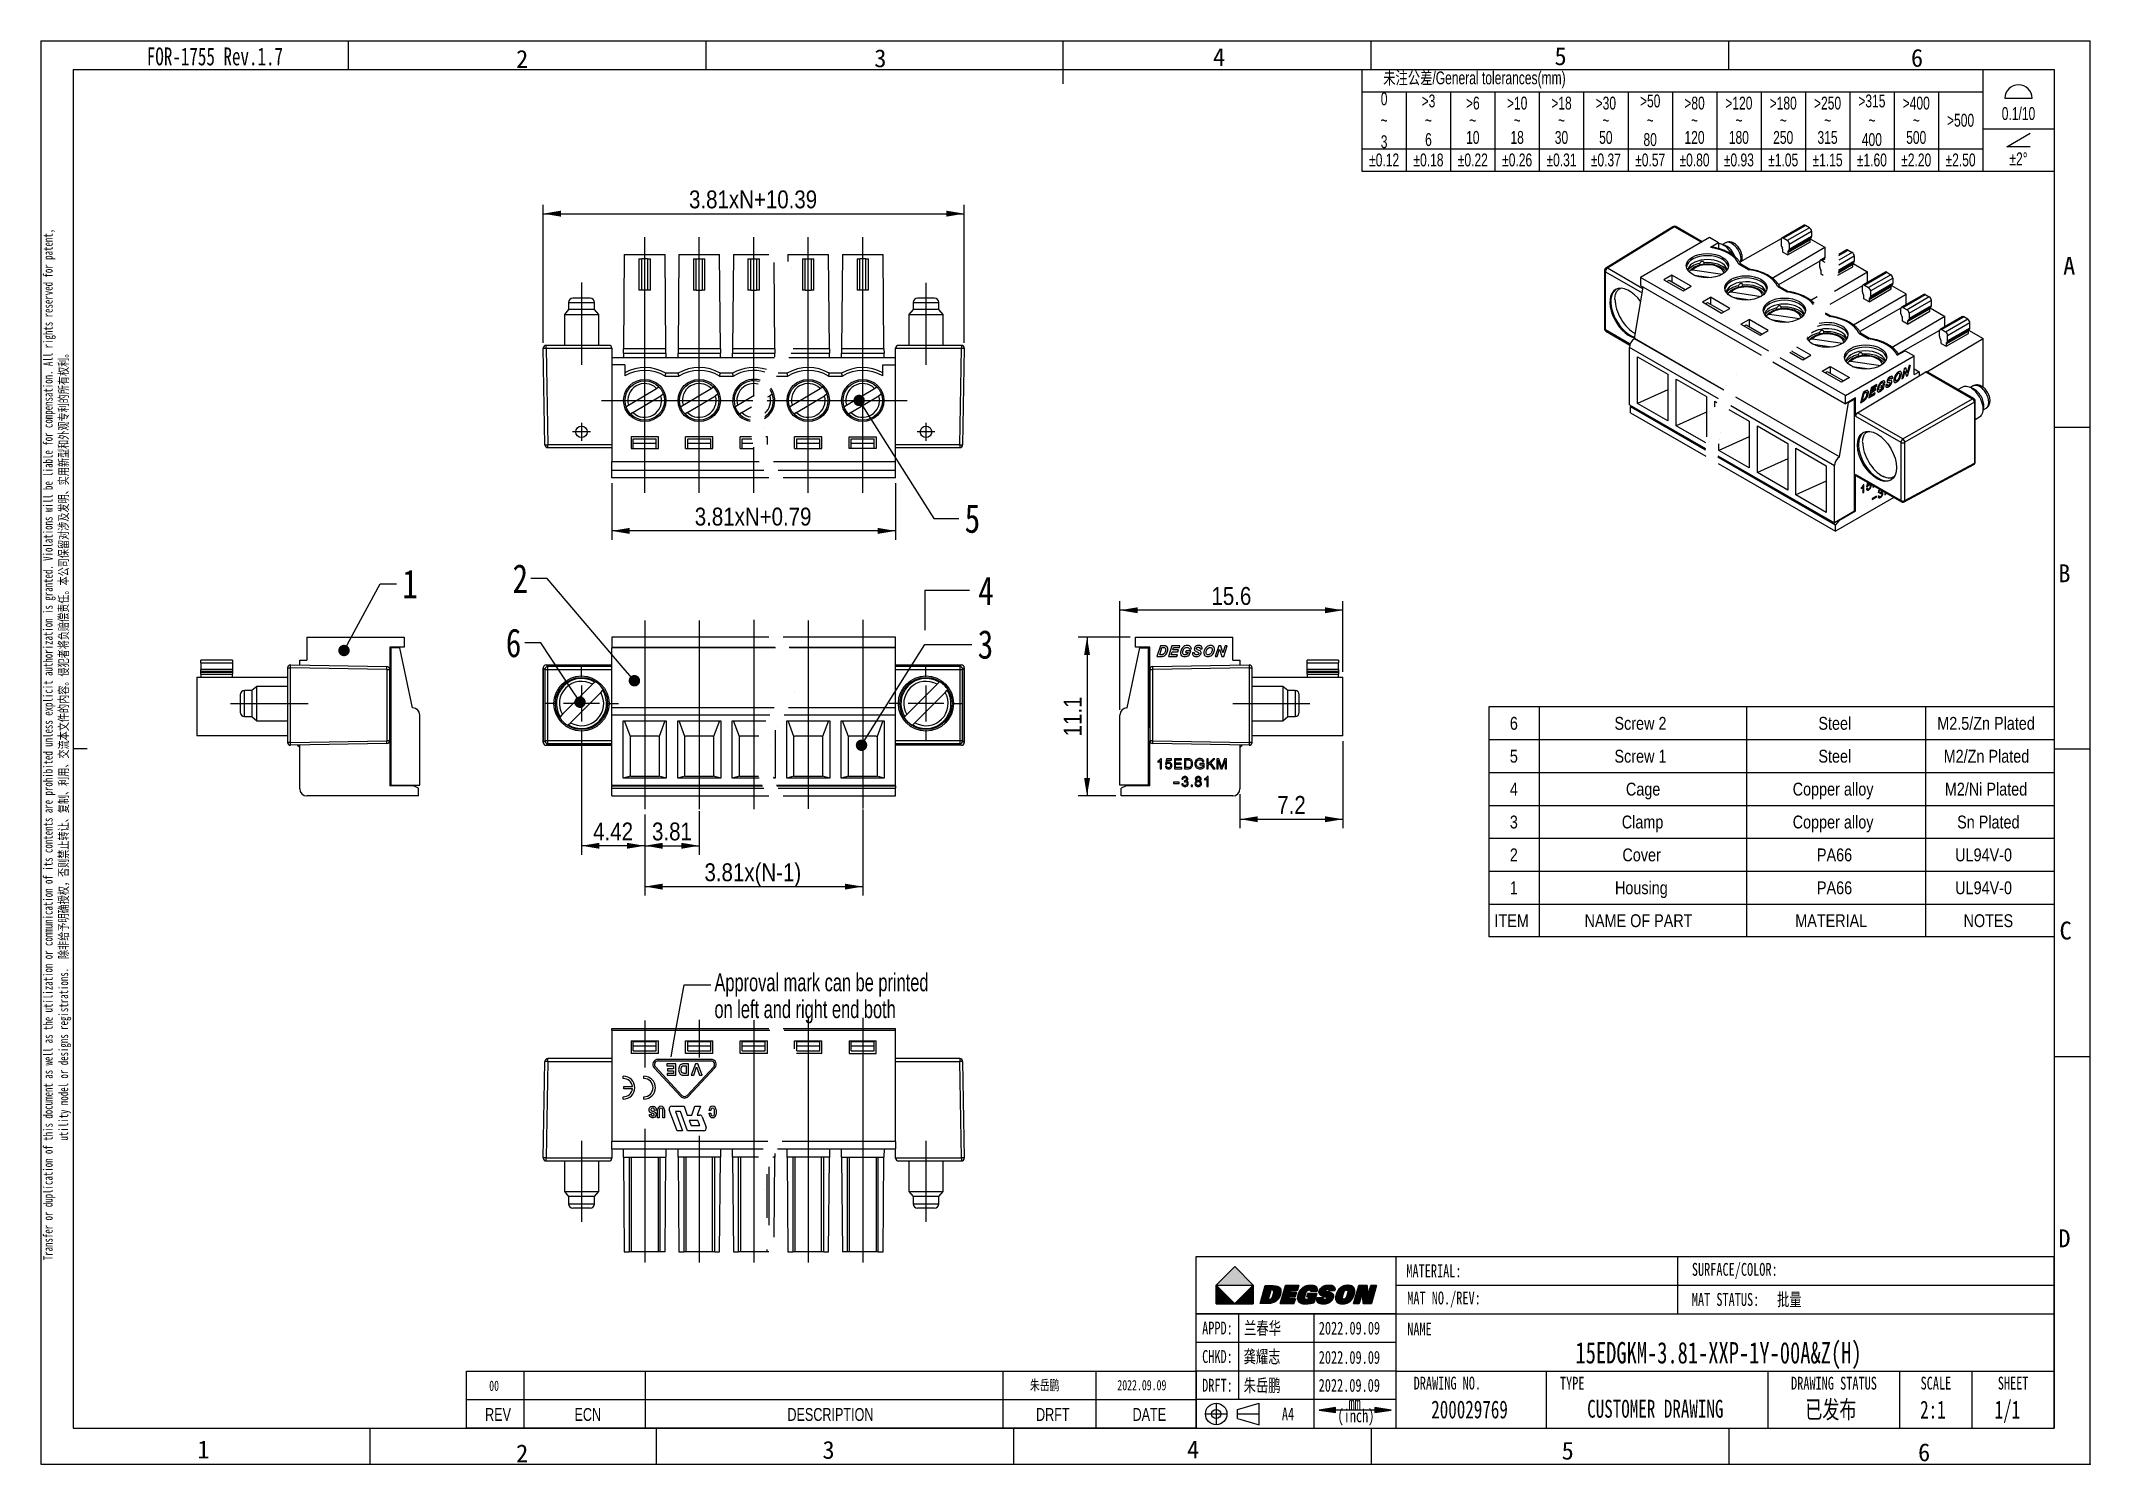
# Model space of a CAD drawing. Header units: millimetres. Extents: x 6 to 292, y 5 to 204.
import ezdxf
from ezdxf import colors
from ezdxf.entities.mleader import LeaderData, LeaderLine
from ezdxf.enums import TextEntityAlignment as Align
from ezdxf.lldxf.tags import DXFTag
from ezdxf.math import Vec2, Vec3

# ---------------------------------------------------------------- set-up
doc = ezdxf.new("R2010")
doc.units = ezdxf.units.MM
for name, color, linetype in [('200066062', 7, 'Continuous'), ('Default', 7, 'Continuous'), ('DV4_尺寸层', 7, 'Continuous'), ('DV5_尺寸层', 7, 'Continuous'), ('TEXT', 7, 'Continuous'), ('中心线层', 7, 'Continuous'), ('图层1', 7, 'Continuous'), ('图框', 7, 'Continuous'), ('尺寸层', 7, 'Continuous'), ('细实线', 7, 'Continuous'), ('轮廓线', 7, 'Continuous')]:
    doc.layers.add(name, color=color, linetype=linetype)
doc.styles.add('SEACAD_Arial', font='arial.ttf')
doc.styles.add('SEACAD_Arial_Narrow', font='ARIALN.TTF')
tags = doc.linetypes.add('CENTER2', pattern=[28.575, 19.05, -3.175, 3.175, -3.175]).pattern_tags.tags
tags[10:11] = [DXFTag(74, 4), DXFTag(75, 0), DXFTag(340, '0'), DXFTag(46, 0.0), DXFTag(50, 0.0), DXFTag(44, 0.0), DXFTag(45, 0.0)]
tags[8:9] = [DXFTag(74, 4), DXFTag(75, 0), DXFTag(340, '0'), DXFTag(46, 0.0), DXFTag(50, 0.0), DXFTag(44, 0.0), DXFTag(45, 0.0)]
tags[6:7] = [DXFTag(74, 4), DXFTag(75, 0), DXFTag(340, '0'), DXFTag(46, 0.0), DXFTag(50, 0.0), DXFTag(44, 0.0), DXFTag(45, 0.0)]
tags[4:5] = [DXFTag(74, 4), DXFTag(75, 0), DXFTag(340, '0'), DXFTag(46, 0.0), DXFTag(50, 0.0), DXFTag(44, 0.0), DXFTag(45, 0.0)]
tags = doc.linetypes.add('DIVIDE2', pattern=[15.875, 6.35, -3.175, 0, -3.175, 0, -3.175]).pattern_tags.tags
tags[14:15] = [DXFTag(74, 4), DXFTag(75, 0), DXFTag(340, '0'), DXFTag(46, 0.0), DXFTag(50, 0.0), DXFTag(44, 0.0), DXFTag(45, 0.0)]
tags[12:13] = [DXFTag(74, 4), DXFTag(75, 0), DXFTag(340, '0'), DXFTag(46, 0.0), DXFTag(50, 0.0), DXFTag(44, 0.0), DXFTag(45, 0.0)]
tags[10:11] = [DXFTag(74, 4), DXFTag(75, 0), DXFTag(340, '0'), DXFTag(46, 0.0), DXFTag(50, 0.0), DXFTag(44, 0.0), DXFTag(45, 0.0)]
tags[8:9] = [DXFTag(74, 4), DXFTag(75, 0), DXFTag(340, '0'), DXFTag(46, 0.0), DXFTag(50, 0.0), DXFTag(44, 0.0), DXFTag(45, 0.0)]
tags[6:7] = [DXFTag(74, 4), DXFTag(75, 0), DXFTag(340, '0'), DXFTag(46, 0.0), DXFTag(50, 0.0), DXFTag(44, 0.0), DXFTag(45, 0.0)]
tags[4:5] = [DXFTag(74, 4), DXFTag(75, 0), DXFTag(340, '0'), DXFTag(46, 0.0), DXFTag(50, 0.0), DXFTag(44, 0.0), DXFTag(45, 0.0)]
doc.dimstyles.new('DEGSON', dxfattribs={"dimtxt": 2.5, "dimasz": 2.5, "dimexe": 1.25, "dimexo": 0.75, "dimgap": 0.75, "dimtad": 1, "dimlfac": 0.5, "dimdsep": 46, "dimtxsty": 'SEACAD_Arial_Narrow', "dimblk1": '_SE_FILLED', "dimblk2": '_SE_FILLED', "dimsah": 1, "dimcen": 1.25, "dimadec": 1, "dimazin": 0, "dimtfac": 0.7, "dimtdec": 3, "dimtmove": 0, "dimatfit": 3, "dimfxl": 1, "dimtolj": 1, "dimarcsym": 0})

msp = doc.modelspace()

# ---------------------------------------------------------------- texts
at = {"layer": 'TEXT', "char_height": 1.8, "style": 'SEACAD_Arial'}
for s, insert, width, attachment_point in [('{\\f仿宋|b0||i0||c0|p34;\\C7;\\H1.8;\\W0.7;MATERIAL:}', (200.2668, 32), 10.533662, 5), ('{\\f仿宋|b0||i0||c0|p34;\\C7;\\H1.8;\\W0.7;SURFACE/COLOR:}', (242.3285, 32), 16.057013, 5), ('{\\f仿宋|b0||i0||c0|p34;\\C7;\\H1.8;\\W0.7;MAT NO./REV:}', (201.6763, 28), 13.352652, 5), ('{\\f仿宋|b0||i0||c0|p34;\\C7;\\H1.8;\\W0.7;MAT STATUS:}', (241.0392, 28), 13.478338, 5), ('{\\f仿宋|b0||i0||c0|p34;\\C7;\\H1.8;\\W0.7;APPD:}', (169.9984, 24), 5.996792, 5), ('{\\f仿宋|b0||i0||c0|p34;\\C7;\\H1.8;\\W0.7;NAME}', (198.247, 22.9734), 6.49396, 8), ('{\\f仿宋|b0||i0||c0|p34;\\C7;\\H1.8;\\W0.7;CHKD:}', (169.9984, 20.0202), 5.996792, 5), ('{\\f仿宋|b0||i0||c0|p34;\\C7;\\H1.8;\\W0.7;DRAWING NO.}', (202.1431, 16.3), 14.286182, 5), ('{\\f仿宋|b0||i0||c0|p34;\\C7;\\H1.8;\\W0.7;TYPE}', (219.6, 16.3), 7.2, 5), ('{\\f仿宋|b0||i0||c0|p34;\\C7;\\H1.8;\\W0.7;DRAWING STATUS}', (256.2, 16.2866), 18.4, 5), ('{\\f仿宋|b0||i0||c0|p34;\\C7;\\H1.8;\\W0.7;SCALE}', (270.45, 16.3), 10.1, 5), ('{\\f仿宋|b0||i0||c0|p34;\\C7;\\H1.8;\\W0.7;SHEET}', (281.25, 16.3), 11.5, 5), ('{\\f仿宋|b0||i0||c0|p34;\\C7;\\H1.8;\\W0.7;DRFT:}', (169.9984, 15.9996), 5.996792, 5), ('{\\f仿宋|b0||i0||c0|p34;\\C7;\\H1.8;\\W0.7;A4}', (179.8618, 12), 7.276492, 5)]:
    msp.add_mtext(s, dxfattribs=dict(at, insert=insert, width=width, attachment_point=attachment_point))
at = {"layer": '细实线', "char_height": 1.8, "attachment_point": 8, "style": 'SEACAD_Arial'}
for s, insert, width in [('{\\f仿宋|b0||i0||c0|p34;\\C7;\\H1.8;\\W0.7;(inch)}', (189.3592, 10.3676), 6.456515), ('{\\f仿宋|b0||i0||c0|p34;\\C7;\\H1.8;\\W0.7;mm}', (189.1668, 12.6472), 3.272737)]:
    msp.add_mtext(s, dxfattribs=dict(at, insert=insert, width=width))

# ---------------------------------------------------------------- blocks, each defined once
blk = doc.blocks.new('SEANNOT_GROUP')
at = {"layer": '尺寸层', "color": 7, "linetype": 'CENTER2'}
blk.add_line((89.92, 122.95), (89.92, 96.58), dxfattribs=at)
blk = doc.blocks.new('SEANNOT_GROUP1')
at = {"layer": '尺寸层', "color": 7, "linetype": 'CENTER2'}
blk.add_line((97.54, 122.95), (97.54, 96.58), dxfattribs=at)
blk = doc.blocks.new('SEANNOT_GROUP2')
at = {"layer": '尺寸层', "color": 7, "linetype": 'CENTER2'}
blk.add_line((105.16, 123.06), (105.16, 96.58), dxfattribs=at)
blk = doc.blocks.new('SEANNOT_GROUP3')
at = {"layer": '尺寸层', "color": 7, "linetype": 'CENTER2'}
blk.add_line((112.78, 122.95), (112.78, 96.6), dxfattribs=at)
blk = doc.blocks.new('SEANNOT_GROUP4')
at = {"layer": '尺寸层', "color": 7, "linetype": 'CENTER2'}
blk.add_line((120.4, 123.06), (120.4, 96.65), dxfattribs=at)
blk = doc.blocks.new('SEANNOT_GROUP5')
at = {"layer": '尺寸层', "color": 7, "linetype": 'CENTER2'}
blk.add_line((32, 111.35), (42.84, 111.35), dxfattribs=at)
blk = doc.blocks.new('SEANNOT_GROUP6')
at = {"layer": '尺寸层', "color": 7, "linetype": 'CENTER2'}
blk.add_line((172.13, 111.35), (182.89, 111.35), dxfattribs=at)
blk = doc.blocks.new('SEANNOT_GROUP7')
at = {"layer": '尺寸层', "color": 7, "linetype": 'CENTER2'}
blk.add_line((81.08, 50.19), (81.08, 38.86), dxfattribs=at)
blk = doc.blocks.new('SEANNOT_GROUP8')
at = {"layer": '尺寸层', "color": 7, "linetype": 'CENTER2'}
blk.add_line((129.24, 50.19), (129.24, 38.86), dxfattribs=at)
blk = doc.blocks.new('SEANNOT_GROUP9')
at = {"layer": '尺寸层', "color": 7, "linetype": 'CENTER2'}
blk.add_line((89.92, 51.88), (89.92, 33.19), dxfattribs=at)
blk = doc.blocks.new('SEANNOT_GROUP10')
at = {"layer": '尺寸层', "color": 7, "linetype": 'CENTER2'}
blk.add_line((97.54, 50.9), (97.54, 33.19), dxfattribs=at)
blk = doc.blocks.new('SEANNOT_GROUP11')
at = {"layer": '尺寸层', "color": 7, "linetype": 'CENTER2'}
blk.add_line((105.16, 67.06), (105.16, 33.19), dxfattribs=at)
blk = doc.blocks.new('SEANNOT_GROUP12')
at = {"layer": '尺寸层', "color": 7, "linetype": 'CENTER2'}
blk.add_line((112.78, 67.41), (112.78, 33.19), dxfattribs=at)
blk = doc.blocks.new('SEANNOT_GROUP13')
at = {"layer": '尺寸层', "color": 7, "linetype": 'CENTER2'}
blk.add_line((120.4, 67.41), (120.4, 33.19), dxfattribs=at)
blk = doc.blocks.new('SEANNOT_GROUP14')
at = {"layer": '尺寸层', "color": 7, "linetype": 'CENTER2'}
blk.add_line((81.08, 170.23), (81.08, 158.73), dxfattribs=at)
blk = doc.blocks.new('SEANNOT_GROUP15')
at = {"layer": '尺寸层', "color": 7, "linetype": 'CENTER2'}
blk.add_line((129.24, 170.16), (129.24, 158.73), dxfattribs=at)
blk = doc.blocks.new('SEANNOT_GROUP16')
at = {"layer": '尺寸层', "color": 7, "linetype": 'CENTER2'}
blk.add_line((89.92, 67.04), (89.92, 60.43), dxfattribs=at)
blk = doc.blocks.new('SEANNOT_GROUP17')
at = {"layer": '尺寸层', "color": 7, "linetype": 'CENTER2'}
blk.add_line((97.54, 67.11), (97.54, 61.85), dxfattribs=at)
blk = doc.blocks.new('SEANNOT_GROUP18')
at = {"layer": '尺寸层', "color": 7, "linetype": 'CENTER2'}
for p, q in [((81.08, 115.1), (81.08, 116.5)), ((81.08, 113.85), (81.08, 108.85)), ((77.33, 111.35), (75.93, 111.35)), ((83.58, 111.35), (78.58, 111.35)), ((84.83, 111.35), (86.23, 111.35)), ((81.08, 107.6), (81.08, 106.2))]:
    blk.add_line(p, q, dxfattribs=at)
blk = doc.blocks.new('SEANNOT_GROUP19')
at = {"layer": '尺寸层', "color": 7, "linetype": 'CENTER2'}
for p, q in [((129.24, 115.1), (129.24, 116.5)), ((129.24, 113.85), (129.24, 108.85)), ((125.49, 111.35), (124.09, 111.35)), ((131.74, 111.35), (126.74, 111.35)), ((132.99, 111.35), (134.39, 111.35)), ((129.24, 107.6), (129.24, 106.2))]:
    blk.add_line(p, q, dxfattribs=at)
blk = doc.blocks.new('_SE_FILLED')
at = {"color": 0}
blk.add_line((0, 0), (-1, 0), dxfattribs=at)
blk.add_solid([(0, 0), (-1, -0.1665), (-1, 0.1665), (0, 0)], dxfattribs=at)
blk = doc.blocks.new('SE')
at = {"layer": '尺寸层', "color": 7, "linetype": 'Continuous'}
for p, q in [((214.99, 110.91), (214.99, 106.31)), ((243.99, 110.91), (243.99, 106.31)), ((268.99, 110.91), (268.99, 106.31)), ((207.99, 106.31), (286.99, 106.31)), ((214.99, 106.31), (214.99, 101.71)), ((243.99, 106.31), (243.99, 101.71)), ((268.99, 106.31), (268.99, 101.71)), ((207.99, 101.71), (286.99, 101.71)), ((214.99, 101.71), (214.99, 97.11)), ((243.99, 101.71), (243.99, 97.11)), ((268.99, 101.71), (268.99, 97.11)), ((207.99, 97.11), (286.99, 97.11)), ((214.99, 97.11), (214.99, 92.51)), ((243.99, 97.11), (243.99, 92.51)), ((268.99, 97.11), (268.99, 92.51)), ((207.99, 92.51), (286.99, 92.51)), ((214.99, 92.51), (214.99, 87.91)), ((243.99, 92.51), (243.99, 87.91)), ((268.99, 92.51), (268.99, 87.91)), ((207.99, 87.91), (286.99, 87.91)), ((214.99, 87.91), (214.99, 83.31)), ((243.99, 87.91), (243.99, 83.31)), ((268.99, 87.91), (268.99, 83.31)), ((207.99, 83.31), (286.99, 83.31)), ((214.99, 83.31), (214.99, 78.71)), ((243.99, 83.31), (243.99, 78.71)), ((268.99, 83.31), (268.99, 78.71))]:
    blk.add_line(p, q, dxfattribs=at)
blk.add_lwpolyline([(207.99, 78.71), (207.99, 110.91), (286.99, 110.91), (286.99, 78.71), (207.99, 78.71)], dxfattribs=at)
at = {"layer": '尺寸层', "color": 7, "linetype": 'Continuous', "style": 'SEACAD_Arial', "width": 0.8}
for s, p in [('6', (210.88, 109.48)), ('Screw 2', (225.51, 109.48)), ('Steel', (254.02, 109.48)), ('M2.5/Zn Plated', (270.64, 109.48)), ('5', (210.88, 104.88)), ('Screw 1', (225.51, 104.88)), ('Steel', (254.02, 104.88)), ('M2/Zn Plated', (271.54, 104.88)), ('4', (210.88, 100.28)), ('Cage', (227.11, 100.28)), ('Copper alloy', (250.43, 100.28)), ('M2/Ni Plated', (271.7, 100.28)), ('3', (210.88, 95.68)), ('Clamp', (226.53, 95.68)), ('Copper alloy', (250.43, 95.68)), ('Sn Plated', (273.42, 95.68)), ('2', (210.88, 91.08)), ('Cover', (226.62, 91.08)), ('PA66', (253.82, 91.08)), ('UL94V-0', (273.15, 91.08)), ('1', (210.88, 86.48)), ('Housing', (225.58, 86.48)), ('PA66', (253.82, 86.48)), ('UL94V-0', (273.15, 86.48)), ('ITEM', (208.73, 81.88)), ('NAME OF PART', (221.33, 81.88)), ('MATERIAL', (250.79, 81.88)), ('NOTES', (274.32, 81.88))]:
    blk.add_text(s, height=1.8, dxfattribs=at).set_placement(p, align=Align.TOP_LEFT)
blk = doc.blocks.new('SEANNOT_GROUP21')
at = {"layer": '尺寸层', "color": 7, "linetype": 'CENTER2'}
for p, q in [((82.33, 149.33), (79.83, 149.33)), ((81.08, 150.58), (81.08, 148.08))]:
    blk.add_line(p, q, dxfattribs=at)
blk = doc.blocks.new('SEANNOT_GROUP22')
at = {"layer": '尺寸层', "color": 7, "linetype": 'CENTER2'}
for p, q in [((130.49, 149.33), (127.99, 149.33)), ((129.24, 150.58), (129.24, 148.08))]:
    blk.add_line(p, q, dxfattribs=at)
blk = doc.blocks.new('_DOT')
at = {"color": 0}
blk.add_line((0, 0), (-1, 0), dxfattribs=at)
at = {"color": 0, "const_width": 0.333}
blk.add_lwpolyline([(-0.1665, 0, 1), (0.1665, 0, 1)], format="xyb", close=True, dxfattribs=at)
blk = doc.blocks.new('SEANNOT_GROUP25')
at = {"layer": '尺寸层', "color": 7, "linetype": 'Continuous'}
blk.add_line((129.06, 127.19), (135.33, 127.19), dxfattribs=at)
blk.add_lwpolyline([(129.06, 127.19), (129.06, 121.6)], dxfattribs=at)
blk = doc.blocks.new('Customer-technical.dft')
at = {"layer": '细实线', "color": 7, "linetype": 'Continuous'}
for p, q in [((-96.8, 0), (0, 0)), ((-96.8, 0), (-96.8, -14.2)), ((-10, 0), (-10, -14.2)), ((0, 0), (0, -14.2)), ((-96.8, -3.1), (-10, -3.1)), ((-90.6, -3.1), (-90.6, -14.2)), ((-84.4, -3.1), (-84.4, -14.2)), ((-78.2, -3.1), (-78.2, -14.2)), ((-72, -3.1), (-72, -14.2)), ((-65.8, -3.1), (-65.8, -14.2)), ((-59.6, -3.1), (-59.6, -14.2)), ((-53.4, -3.1), (-53.4, -14.2)), ((-47.2, -3.1), (-47.2, -14.2)), ((-41, -3.1), (-41, -14.2)), ((-34.8, -3.1), (-34.8, -14.2)), ((-28.6, -3.1), (-28.6, -14.2)), ((-22.4, -3.1), (-22.4, -14.2)), ((-16.2, -3.1), (-16.2, -14.2)), ((-6.9, -4.02), (-3.1, -4.02)), ((-10, -8.29), (0, -8.29)), ((-96.8, -11.1), (-10, -11.1)), ((-6.63, -10.79), (-3.37, -8.9)), ((-3.37, -10.79), (-6.63, -10.79)), ((-96.8, -14.2), (0, -14.2))]:
    blk.add_line(p, q, dxfattribs=at)
blk.add_arc((-5, -4.02), 1.9, 0, 180, dxfattribs=at)
at = {"layer": 'TEXT', "char_height": 1.8, "attachment_point": 5, "style": 'SEACAD_Arial'}
for s, insert, width in [('{\\fAdobe Myungjo Std M|b0||i0||c0|p34;\\C7;\\H1.8;\\W0.7;未注公差/General tolerances(mm)}', (-81.07, -1.43), 31.4531), ('{\\fAdobe Myungjo Std M|b0||i0||c0|p34;\\C7;\\H1.8;\\W0.7;0\\P}{\\fAdobe Myungjo Std M|b0||i0||c0|p34;\\C7;\\H1.8;\\W0.7;~\\P}{\\fAdobe Myungjo Std M|b0||i0||c0|p34;\\C7;\\H1.8;\\W0.7;3}', (-93.7, -7.1), 8.0664), ('{\\fAdobe Myungjo Std M|b0||i0||c0|p34;\\C7;\\H1.8;\\W0.7;0.1/10}', (-5, -6.16), 10), ('{\\fAdobe Myungjo Std M|b0||i0||c0|p34;\\C7;\\H1.8;\\W0.7;>500}', (-13.1, -7.1), 6.08), ('{\\fAdobe Myungjo Std M|b0||i0||c0|p34;\\C7;\\H1.8;\\W0.7;±0.12}', (-93.7, -12.65), 6.5796), ('{\\fAdobe Myungjo Std M|b0||i0||c0|p34;\\C7;\\H1.8;\\W0.7;±0.18}', (-87.5, -12.65), 6.5796), ('{\\fAdobe Myungjo Std M|b0||i0||c0|p34;\\C7;\\H1.8;\\W0.7;±0.22}', (-81.3, -12.65), 6.5796), ('{\\fAdobe Myungjo Std M|b0||i0||c0|p34;\\C7;\\H1.8;\\W0.7;±0.26}', (-75.1, -12.65), 6.5796), ('{\\fAdobe Myungjo Std M|b0||i0||c0|p34;\\C7;\\H1.8;\\W0.7;±0.31}', (-68.9, -12.65), 6.5796), ('{\\fAdobe Myungjo Std M|b0||i0||c0|p34;\\C7;\\H1.8;\\W0.7;±0.37}', (-62.7, -12.65), 6.5796), ('{\\fAdobe Myungjo Std M|b0||i0||c0|p34;\\C7;\\H1.8;\\W0.7;±0.57}', (-56.5, -12.65), 6.5796), ('{\\fAdobe Myungjo Std M|b0||i0||c0|p34;\\C7;\\H1.8;\\W0.7;±0.80}', (-50.3, -12.65), 6.5796), ('{\\fAdobe Myungjo Std M|b0||i0||c0|p34;\\C7;\\H1.8;\\W0.7;±0.93}', (-44.1, -12.65), 6.5796), ('{\\fAdobe Myungjo Std M|b0||i0||c0|p34;\\C7;\\H1.8;\\W0.7;±1.05}', (-37.9, -12.65), 6.5796), ('{\\fAdobe Myungjo Std M|b0||i0||c0|p34;\\C7;\\H1.8;\\W0.7;±1.15}', (-31.7, -12.65), 6.5796), ('{\\fAdobe Myungjo Std M|b0||i0||c0|p34;\\C7;\\H1.8;\\W0.7;±1.60}', (-25.5, -12.65), 6.5796), ('{\\fAdobe Myungjo Std M|b0||i0||c0|p34;\\C7;\\H1.8;\\W0.7;±2.20}', (-19.3, -12.65), 6.5796), ('{\\fAdobe Myungjo Std M|b0||i0||c0|p34;\\C7;\\H1.8;\\W0.7;±2.50}', (-13.1, -12.65), 6.5796), ('{\\fAdobe Myungjo Std M|b0||i0||c0|p34;\\C7;\\H1.8;\\W0.7;±2°}', (-5, -12.49), 10)]:
    blk.add_mtext(s, dxfattribs=dict(at, insert=insert, width=width))
for s, insert, width, line_spacing_factor in [('{\\fAdobe Myungjo Std M|b0||i0||c0|p34;\\C7;\\H1.8;\\W0.7;>3\\P}{\\fAdobe Myungjo Std M|b0||i0||c0|p34;\\C7;\\H1.8;\\W0.7;~\\P}{\\fAdobe Myungjo Std M|b0||i0||c0|p34;\\C7;\\H1.8;\\W0.7;6}', (-87.5, -7.1), 6.08, 0.9), ('{\\fAdobe Myungjo Std M|b0||i0||c0|p34;\\C7;\\H1.8;\\W0.7;>6\\P}{\\fAdobe Myungjo Std M|b0||i0||c0|p34;\\C7;\\H1.8;\\W0.7;~\\P}{\\fAdobe Myungjo Std M|b0||i0||c0|p34;\\C7;\\H1.8;\\W0.7;10}', (-81.3, -7.1), 6.08, 0.8), ('{\\fAdobe Myungjo Std M|b0||i0||c0|p34;\\C7;\\H1.8;\\W0.7;>10\\P}{\\fAdobe Myungjo Std M|b0||i0||c0|p34;\\C7;\\H1.8;\\W0.7;~\\P}{\\fAdobe Myungjo Std M|b0||i0||c0|p34;\\C7;\\H1.8;\\W0.7;18}', (-75.1, -7.1), 6.08, 0.8), ('{\\fAdobe Myungjo Std M|b0||i0||c0|p34;\\C7;\\H1.8;\\W0.7;>18\\P}{\\fAdobe Myungjo Std M|b0||i0||c0|p34;\\C7;\\H1.8;\\W0.7;~\\P}{\\fAdobe Myungjo Std M|b0||i0||c0|p34;\\C7;\\H1.8;\\W0.7;30}', (-68.9, -7.1), 6.08, 0.8), ('{\\fAdobe Myungjo Std M|b0||i0||c0|p34;\\C7;\\H1.8;\\W0.7;>30\\P}{\\fAdobe Myungjo Std M|b0||i0||c0|p34;\\C7;\\H1.8;\\W0.7;~\\P}{\\fAdobe Myungjo Std M|b0||i0||c0|p34;\\C7;\\H1.8;\\W0.7;50}', (-62.7, -7.1), 6.08, 0.8), ('{\\fAdobe Myungjo Std M|b0||i0||c0|p34;\\C7;\\H1.8;\\W0.7;>50\\P}{\\fAdobe Myungjo Std M|b0||i0||c0|p34;\\C7;\\H1.8;\\W0.7;~\\P}{\\fAdobe Myungjo Std M|b0||i0||c0|p34;\\C7;\\H1.8;\\W0.7;80}', (-56.5, -7.1), 6.08, 0.9), ('{\\fAdobe Myungjo Std M|b0||i0||c0|p34;\\C7;\\H1.8;\\W0.7;>80\\P}{\\fAdobe Myungjo Std M|b0||i0||c0|p34;\\C7;\\H1.8;\\W0.7;~\\P}{\\fAdobe Myungjo Std M|b0||i0||c0|p34;\\C7;\\H1.8;\\W0.7;120}', (-50.3, -7.1), 6.08, 0.8), ('{\\fAdobe Myungjo Std M|b0||i0||c0|p34;\\C7;\\H1.8;\\W0.7;>120\\P}{\\fAdobe Myungjo Std M|b0||i0||c0|p34;\\C7;\\H1.8;\\W0.7;~\\P}{\\fAdobe Myungjo Std M|b0||i0||c0|p34;\\C7;\\H1.8;\\W0.7;180}', (-44.1, -7.1), 6.08, 0.8), ('{\\fAdobe Myungjo Std M|b0||i0||c0|p34;\\C7;\\H1.8;\\W0.7;>180\\P}{\\fAdobe Myungjo Std M|b0||i0||c0|p34;\\C7;\\H1.8;\\W0.7;~\\P}{\\fAdobe Myungjo Std M|b0||i0||c0|p34;\\C7;\\H1.8;\\W0.7;250}', (-37.9, -7.1), 6.08, 0.8), ('{\\fAdobe Myungjo Std M|b0||i0||c0|p34;\\C7;\\H1.8;\\W0.7;>250\\P}{\\fAdobe Myungjo Std M|b0||i0||c0|p34;\\C7;\\H1.8;\\W0.7;~\\P}{\\fAdobe Myungjo Std M|b0||i0||c0|p34;\\C7;\\H1.8;\\W0.7;315}', (-31.7, -7.1), 6.08, 0.8), ('{\\fAdobe Myungjo Std M|b0||i0||c0|p34;\\C7;\\H1.8;\\W0.7;>315\\P}{\\fAdobe Myungjo Std M|b0||i0||c0|p34;\\C7;\\H1.8;\\W0.7;~\\P}{\\fAdobe Myungjo Std M|b0||i0||c0|p34;\\C7;\\H1.8;\\W0.7;400}', (-25.5, -7.1), 8.0664, 0.9), ('{\\fAdobe Myungjo Std M|b0||i0||c0|p34;\\C7;\\H1.8;\\W0.7;>400\\P}{\\fAdobe Myungjo Std M|b0||i0||c0|p34;\\C7;\\H1.8;\\W0.7;~\\P}{\\fAdobe Myungjo Std M|b0||i0||c0|p34;\\C7;\\H1.8;\\W0.7;500}', (-19.3, -7.1), 6.08, 0.8)]:
    blk.add_mtext(s, dxfattribs=dict(at, insert=insert, width=width, line_spacing_factor=line_spacing_factor))
blk = doc.blocks.new('SE1')
at = {"layer": '200066062', "color": 7, "linetype": 'Continuous'}
for p, q in [((107.27, 120.63), (85.32, 120.63)), ((85.32, 120.63), (85.32, 119.23)), ((85.32, 119.23), (108.13, 119.23)), ((85.32, 119.23), (85.32, 119.13)), ((85.32, 110.73), (85.32, 119.13)), ((108.18, 119.13), (85.32, 119.13)), ((86.52, 119.23), (86.52, 119.13)), ((86.82, 119.13), (86.82, 119.23)), ((75.95, 116.12), (75.72, 116.35)), ((75.72, 105.91), (75.72, 116.35)), ((75.72, 116.35), (75.72, 105.91)), ((75.95, 116.12), (75.95, 106.15)), ((75.95, 116.12), (76.35, 116.12)), ((76.12, 116.75), (85.32, 116.75)), ((76.12, 116.75), (76.35, 116.52)), ((85.32, 116.52), (76.35, 116.52)), ((76.35, 116.12), (76.35, 116.52)), ((76.35, 106.15), (76.35, 116.12)), ((76.35, 116.12), (85.32, 116.12)), ((78.39, 109.8), (82.63, 114.04)), ((83.76, 112.91), (79.52, 108.67)), ((82.92, 114.33), (82.63, 114.04)), ((82.92, 114.33), (83.01, 114.42)), ((83.76, 112.91), (84.05, 113.2)), ((84.14, 113.28), (84.05, 113.2)), ((78.01, 109.42), (78.1, 109.51)), ((78.39, 109.8), (78.1, 109.51)), ((85.32, 109.73), (85.32, 110.73)), ((108.03, 110.73), (85.32, 110.73)), ((85.32, 99.93), (85.32, 109.73)), ((107.41, 109.73), (85.32, 109.73)), ((86.92, 108.93), (92.92, 108.93)), ((86.92, 100.93), (86.92, 108.93)), ((87.91, 106.75), (87.09, 108.93)), ((92.74, 108.93), (91.92, 106.75)), ((92.92, 108.93), (92.92, 100.93)), ((94.54, 108.93), (100.54, 108.93)), ((94.54, 100.93), (94.54, 108.93)), ((95.53, 106.75), (94.71, 108.93)), ((100.36, 108.93), (99.54, 106.75)), ((100.54, 108.93), (100.54, 100.93)), ((102.16, 108.93), (106.85, 108.93)), ((102.16, 100.93), (102.16, 108.93)), ((103.15, 106.75), (102.33, 108.93)), ((75.72, 105.91), (75.95, 106.15)), ((76.35, 106.15), (75.95, 106.15)), ((76.35, 105.75), (76.35, 106.15)), ((85.32, 106.15), (76.35, 106.15)), ((79.23, 108.38), (79.14, 108.29)), ((79.23, 108.38), (79.52, 108.67)), ((87.91, 101.2), (87.91, 106.75)), ((88.02, 106.75), (87.91, 106.75)), ((88.02, 106.84), (91.82, 106.84)), ((88.02, 106.75), (88.02, 106.84)), ((91.82, 106.75), (91.82, 106.84)), ((91.92, 106.75), (91.82, 106.75)), ((91.92, 106.75), (91.92, 101.2)), ((95.53, 101.2), (95.53, 106.75)), ((95.64, 106.75), (95.53, 106.75)), ((95.64, 106.84), (99.44, 106.84)), ((95.64, 106.75), (95.64, 106.84)), ((99.44, 106.75), (99.44, 106.84)), ((99.54, 106.75), (99.44, 106.75)), ((99.54, 106.75), (99.54, 101.2)), ((103.15, 101.2), (103.15, 106.75)), ((103.26, 106.75), (103.15, 106.75)), ((103.26, 106.84), (105.87, 106.84)), ((103.26, 106.75), (103.26, 106.84)), ((76.35, 105.75), (76.12, 105.51)), ((85.32, 105.51), (76.12, 105.51)), ((76.12, 105.51), (85.32, 105.51)), ((76.35, 105.75), (85.32, 105.75)), ((87.91, 101.2), (86.92, 100.93)), ((92.92, 100.93), (86.92, 100.93)), ((87.91, 101.2), (91.92, 101.2)), ((92.92, 100.93), (91.92, 101.2)), ((95.53, 101.2), (94.54, 100.93)), ((100.54, 100.93), (94.54, 100.93)), ((95.53, 101.2), (99.54, 101.2)), ((100.54, 100.93), (99.54, 101.2)), ((103.15, 101.2), (102.16, 100.93)), ((105.93, 100.93), (102.16, 100.93)), ((103.15, 101.2), (105.84, 101.2)), ((85.32, 99.93), (85.32, 99.83)), ((85.32, 99.93), (106.35, 99.93)), ((85.32, 99.83), (86.82, 99.83)), ((85.32, 99.53), (85.32, 99.83)), ((85.32, 98.43), (85.32, 99.53)), ((85.32, 99.53), (106.56, 99.53)), ((85.32, 98.43), (107.27, 98.43)), ((86.52, 99.93), (86.52, 99.83)), ((86.82, 99.83), (86.82, 99.93)), ((86.82, 99.83), (106.4, 99.83)), ((90.78, 98.43), (90.78, 98.43)), ((91.26, 98.43), (91.26, 98.43))]:
    blk.add_line(p, q, dxfattribs=at)
for radius in [3.85, 3.65]:
    blk.add_circle((81.08, 111.35), radius, dxfattribs=at)
for centre, radius, start, end in [((76.12, 116.35), 0.4, 90.017, 179.983), ((76.12, 116.35), 0.4, 90, 180), ((76.35, 116.12), 0.4, 90.017, 179.983), ((81.08, 111.35), 3.5, 58.2082, 211.7918), ((81.08, 111.35), 3.1, 59.9397, 210.0603), ((81.08, 111.35), 3.5, 238.2082, 31.7918), ((81.08, 111.35), 3.1, 239.9397, 30.0603), ((81.08, 111.35), 3.62, 32.2423, 57.7577), ((81.08, 111.35), 3.62, 212.2423, 237.7577), ((76.35, 106.15), 0.4, 180.017, 269.983), ((76.12, 105.91), 0.4, 180.017, 269.983), ((76.12, 105.91), 0.4, 180, 270)]:
    blk.add_arc(centre, radius, start, end, dxfattribs=at)
blk = doc.blocks.new('SE2')
at = {"layer": '200066062', "color": 7, "linetype": 'Continuous'}
for p, q in [((125, 120.63), (109.27, 120.63)), ((125, 119.23), (125, 120.63)), ((110.13, 119.23), (125, 119.23)), ((125, 119.13), (110.18, 119.13)), ((123.5, 119.13), (123.5, 119.23)), ((123.8, 119.13), (123.8, 119.23)), ((125, 119.13), (125, 119.23)), ((125, 110.73), (125, 119.13)), ((125, 116.75), (134.19, 116.75)), ((133.96, 116.52), (125, 116.52)), ((125, 116.12), (133.96, 116.12)), ((133.96, 116.52), (134.19, 116.75)), ((133.96, 116.52), (133.96, 116.12)), ((133.96, 116.12), (133.96, 106.15)), ((133.96, 116.12), (134.36, 116.12)), ((134.59, 116.35), (134.36, 116.12)), ((134.36, 106.15), (134.36, 116.12)), ((134.59, 116.35), (134.59, 105.91)), ((134.59, 105.91), (134.59, 116.35)), ((126.55, 109.8), (130.79, 114.04)), ((131.92, 112.91), (127.68, 108.67)), ((131.08, 114.33), (130.79, 114.04)), ((131.08, 114.33), (131.17, 114.42)), ((131.92, 112.91), (132.21, 113.2)), ((132.3, 113.28), (132.21, 113.2)), ((125, 109.73), (109.41, 109.73)), ((109.78, 108.93), (115.78, 108.93)), ((109.78, 100.93), (109.78, 108.93)), ((110.77, 106.75), (109.95, 108.93)), ((125, 110.73), (110.03, 110.73)), ((115.6, 108.93), (114.78, 106.75)), ((115.78, 108.93), (115.78, 100.93)), ((117.4, 108.93), (123.4, 108.93)), ((117.4, 100.93), (117.4, 108.93)), ((118.39, 106.75), (117.57, 108.93)), ((123.22, 108.93), (122.4, 106.75)), ((123.4, 108.93), (123.4, 100.93)), ((125, 109.73), (125, 110.73)), ((125, 99.93), (125, 109.73)), ((126.17, 109.42), (126.26, 109.51)), ((126.55, 109.8), (126.26, 109.51)), ((108.16, 107.61), (108.16, 100.93)), ((110.77, 101.2), (110.77, 106.75)), ((110.88, 106.75), (110.77, 106.75)), ((110.88, 106.84), (114.68, 106.84)), ((110.88, 106.75), (110.88, 106.84)), ((114.68, 106.75), (114.68, 106.84)), ((114.78, 106.75), (114.68, 106.75)), ((114.78, 106.75), (114.78, 101.2)), ((118.39, 101.2), (118.39, 106.75)), ((118.5, 106.75), (118.39, 106.75)), ((118.5, 106.84), (122.3, 106.84)), ((118.5, 106.75), (118.5, 106.84)), ((122.3, 106.75), (122.3, 106.84)), ((122.4, 106.75), (122.3, 106.75)), ((122.4, 106.75), (122.4, 101.2)), ((133.96, 106.15), (125, 106.15)), ((127.39, 108.38), (127.3, 108.29)), ((127.39, 108.38), (127.68, 108.67)), ((133.96, 106.15), (133.96, 105.75)), ((134.36, 106.15), (133.96, 106.15)), ((134.36, 106.15), (134.59, 105.91)), ((125, 105.75), (133.96, 105.75)), ((134.19, 105.51), (125, 105.51)), ((134.19, 105.51), (133.96, 105.75)), ((108.16, 100.93), (107.91, 101)), ((108.16, 100.93), (107.93, 100.93)), ((110.77, 101.2), (109.78, 100.93)), ((115.78, 100.93), (109.78, 100.93)), ((110.77, 101.2), (114.78, 101.2)), ((115.78, 100.93), (114.78, 101.2)), ((118.39, 101.2), (117.4, 100.93)), ((123.4, 100.93), (117.4, 100.93)), ((118.39, 101.2), (122.4, 101.2)), ((123.4, 100.93), (122.4, 101.2)), ((108.35, 99.93), (125, 99.93)), ((108.4, 99.83), (123.5, 99.83)), ((108.56, 99.53), (125, 99.53)), ((109.27, 98.43), (125, 98.43)), ((123.5, 99.83), (123.5, 99.93)), ((123.5, 99.83), (125, 99.83)), ((123.8, 99.83), (123.8, 99.93)), ((125, 99.83), (125, 99.93)), ((125, 99.83), (125, 99.53)), ((125, 98.43), (125, 99.53))]:
    blk.add_line(p, q, dxfattribs=at)
for radius in [3.85, 3.65]:
    blk.add_circle((129.24, 111.35), radius, dxfattribs=at)
for centre, radius, start, end in [((129.24, 111.35), 3.5, 58.2082, 211.7918), ((133.96, 116.12), 0.4, 0.017, 89.983), ((134.19, 116.35), 0.4, 0.017, 89.983), ((134.19, 116.35), 0.4, 0, 90), ((129.24, 111.35), 3.1, 59.9397, 210.0603), ((129.24, 111.35), 3.5, 238.2082, 31.7918), ((129.24, 111.35), 3.1, 239.9397, 30.0603), ((129.24, 111.35), 3.62, 32.2423, 57.7577), ((129.24, 111.35), 3.62, 212.2423, 237.7577), ((133.96, 106.15), 0.4, 270.017, 359.983), ((134.19, 105.91), 0.4, 270.017, 359.983), ((134.19, 105.91), 0.4, 270, 0)]:
    blk.add_arc(centre, radius, start, end, dxfattribs=at)
blk = doc.blocks.new('SE3')
at = {"layer": '200066062', "color": 7, "linetype": 'Continuous'}
for p, q in [((42.67, 120.63), (56.27, 120.63)), ((42.67, 120.63), (42.67, 117.43)), ((56.27, 120.63), (56.27, 119.23)), ((56.27, 119.23), (54.27, 119.23)), ((54.27, 119.23), (54.27, 116.12)), ((54.41, 119.13), (54.47, 119.13)), ((54.41, 119.13), (54.41, 108.07)), ((54.47, 99.93), (54.47, 119.13)), ((55.67, 119.13), (54.47, 119.13)), ((54.67, 119.13), (54.67, 119.23)), ((57.45, 110.73), (55.67, 119.13)), ((27.27, 115.03), (27.27, 106.83)), ((27.27, 115.03), (39.97, 115.03)), ((27.87, 117.03), (27.87, 117.43)), ((32.27, 117.43), (27.87, 117.43)), ((27.87, 117.03), (27.87, 116.11)), ((27.87, 117.03), (32.27, 117.03)), ((27.87, 115.87), (27.87, 116.11)), ((32.27, 116.11), (27.87, 116.11)), ((27.87, 115.68), (27.87, 115.87)), ((27.87, 115.87), (32.27, 115.87)), ((27.87, 115.44), (27.87, 115.68)), ((32.27, 115.68), (27.87, 115.68)), ((27.87, 115.44), (32.27, 115.44)), ((27.87, 115.44), (27.87, 115.03)), ((32.27, 117.43), (32.27, 117.03)), ((32.27, 117.03), (32.27, 116.11)), ((32.27, 116.11), (32.27, 115.87)), ((32.27, 115.87), (32.27, 115.68)), ((32.27, 115.68), (32.27, 115.44)), ((32.27, 115.03), (32.27, 115.44)), ((39.97, 116.35), (40.37, 116.35)), ((39.97, 116.35), (39.97, 105.91)), ((40.37, 116.75), (40.37, 116.75)), ((40.37, 116.75), (53.87, 116.52)), ((53.87, 116.12), (40.37, 116.35)), ((40.37, 105.91), (40.37, 116.35)), ((41.67, 116.73), (41.67, 117.43)), ((41.67, 117.43), (42.67, 117.43)), ((53.87, 116.12), (53.87, 106.15)), ((53.87, 116.12), (54.27, 116.12)), ((54.27, 106.15), (54.27, 116.12)), ((33.37, 112.55), (33.37, 110.15)), ((33.97, 109.55), (33.97, 113.15)), ((34.97, 113.15), (33.97, 113.15)), ((35.67, 113.75), (34.97, 113.15)), ((34.97, 113.15), (34.97, 109.55)), ((35.67, 108.95), (35.67, 113.75)), ((39.97, 113.75), (35.67, 113.75)), ((33.97, 109.55), (34.97, 109.55)), ((34.97, 109.55), (35.67, 108.95)), ((35.67, 108.95), (39.97, 108.95)), ((57.47, 110.73), (57.45, 110.73)), ((58.47, 99.93), (58.47, 109.73)), ((39.97, 106.83), (27.27, 106.83)), ((40.37, 105.91), (53.87, 106.15)), ((54.27, 106.15), (53.87, 106.15)), ((54.41, 108.07), (54.27, 108)), ((54.27, 106.15), (54.27, 99.83)), ((40.37, 105.91), (39.97, 105.91)), ((53.87, 105.75), (40.37, 105.51)), ((40.37, 105.51), (40.37, 105.51)), ((41.37, 105.53), (41.67, 105.23)), ((41.67, 99.43), (41.67, 105.54)), ((58.27, 98.43), (42.67, 98.43)), ((46, 98.43), (46, 98.43)), ((46.26, 98.43), (46.26, 98.43)), ((47.34, 98.43), (47.34, 98.43)), ((54.41, 100.02), (54.27, 100.02)), ((57.57, 99.83), (54.27, 99.83)), ((54.41, 100.02), (54.41, 99.93)), ((54.47, 99.93), (54.41, 99.93)), ((54.47, 99.93), (58.47, 99.93)), ((57.57, 99.83), (57.57, 99.93)), ((58.27, 99.53), (57.57, 99.83)), ((58.27, 98.43), (58.27, 99.53))]:
    blk.add_line(p, q, dxfattribs=at)
for centre, radius, start, end in [((40.37, 116.35), 0.4, 89.0128, 180), ((53.87, 116.12), 0.4, 0, 89.0122), ((33.97, 112.55), 0.6, 90, 180), ((33.97, 110.15), 0.6, 180, 270), ((57.47, 109.73), 1, 0, 90), ((53.87, 106.15), 0.4, 270.9878, 360), ((40.37, 105.91), 0.4, 180, 270.9872), ((42.67, 99.43), 1, 180, 270)]:
    blk.add_arc(centre, radius, start, end, dxfattribs=at)
for centre, major_axis, start_param, end_param in [((40.37, 116.35), (-0.007, -0.4), 1.571094, 3.141593), ((53.87, 116.12), (0.007, 0.4), 4.712686, 6.283185), ((53.87, 106.15), (-0.007, 0.4), 3.141593, 4.712092), ((40.37, 105.91), (0.007, -0.4), 0, 1.570499)]:
    blk.add_ellipse(centre, major_axis=major_axis, ratio=0.017236, start_param=start_param, end_param=end_param, dxfattribs=at)
blk = doc.blocks.new('SE4')
at = {"layer": '200066062', "color": 7, "linetype": 'Continuous'}
for p, q in [((87.06, 174.13), (86.94, 160.93)), ((87.06, 174.13), (92.62, 174.13)), ((89.11, 173.53), (89.51, 173.53)), ((89.11, 173.53), (89.11, 169.13)), ((90.32, 173.53), (89.51, 173.53)), ((89.51, 169.13), (89.51, 173.53)), ((90.32, 173.53), (90.72, 173.53)), ((90.32, 173.53), (90.32, 169.13)), ((90.72, 169.13), (90.72, 173.53)), ((92.62, 174.13), (92.77, 174.13)), ((92.87, 160.93), (92.77, 174.13)), ((94.69, 174.13), (94.59, 160.93)), ((94.69, 174.13), (94.84, 174.13)), ((94.84, 174.13), (100.24, 174.13)), ((96.73, 173.53), (97.13, 173.53)), ((96.73, 173.53), (96.73, 169.13)), ((97.13, 173.53), (97.94, 173.53)), ((97.13, 169.13), (97.13, 173.53)), ((97.94, 173.53), (98.34, 173.53)), ((97.94, 173.53), (97.94, 169.13)), ((98.34, 169.13), (98.34, 173.53)), ((100.24, 174.13), (100.39, 174.13)), ((100.49, 160.93), (100.39, 174.13)), ((102.31, 174.13), (102.21, 160.93)), ((102.31, 174.13), (102.46, 174.13)), ((102.46, 174.13), (107.27, 174.13)), ((104.35, 173.53), (104.75, 173.53)), ((104.35, 173.53), (104.35, 169.13)), ((104.75, 173.53), (105.56, 173.53)), ((104.75, 169.13), (104.75, 173.53)), ((105.56, 173.53), (105.96, 173.53)), ((105.56, 173.53), (105.56, 169.13)), ((105.96, 169.13), (105.96, 173.53)), ((108.11, 160.93), (108.02, 173.02)), ((89.51, 169.13), (89.11, 169.13)), ((90.32, 169.13), (89.51, 169.13)), ((90.72, 169.13), (90.32, 169.13)), ((97.13, 169.13), (96.73, 169.13)), ((97.13, 169.13), (97.94, 169.13)), ((98.34, 169.13), (97.94, 169.13)), ((104.75, 169.13), (104.35, 169.13)), ((104.75, 169.13), (105.56, 169.13)), ((105.96, 169.13), (105.56, 169.13)), ((79.28, 166.43), (78.68, 165.73)), ((79.28, 167.43), (82.88, 167.43)), ((79.28, 167.43), (79.28, 166.43)), ((82.88, 166.43), (79.28, 166.43)), ((82.28, 168.03), (79.88, 168.03)), ((82.88, 166.43), (82.88, 167.43)), ((83.48, 165.73), (82.88, 166.43)), ((78.68, 165.73), (83.48, 165.73)), ((78.68, 165.73), (78.68, 161.43)), ((83.48, 161.43), (83.48, 165.73)), ((75.95, 147.52), (75.72, 161.02)), ((84.92, 161.43), (76.12, 161.43)), ((76.12, 161.02), (76.12, 161.43)), ((76.12, 161.02), (85.32, 161.03)), ((76.12, 161.02), (76.35, 147.52)), ((85.32, 161.03), (85.32, 159.73)), ((86.94, 160.33), (86.94, 160.93)), ((92.87, 160.93), (86.94, 160.93)), ((92.87, 160.33), (92.87, 160.93)), ((94.59, 160.93), (94.58, 160.33)), ((100.49, 160.93), (94.59, 160.93)), ((100.49, 160.93), (100.49, 160.33)), ((102.21, 160.93), (102.2, 160.33)), ((108.11, 160.93), (102.21, 160.93)), ((108.11, 160.93), (108.11, 160.33)), ((85.32, 159.73), (108.07, 159.73)), ((85.32, 159.73), (85.32, 158.73)), ((87.12, 158.73), (85.32, 158.73)), ((85.32, 158.73), (85.32, 145.13)), ((86.94, 160.33), (86.93, 159.73)), ((86.94, 160.33), (92.87, 160.33)), ((87.12, 158.73), (87.12, 157.15)), ((92.87, 160.33), (92.88, 159.73)), ((94.58, 159.73), (94.58, 160.33)), ((94.58, 160.33), (100.49, 160.33)), ((100.5, 159.73), (100.49, 160.33)), ((102.2, 159.73), (102.2, 160.33)), ((102.2, 160.33), (108.11, 160.33)), ((108.12, 159.81), (108.11, 160.33)), ((87.65, 153.07), (91.57, 155.42)), ((91.57, 155.42), (91.91, 155.62)), ((92.76, 157.13), (94.7, 157.13)), ((94.59, 157.53), (92.87, 157.53)), ((95.27, 153.07), (99.19, 155.42)), ((99.19, 155.42), (99.53, 155.62)), ((100.38, 157.13), (102.32, 157.13)), ((102.21, 157.53), (100.49, 157.53)), ((87.29, 152.86), (87.65, 153.07)), ((88.26, 152.04), (87.91, 151.83)), ((88.26, 152.04), (92.19, 154.39)), ((92.54, 154.6), (92.19, 154.39)), ((94.91, 152.86), (95.27, 153.07)), ((95.88, 152.04), (95.53, 151.83)), ((95.88, 152.04), (99.81, 154.39)), ((100.16, 154.6), (99.81, 154.39)), ((102.53, 152.86), (102.89, 153.07)), ((102.89, 153.07), (105.21, 154.46)), ((103.5, 152.04), (103.15, 151.83)), ((103.5, 152.04), (104.84, 152.84)), ((85.32, 147.52), (76.35, 147.52)), ((76.35, 147.13), (76.35, 147.52)), ((76.35, 147.13), (85.32, 147.13)), ((88.02, 148.63), (88.02, 147.03)), ((91.82, 148.63), (88.02, 148.63)), ((88.02, 147.03), (91.82, 147.03)), ((88.32, 148.35), (91.52, 148.35)), ((88.32, 147.75), (88.32, 148.35)), ((88.32, 147.75), (91.52, 147.75)), ((88.32, 147.03), (88.32, 147.75)), ((91.52, 147.75), (91.52, 148.35)), ((91.52, 147.03), (91.52, 147.75)), ((91.82, 147.03), (91.82, 148.63)), ((95.64, 147.03), (95.64, 148.63)), ((99.44, 148.63), (95.64, 148.63)), ((95.64, 147.03), (99.44, 147.03)), ((95.94, 148.35), (99.14, 148.35)), ((95.94, 147.75), (95.94, 148.35)), ((95.94, 147.75), (99.14, 147.75)), ((95.94, 147.03), (95.94, 147.75)), ((99.14, 147.75), (99.14, 148.35)), ((99.14, 147.03), (99.14, 147.75)), ((99.44, 147.03), (99.44, 148.63)), ((103.26, 147.03), (103.26, 148.63)), ((104.84, 148.63), (103.26, 148.63)), ((103.26, 147.03), (105.2, 147.03)), ((103.56, 148.35), (104.89, 148.35)), ((103.56, 147.75), (103.56, 148.35)), ((103.56, 147.75), (105.01, 147.75)), ((103.56, 147.03), (103.56, 147.75)), ((105.93, 145.13), (85.32, 145.13)), ((85.32, 143.95), (85.32, 145.13)), ((106.58, 143.95), (85.32, 143.95)), ((85.32, 143.93), (85.32, 143.95)), ((85.32, 142.93), (85.32, 143.93)), ((106.59, 143.93), (85.32, 143.93)), ((107.27, 142.93), (85.32, 142.93))]:
    blk.add_line(p, q, dxfattribs=at)
for centre, radius in [((89.92, 153.73), 2.95), ((89.92, 153.73), 2.75), ((97.54, 153.73), 2.95), ((97.54, 153.73), 2.75)]:
    blk.add_circle(centre, radius, dxfattribs=at)
for centre, radius, start, end in [((79.88, 167.43), 0.6, 90, 180), ((82.28, 167.43), 0.6, 0, 90), ((76.12, 161.03), 0.4, 90, 180.9878), ((84.92, 161.03), 0.4, 359.5065, 90), ((89.92, 152.49), 5.84, 59.6542, 118.6546), ((89.92, 152.49), 5.44, 58.5302, 120.9837), ((97.54, 152.49), 5.84, 59.6542, 120.3458), ((97.54, 152.49), 5.44, 58.5302, 121.4698), ((105.16, 152.49), 5.84, 72.3582, 120.3458), ((105.16, 152.49), 5.44, 73.5491, 121.4698), ((89.92, 153.73), 2.36, 45.5524, 196.1515), ((97.54, 153.73), 2.36, 45.5524, 196.1515), ((105.16, 153.73), 2.95, 72.5983, 260.4294), ((105.16, 153.73), 2.75, 73.2382, 259.7894), ((105.16, 153.73), 2.36, 74.5633, 196.1515), ((89.92, 153.73), 2.36, 225.5524, 16.1515), ((97.54, 153.73), 2.36, 225.5524, 16.1515), ((105.16, 153.73), 2.36, 225.5524, 258.4644), ((76.35, 147.53), 0.4, 180.9878, 270)]:
    blk.add_arc(centre, radius, start, end, dxfattribs=at)
for centre, major_axis, start_param, end_param in [((76.12, 161.03), (-0.4, -0.007), 0, 1.5705), ((76.35, 147.53), (0.4, 0.007), 3.141593, 4.712092)]:
    blk.add_ellipse(centre, major_axis=major_axis, ratio=0.017236, start_param=start_param, end_param=end_param, dxfattribs=at)
for points in [[(92.76, 157.13), (92.77, 157.17), (92.79, 157.26), (92.82, 157.37), (92.85, 157.46), (92.86, 157.52), (92.87, 157.53), (92.87, 157.53)], [(94.7, 157.13), (94.69, 157.17), (94.66, 157.26), (94.63, 157.37), (94.61, 157.46), (94.59, 157.52), (94.59, 157.53), (94.59, 157.53)], [(100.38, 157.13), (100.39, 157.17), (100.41, 157.26), (100.44, 157.37), (100.47, 157.46), (100.48, 157.52), (100.49, 157.53), (100.49, 157.53)], [(102.32, 157.13), (102.31, 157.17), (102.28, 157.26), (102.25, 157.37), (102.23, 157.46), (102.21, 157.52), (102.21, 157.53), (102.21, 157.53)]]:
    blk.add_open_spline(points, degree=3, dxfattribs=at)
at = {"layer": 'DV4_尺寸层', "color": 7, "linetype": 'CENTER2'}
for p, q in [((89.92, 140.79), (89.92, 176.55)), ((97.54, 140.79), (97.54, 176.55)), ((105.16, 154.27), (105.16, 176.55)), ((83.87, 153.73), (105.02, 153.73)), ((105.16, 140.79), (105.16, 147.19))]:
    blk.add_line(p, q, dxfattribs=at)
at = {"layer": 'DV4_尺寸层', "color": 7, "linetype": 'Continuous'}
blk.add_circle((81.08, 149.33), 0.8, dxfattribs=at)
blk = doc.blocks.new('SE5')
at = {"layer": '200066062', "color": 7, "linetype": 'Continuous'}
for p, q in [((109.93, 174.13), (109.92, 173.17)), ((109.93, 174.13), (110.08, 174.13)), ((110.08, 174.13), (115.48, 174.13)), ((111.97, 173.53), (112.37, 173.53)), ((111.97, 173.53), (111.97, 169.13)), ((112.37, 173.53), (113.18, 173.53)), ((112.37, 169.13), (112.37, 173.53)), ((113.18, 173.53), (113.58, 173.53)), ((113.18, 173.53), (113.18, 169.13)), ((113.58, 169.13), (113.58, 173.53)), ((115.48, 174.13), (115.63, 174.13)), ((115.73, 160.93), (115.63, 174.13)), ((117.55, 174.13), (117.45, 160.93)), ((117.55, 174.13), (117.7, 174.13)), ((117.7, 174.13), (123.26, 174.13)), ((119.6, 173.53), (120, 173.53)), ((119.6, 173.53), (119.6, 169.13)), ((120.8, 173.53), (120, 173.53)), ((120, 169.13), (120, 173.53)), ((120.8, 173.53), (121.2, 173.53)), ((120.8, 173.53), (120.8, 169.13)), ((121.2, 169.13), (121.2, 173.53)), ((123.37, 160.93), (123.26, 174.13)), ((112.37, 169.13), (111.97, 169.13)), ((112.37, 169.13), (113.18, 169.13)), ((113.58, 169.13), (113.18, 169.13)), ((120, 169.13), (119.6, 169.13)), ((120.8, 169.13), (120, 169.13)), ((121.2, 169.13), (120.8, 169.13)), ((127.44, 166.43), (126.84, 165.73)), ((127.44, 167.43), (131.04, 167.43)), ((127.44, 167.43), (127.44, 166.43)), ((131.04, 166.43), (127.44, 166.43)), ((130.44, 168.03), (128.04, 168.03)), ((131.04, 166.43), (131.04, 167.43)), ((131.64, 165.73), (131.04, 166.43)), ((126.84, 165.73), (131.64, 165.73)), ((126.84, 165.73), (126.84, 161.43)), ((131.64, 161.43), (131.64, 165.73)), ((115.73, 160.93), (110.69, 160.93)), ((115.73, 160.93), (115.73, 160.33)), ((117.45, 160.93), (117.44, 160.33)), ((123.37, 160.93), (117.45, 160.93)), ((123.37, 160.93), (123.38, 160.33)), ((125, 161.03), (134.19, 161.02)), ((125, 159.73), (125, 161.03)), ((134.19, 161.43), (125.4, 161.43)), ((133.96, 147.52), (134.19, 161.02)), ((134.19, 161.43), (134.19, 161.02)), ((134.59, 161.02), (134.36, 147.52)), ((110.07, 159.73), (125, 159.73)), ((110.4, 160.33), (115.73, 160.33)), ((115.74, 159.73), (115.73, 160.33)), ((117.44, 160.33), (123.38, 160.33)), ((117.44, 159.73), (117.44, 160.33)), ((123.2, 158.73), (125, 158.73)), ((123.2, 157.15), (123.2, 158.73)), ((123.38, 159.73), (123.38, 160.33)), ((125, 158.73), (125, 159.73)), ((125, 145.13), (125, 158.73)), ((108.35, 157.13), (109.94, 157.13)), ((109.83, 157.53), (108.59, 157.53)), ((110.51, 153.07), (114.43, 155.42)), ((114.43, 155.42), (114.77, 155.62)), ((115.62, 157.13), (117.56, 157.13)), ((117.45, 157.53), (115.73, 157.53)), ((118.13, 153.07), (122.05, 155.42)), ((122.05, 155.42), (122.39, 155.62)), ((107.14, 154.22), (107.43, 154.39)), ((107.78, 154.6), (107.43, 154.39)), ((110.15, 152.86), (110.51, 153.07)), ((111.12, 152.04), (110.77, 151.83)), ((111.12, 152.04), (115.05, 154.39)), ((115.4, 154.6), (115.05, 154.39)), ((117.77, 152.86), (118.13, 153.07)), ((118.74, 152.04), (118.39, 151.83)), ((118.74, 152.04), (122.67, 154.39)), ((123.02, 154.6), (122.67, 154.39)), ((107.06, 148.63), (106.84, 148.63)), ((107.06, 147.57), (107.06, 148.63)), ((110.88, 147.03), (110.88, 148.63)), ((114.68, 148.63), (110.88, 148.63)), ((110.88, 147.03), (114.68, 147.03)), ((111.18, 148.35), (114.38, 148.35)), ((111.18, 147.75), (111.18, 148.35)), ((111.18, 147.75), (114.38, 147.75)), ((111.18, 147.03), (111.18, 147.75)), ((114.38, 147.75), (114.38, 148.35)), ((114.38, 147.03), (114.38, 147.75)), ((114.68, 147.03), (114.68, 148.63)), ((118.5, 147.03), (118.5, 148.63)), ((118.5, 148.63), (122.3, 148.63)), ((122.3, 147.03), (118.5, 147.03)), ((118.8, 148.35), (122, 148.35)), ((118.8, 147.75), (118.8, 148.35)), ((118.8, 147.75), (122, 147.75)), ((118.8, 147.03), (118.8, 147.75)), ((122, 147.75), (122, 148.35)), ((122, 147.03), (122, 147.75)), ((122.3, 148.63), (122.3, 147.03)), ((133.96, 147.52), (125, 147.52)), ((125, 147.13), (133.96, 147.13)), ((133.96, 147.52), (133.96, 147.13)), ((125, 145.13), (107.93, 145.13)), ((125, 143.95), (108.58, 143.95)), ((125, 143.93), (108.59, 143.93)), ((125, 143.95), (125, 145.13)), ((125, 143.93), (125, 143.95)), ((125, 142.93), (125, 143.93)), ((125, 142.93), (109.27, 142.93))]:
    blk.add_line(p, q, dxfattribs=at)
for centre, radius in [((112.78, 153.73), 2.95), ((112.78, 153.73), 2.75), ((120.4, 153.73), 2.95), ((120.4, 153.73), 2.75)]:
    blk.add_circle(centre, radius, dxfattribs=at)
for centre, radius, start, end in [((128.04, 167.43), 0.6, 90, 180), ((130.44, 167.43), 0.6, 0, 90), ((125.4, 161.03), 0.4, 90, 180.4935), ((134.19, 161.03), 0.4, 359.0122, 90), ((112.78, 152.49), 5.84, 59.6542, 120.3458), ((112.78, 152.49), 5.44, 58.5302, 121.4698), ((120.4, 152.49), 5.84, 61.3454, 120.3458), ((120.4, 152.49), 5.44, 59.0163, 121.4698), ((105.16, 153.73), 2.75, 0, 32.8602), ((105.16, 153.73), 2.95, 0, 35.673), ((112.78, 153.73), 2.36, 45.5524, 196.1515), ((120.4, 153.73), 2.36, 45.5524, 196.1515), ((105.16, 153.73), 2.95, 300.9627, 0), ((105.16, 153.73), 2.75, 303.7755, 0), ((105.16, 153.73), 2.36, 311.5268, 16.1515), ((112.78, 153.73), 2.36, 225.5524, 16.1515), ((120.4, 153.73), 2.36, 225.5524, 16.1515), ((133.96, 147.53), 0.4, 270, 359.0122)]:
    blk.add_arc(centre, radius, start, end, dxfattribs=at)
for centre, major_axis, start_param, end_param in [((134.19, 161.03), (-0.4, 0.007), 1.571094, 3.141593), ((133.96, 147.53), (0.4, -0.007), 4.712686, 6.283185)]:
    blk.add_ellipse(centre, major_axis=major_axis, ratio=0.017236, start_param=start_param, end_param=end_param, dxfattribs=at)
for points in [[(109.94, 157.13), (109.93, 157.17), (109.9, 157.26), (109.87, 157.37), (109.85, 157.46), (109.83, 157.52), (109.83, 157.53), (109.83, 157.53)], [(115.62, 157.13), (115.63, 157.17), (115.65, 157.26), (115.68, 157.37), (115.71, 157.46), (115.72, 157.52), (115.73, 157.53), (115.73, 157.53)], [(117.56, 157.13), (117.55, 157.17), (117.52, 157.26), (117.49, 157.37), (117.47, 157.46), (117.45, 157.52), (117.45, 157.53), (117.45, 157.53)]]:
    blk.add_open_spline(points, degree=3, dxfattribs=at)
at = {"layer": 'DV5_尺寸层', "color": 7, "linetype": 'CENTER2'}
for p, q in [((112.78, 140.79), (112.78, 176.55)), ((120.4, 140.79), (120.4, 176.55)), ((107.02, 153.73), (126.6, 153.73))]:
    blk.add_line(p, q, dxfattribs=at)
at = {"layer": 'DV5_尺寸层', "color": 7, "linetype": 'Continuous'}
blk.add_circle((129.24, 149.33), 0.8, dxfattribs=at)
blk = doc.blocks.new('SE6')
at = {"layer": '200066062', "color": 7, "linetype": 'Continuous'}
for p, q in [((158.54, 120.63), (172.14, 120.63)), ((158.54, 119.23), (158.54, 120.63)), ((172.14, 117.43), (172.14, 120.63)), ((157.36, 110.73), (159.14, 119.13)), ((160.54, 119.23), (158.54, 119.23)), ((159.14, 119.13), (160.34, 119.13)), ((160.14, 119.13), (160.14, 119.23)), ((160.34, 99.93), (160.34, 119.13)), ((160.34, 119.13), (160.4, 119.13)), ((160.4, 119.13), (160.4, 108.07)), ((160.54, 116.12), (160.54, 119.23)), ((162.01, 119.43), (161.53, 117.93)), ((161.53, 117.93), (162.06, 117.93)), ((161.92, 118.17), (162.24, 119.18)), ((162.07, 118.17), (161.92, 118.17)), ((162.42, 119.43), (162.01, 119.43)), ((162.06, 117.93), (162.18, 117.93)), ((162.18, 118.18), (162.07, 118.17)), ((162.26, 118.18), (162.18, 118.18)), ((162.18, 117.93), (162.28, 117.94)), ((162.24, 119.18), (162.42, 119.18)), ((162.32, 118.19), (162.26, 118.18)), ((162.28, 117.94), (162.36, 117.95)), ((162.37, 118.21), (162.32, 118.19)), ((162.36, 117.95), (162.47, 117.99)), ((162.42, 118.24), (162.37, 118.21)), ((162.52, 119.43), (162.42, 119.43)), ((162.42, 119.18), (162.5, 119.18)), ((162.47, 118.27), (162.42, 118.24)), ((162.54, 118.33), (162.47, 118.27)), ((162.47, 117.99), (162.57, 118.03)), ((162.5, 119.18), (162.56, 119.18)), ((162.59, 119.43), (162.52, 119.43)), ((162.6, 118.41), (162.54, 118.33)), ((162.56, 119.18), (162.61, 119.17)), ((162.57, 118.03), (162.65, 118.08)), ((162.63, 119.43), (162.59, 119.43)), ((162.65, 118.49), (162.6, 118.41)), ((162.61, 119.17), (162.65, 119.14)), ((162.69, 119.42), (162.63, 119.43)), ((162.65, 119.14), (162.69, 119.11)), ((162.7, 118.59), (162.65, 118.49)), ((162.65, 118.08), (162.75, 118.16)), ((162.75, 119.41), (162.69, 119.42)), ((162.69, 119.11), (162.72, 119.06)), ((162.73, 118.7), (162.7, 118.59)), ((162.72, 119.06), (162.75, 119)), ((162.75, 118.82), (162.73, 118.7)), ((162.8, 119.39), (162.75, 119.41)), ((162.75, 119), (162.75, 118.92)), ((162.75, 118.92), (162.75, 118.82)), ((162.75, 118.16), (162.84, 118.26)), ((162.84, 119.37), (162.8, 119.39)), ((162.88, 119.34), (162.84, 119.37)), ((162.84, 118.26), (162.92, 118.38)), ((162.92, 119.31), (162.88, 119.34)), ((162.95, 119.27), (162.92, 119.31)), ((162.92, 118.38), (162.98, 118.51)), ((162.98, 119.23), (162.95, 119.27)), ((163.01, 119.18), (162.98, 119.23)), ((162.98, 118.51), (163.03, 118.65)), ((163.03, 119.13), (163.01, 119.18)), ((163.05, 119.08), (163.03, 119.13)), ((163.03, 118.65), (163.06, 118.81)), ((163.06, 119.02), (163.05, 119.08)), ((163.06, 118.95), (163.06, 119.02)), ((163.06, 118.88), (163.06, 118.95)), ((163.06, 118.81), (163.06, 118.88)), ((163.64, 119.43), (163.16, 117.93)), ((163.16, 117.93), (164.33, 117.93)), ((163.54, 118.18), (163.68, 118.59)), ((164.41, 118.18), (163.54, 118.18)), ((164.75, 119.43), (163.64, 119.43)), ((163.68, 118.59), (164.45, 118.59)), ((163.76, 118.84), (163.87, 119.18)), ((164.53, 118.84), (163.76, 118.84)), ((163.87, 119.18), (164.67, 119.18)), ((164.33, 117.93), (164.41, 118.18)), ((164.45, 118.59), (164.53, 118.84)), ((164.67, 119.18), (164.75, 119.43)), ((164.86, 118.67), (164.84, 118.53)), ((164.84, 118.53), (164.84, 118.33)), ((164.84, 118.33), (164.89, 118.16)), ((164.91, 118.81), (164.86, 118.67)), ((164.89, 118.16), (164.98, 118.03)), ((164.97, 118.95), (164.91, 118.81)), ((165.07, 119.1), (164.97, 118.95)), ((164.98, 118.03), (165.09, 117.96)), ((165.18, 119.22), (165.07, 119.1)), ((165.09, 117.96), (165.23, 117.92)), ((165.13, 118.42), (165.14, 118.54)), ((165.15, 118.33), (165.13, 118.42)), ((165.14, 118.54), (165.16, 118.66)), ((165.19, 118.26), (165.15, 118.33)), ((165.16, 118.66), (165.19, 118.78)), ((165.31, 119.32), (165.18, 119.22)), ((165.19, 118.78), (165.25, 118.89)), ((165.25, 118.2), (165.19, 118.26)), ((165.23, 117.92), (165.4, 117.91)), ((165.25, 118.89), (165.31, 118.99)), ((165.33, 118.17), (165.25, 118.2)), ((165.45, 119.4), (165.31, 119.32)), ((165.31, 118.99), (165.38, 119.07)), ((165.43, 118.16), (165.33, 118.17)), ((165.38, 119.07), (165.47, 119.13)), ((165.4, 117.91), (165.52, 117.91)), ((165.5, 118.17), (165.43, 118.16)), ((165.61, 119.44), (165.45, 119.4)), ((165.47, 119.13), (165.56, 119.17)), ((165.57, 118.18), (165.5, 118.17)), ((165.6, 118.73), (165.51, 118.48)), ((165.51, 118.48), (165.9, 118.48)), ((165.52, 117.91), (165.64, 117.93)), ((165.56, 119.17), (165.65, 119.2)), ((165.64, 118.19), (165.57, 118.18)), ((166.27, 118.73), (165.6, 118.73)), ((165.78, 119.46), (165.61, 119.44)), ((165.71, 118.21), (165.64, 118.19)), ((165.64, 117.93), (165.75, 117.96)), ((165.65, 119.2), (165.75, 119.21)), ((165.77, 118.24), (165.71, 118.21)), ((165.75, 119.21), (165.83, 119.2)), ((165.75, 117.96), (165.87, 118)), ((165.83, 118.26), (165.77, 118.24)), ((165.94, 119.44), (165.78, 119.46)), ((165.83, 119.2), (165.9, 119.18)), ((165.9, 118.48), (165.83, 118.26)), ((165.87, 118), (165.97, 118.04)), ((165.9, 119.18), (165.96, 119.14)), ((166.07, 119.4), (165.94, 119.44)), ((165.96, 119.14), (166, 119.09)), ((165.97, 118.04), (166.06, 118.09)), ((166, 119.09), (166.04, 119.03)), ((166.04, 119.03), (166.06, 118.95)), ((166.06, 118.95), (166.35, 118.99)), ((166.06, 118.09), (166.27, 118.73)), ((166.18, 119.34), (166.07, 119.4)), ((166.26, 119.24), (166.18, 119.34)), ((166.32, 119.13), (166.26, 119.24)), ((166.35, 118.99), (166.32, 119.13)), ((166.52, 118.42), (166.51, 118.32)), ((166.51, 118.32), (166.52, 118.23)), ((166.81, 118.43), (166.52, 118.42)), ((166.52, 118.23), (166.54, 118.15)), ((166.54, 118.15), (166.58, 118.08)), ((166.58, 118.08), (166.64, 118.02)), ((166.64, 118.02), (166.72, 117.97)), ((166.72, 117.97), (166.82, 117.94)), ((166.77, 119.02), (166.76, 118.95)), ((166.76, 118.95), (166.77, 118.89)), ((166.8, 119.14), (166.77, 119.02)), ((166.77, 118.89), (166.79, 118.83)), ((166.79, 118.83), (166.82, 118.78)), ((166.85, 119.24), (166.8, 119.14)), ((166.81, 118.35), (166.81, 118.43)), ((166.82, 118.29), (166.81, 118.35)), ((166.82, 118.78), (166.86, 118.74)), ((166.84, 118.24), (166.82, 118.29)), ((166.82, 117.94), (166.93, 117.91)), ((166.89, 118.2), (166.84, 118.24)), ((166.94, 119.33), (166.85, 119.24)), ((166.86, 118.74), (166.9, 118.7)), ((166.97, 118.17), (166.89, 118.2)), ((166.9, 118.7), (166.96, 118.66)), ((166.93, 117.91), (167.05, 117.91)), ((167.05, 119.4), (166.94, 119.33)), ((166.96, 118.66), (167.04, 118.62)), ((167.08, 118.16), (166.97, 118.17)), ((167.04, 118.62), (167.14, 118.57)), ((167.19, 119.44), (167.05, 119.4)), ((167.05, 117.91), (167.23, 117.92)), ((167.07, 119.05), (167.08, 119.1)), ((167.07, 119.01), (167.07, 119.05)), ((167.08, 118.98), (167.07, 119.01)), ((167.08, 119.1), (167.1, 119.14)), ((167.1, 118.95), (167.08, 118.98)), ((167.17, 118.17), (167.08, 118.16)), ((167.1, 119.14), (167.13, 119.17)), ((167.15, 118.92), (167.1, 118.95)), ((167.13, 119.17), (167.18, 119.19)), ((167.14, 118.57), (167.24, 118.53)), ((167.22, 118.88), (167.15, 118.92)), ((167.25, 118.19), (167.17, 118.17)), ((167.18, 119.19), (167.24, 119.21)), ((167.35, 119.46), (167.19, 119.44)), ((167.46, 118.76), (167.22, 118.88)), ((167.23, 117.92), (167.38, 117.97)), ((167.24, 119.21), (167.32, 119.21)), ((167.24, 118.53), (167.31, 118.49)), ((167.31, 118.22), (167.25, 118.19)), ((167.31, 118.49), (167.35, 118.46)), ((167.35, 118.26), (167.31, 118.22)), ((167.32, 119.21), (167.4, 119.21)), ((167.51, 119.44), (167.35, 119.46)), ((167.35, 118.46), (167.37, 118.43)), ((167.38, 118.3), (167.35, 118.26)), ((167.37, 118.43), (167.39, 118.39)), ((167.39, 118.35), (167.38, 118.3)), ((167.38, 117.97), (167.5, 118.05)), ((167.39, 118.39), (167.39, 118.35)), ((167.4, 119.21), (167.46, 119.19)), ((167.46, 119.19), (167.51, 119.16)), ((167.56, 118.7), (167.46, 118.76)), ((167.5, 118.05), (167.6, 118.15)), ((167.64, 119.4), (167.51, 119.44)), ((167.51, 119.16), (167.54, 119.11)), ((167.54, 119.11), (167.56, 119.06)), ((167.56, 119.06), (167.57, 118.99)), ((167.62, 118.65), (167.56, 118.7)), ((167.57, 118.99), (167.87, 119)), ((167.6, 118.15), (167.67, 118.26)), ((167.67, 118.57), (167.62, 118.65)), ((167.75, 119.33), (167.64, 119.4)), ((167.7, 118.49), (167.67, 118.57)), ((167.67, 118.26), (167.7, 118.39)), ((167.7, 118.39), (167.7, 118.49)), ((167.82, 119.24), (167.75, 119.33)), ((167.86, 119.13), (167.82, 119.24)), ((167.87, 119), (167.86, 119.13)), ((168.11, 118.61), (168.09, 118.52)), ((168.09, 118.52), (168.09, 118.43)), ((168.09, 118.43), (168.1, 118.33)), ((168.1, 118.33), (168.12, 118.24)), ((168.13, 118.7), (168.11, 118.61)), ((168.12, 118.24), (168.16, 118.15)), ((168.17, 118.8), (168.13, 118.7)), ((168.16, 118.15), (168.22, 118.07)), ((168.22, 118.93), (168.17, 118.8)), ((168.29, 119.04), (168.22, 118.93)), ((168.22, 118.07), (168.3, 118)), ((168.36, 119.14), (168.29, 119.04)), ((168.3, 118), (168.39, 117.95)), ((168.45, 119.23), (168.36, 119.14)), ((168.39, 117.95), (168.51, 117.92)), ((168.4, 118.53), (168.43, 118.69)), ((168.4, 118.43), (168.4, 118.53)), ((168.42, 118.34), (168.4, 118.43)), ((168.47, 118.27), (168.42, 118.34)), ((168.43, 118.69), (168.5, 118.84)), ((168.55, 119.31), (168.45, 119.23)), ((168.53, 118.21), (168.47, 118.27)), ((168.5, 118.84), (168.59, 118.99)), ((168.51, 117.92), (168.64, 117.91)), ((168.61, 118.18), (168.53, 118.21)), ((168.66, 119.37), (168.55, 119.31)), ((168.59, 118.99), (168.71, 119.11)), ((168.7, 118.16), (168.61, 118.18)), ((168.64, 117.91), (168.8, 117.92)), ((168.78, 119.42), (168.66, 119.37)), ((168.78, 118.17), (168.7, 118.16)), ((168.71, 119.11), (168.84, 119.18)), ((168.9, 119.45), (168.78, 119.42)), ((168.87, 118.2), (168.78, 118.17)), ((168.8, 117.92), (168.94, 117.96)), ((168.84, 119.18), (168.98, 119.2)), ((168.95, 118.25), (168.87, 118.2)), ((169.04, 119.46), (168.9, 119.45)), ((168.94, 117.96), (169.08, 118.03)), ((169.03, 118.31), (168.95, 118.25)), ((168.98, 119.2), (169.08, 119.19)), ((169.1, 118.39), (169.03, 118.31)), ((169.21, 119.44), (169.04, 119.46)), ((169.08, 119.19), (169.15, 119.16)), ((169.08, 118.03), (169.21, 118.12)), ((169.17, 118.5), (169.1, 118.39)), ((169.15, 119.16), (169.22, 119.1)), ((169.22, 118.61), (169.17, 118.5)), ((169.35, 119.38), (169.21, 119.44)), ((169.21, 118.12), (169.33, 118.23)), ((169.22, 119.1), (169.26, 119.02)), ((169.26, 118.71), (169.22, 118.61)), ((169.26, 119.02), (169.28, 118.93)), ((169.28, 118.82), (169.26, 118.71)), ((169.28, 118.93), (169.28, 118.82)), ((169.33, 118.23), (169.43, 118.37)), ((169.47, 119.29), (169.35, 119.38)), ((169.43, 118.37), (169.5, 118.52)), ((169.55, 119.16), (169.47, 119.29)), ((169.5, 118.52), (169.56, 118.67)), ((169.59, 119), (169.55, 119.16)), ((169.56, 118.67), (169.59, 118.83)), ((169.59, 118.83), (169.59, 119)), ((170.17, 119.43), (169.69, 117.93)), ((169.69, 117.93), (169.97, 117.93)), ((169.97, 117.93), (170.3, 118.94)), ((170.45, 119.43), (170.17, 119.43)), ((170.3, 118.94), (170.59, 117.93)), ((170.75, 118.43), (170.45, 119.43)), ((170.59, 117.93), (170.88, 117.93)), ((171.07, 119.43), (170.75, 118.43)), ((170.88, 117.93), (171.36, 119.43)), ((171.36, 119.43), (171.07, 119.43)), ((160.54, 116.12), (160.54, 106.15)), ((160.54, 116.12), (160.94, 116.12)), ((160.94, 116.52), (174.44, 116.75)), ((174.44, 116.35), (160.94, 116.12)), ((160.94, 106.15), (160.94, 116.12)), ((172.14, 117.43), (173.14, 117.43)), ((173.14, 117.43), (173.14, 116.73)), ((174.44, 116.75), (174.44, 116.75)), ((174.44, 116.35), (174.44, 105.91)), ((174.44, 116.35), (174.84, 116.35)), ((174.84, 105.91), (174.84, 116.35)), ((174.84, 115.03), (187.54, 115.03)), ((182.54, 117.03), (182.54, 117.43)), ((186.94, 117.43), (182.54, 117.43)), ((182.54, 116.11), (182.54, 117.03)), ((182.54, 117.03), (186.94, 117.03)), ((182.54, 115.87), (182.54, 116.11)), ((186.94, 116.11), (182.54, 116.11)), ((182.54, 115.68), (182.54, 115.87)), ((182.54, 115.87), (186.94, 115.87)), ((182.54, 115.44), (182.54, 115.68)), ((186.94, 115.68), (182.54, 115.68)), ((182.54, 115.44), (186.94, 115.44)), ((182.54, 115.44), (182.54, 115.03)), ((186.94, 117.43), (186.94, 117.03)), ((186.94, 116.11), (186.94, 117.03)), ((186.94, 116.11), (186.94, 115.87)), ((186.94, 115.87), (186.94, 115.68)), ((186.94, 115.68), (186.94, 115.44)), ((186.94, 115.03), (186.94, 115.44)), ((187.54, 106.83), (187.54, 115.03)), ((179.14, 113.75), (174.84, 113.75)), ((179.14, 113.75), (179.14, 108.95)), ((179.84, 113.15), (179.14, 113.75)), ((179.84, 109.55), (179.84, 113.15)), ((180.84, 113.15), (179.84, 113.15)), ((180.84, 113.15), (180.84, 109.55)), ((181.44, 110.15), (181.44, 112.55)), ((156.34, 99.93), (156.34, 109.73)), ((157.34, 110.73), (157.36, 110.73)), ((174.84, 108.95), (179.14, 108.95)), ((179.14, 108.95), (179.84, 109.55)), ((179.84, 109.55), (180.84, 109.55)), ((160.4, 108.07), (160.54, 108)), ((160.54, 99.83), (160.54, 106.15)), ((160.94, 106.15), (160.54, 106.15)), ((160.94, 106.15), (174.44, 105.91)), ((187.54, 106.83), (174.84, 106.83)), ((174.44, 105.51), (160.94, 105.75)), ((161.74, 103.33), (161.65, 103.28)), ((161.65, 103.28), (161.65, 103.11)), ((161.7, 103.14), (161.76, 103.17)), ((161.82, 103.38), (161.74, 103.33)), ((161.76, 103.17), (161.83, 103.2)), ((161.9, 103.44), (161.82, 103.38)), ((161.83, 103.2), (161.89, 103.24)), ((161.89, 103.24), (161.94, 103.28)), ((161.96, 103.51), (161.9, 103.44)), ((161.94, 103.28), (161.99, 103.32)), ((162.01, 103.57), (161.96, 103.51)), ((161.99, 103.32), (161.99, 102.23)), ((162.05, 103.63), (162.01, 103.57)), ((162.16, 103.63), (162.05, 103.63)), ((162.16, 102.23), (162.16, 103.63)), ((162.87, 103.6), (162.74, 102.89)), ((163.56, 103.6), (162.87, 103.6)), ((162.93, 103.07), (163.01, 103.44)), ((163.01, 103.44), (163.56, 103.44)), ((163.11, 103.14), (163.02, 103.11)), ((163.2, 103.15), (163.11, 103.14)), ((163.31, 103.14), (163.2, 103.15)), ((163.56, 103.44), (163.56, 103.6)), ((164.98, 103.62), (163.97, 103.62)), ((163.97, 103.62), (163.97, 102.23)), ((164.15, 103.03), (164.15, 103.46)), ((164.15, 103.46), (164.98, 103.46)), ((164.98, 103.46), (164.98, 103.62)), ((165.85, 103.62), (165.37, 103.62)), ((165.37, 103.62), (165.37, 102.23)), ((165.56, 102.39), (165.56, 103.46)), ((165.56, 103.46), (165.85, 103.46)), ((165.95, 103.62), (165.85, 103.62)), ((165.85, 103.46), (165.95, 103.46)), ((166.04, 103.61), (165.95, 103.62)), ((165.95, 103.46), (166.03, 103.45)), ((166.03, 103.45), (166.09, 103.43)), ((166.1, 103.6), (166.04, 103.61)), ((166.09, 103.43), (166.16, 103.39)), ((166.18, 103.58), (166.1, 103.6)), ((166.16, 103.39), (166.21, 103.34)), ((166.25, 103.55), (166.18, 103.58)), ((166.21, 103.34), (166.26, 103.27)), ((166.31, 103.5), (166.25, 103.55)), ((166.26, 103.27), (166.3, 103.18)), ((166.3, 103.18), (166.33, 103.07)), ((166.37, 103.44), (166.31, 103.5)), ((166.43, 103.36), (166.37, 103.44)), ((166.47, 103.26), (166.43, 103.36)), ((166.5, 103.16), (166.47, 103.26)), ((166.52, 103.05), (166.5, 103.16)), ((166.88, 103.18), (166.85, 103.05)), ((166.93, 103.3), (166.88, 103.18)), ((166.99, 103.41), (166.93, 103.3)), ((167.07, 103.49), (166.99, 103.41)), ((167.06, 103.12), (167.09, 103.21)), ((167.17, 103.56), (167.07, 103.49)), ((167.09, 103.21), (167.11, 103.26)), ((167.11, 103.26), (167.14, 103.31)), ((167.14, 103.31), (167.17, 103.35)), ((167.28, 103.61), (167.17, 103.56)), ((167.17, 103.35), (167.22, 103.39)), ((167.22, 103.39), (167.26, 103.42)), ((167.26, 103.42), (167.32, 103.45)), ((167.41, 103.64), (167.28, 103.61)), ((167.32, 103.45), (167.39, 103.47)), ((167.39, 103.47), (167.46, 103.48)), ((167.54, 103.65), (167.41, 103.64)), ((167.46, 103.48), (167.54, 103.49)), ((167.64, 103.64), (167.54, 103.65)), ((167.54, 103.49), (167.61, 103.48)), ((167.61, 103.48), (167.67, 103.47)), ((167.73, 103.62), (167.64, 103.64)), ((167.67, 103.47), (167.73, 103.45)), ((167.81, 103.6), (167.73, 103.62)), ((167.73, 103.45), (167.79, 103.43)), ((167.79, 103.43), (167.83, 103.39)), ((167.89, 103.56), (167.81, 103.6)), ((167.83, 103.39), (167.87, 103.35)), ((167.87, 103.35), (167.9, 103.31)), ((167.95, 103.52), (167.89, 103.56)), ((167.9, 103.31), (167.92, 103.25)), ((167.92, 103.25), (167.94, 103.19)), ((167.94, 103.19), (168.11, 103.23)), ((168.01, 103.46), (167.95, 103.52)), ((168.05, 103.4), (168.01, 103.46)), ((168.08, 103.32), (168.05, 103.4)), ((168.11, 103.23), (168.08, 103.32)), ((168.69, 103.62), (168.5, 103.62)), ((168.5, 103.62), (168.5, 102.23)), ((169.38, 103.62), (168.69, 102.93)), ((168.69, 102.93), (168.69, 103.62)), ((169.05, 103.06), (169.63, 103.62)), ((169.63, 103.62), (169.38, 103.62)), ((170.19, 103.62), (169.91, 103.62)), ((169.91, 103.62), (169.91, 102.23)), ((170.09, 102.23), (170.09, 103.42)), ((170.09, 103.42), (170.49, 102.23)), ((170.52, 102.64), (170.19, 103.62)), ((171, 103.62), (170.66, 102.65)), ((170.66, 102.23), (171.07, 103.4)), ((171.24, 103.62), (171, 103.62)), ((171.07, 103.4), (171.07, 102.23)), ((171.24, 102.23), (171.24, 103.62)), ((173.14, 105.54), (173.14, 99.43)), ((173.14, 105.23), (173.44, 105.53)), ((174.84, 105.91), (174.44, 105.91)), ((174.44, 105.51), (174.44, 105.51)), ((161.65, 103.11), (161.7, 103.14)), ((161.99, 102.23), (162.16, 102.23)), ((162.89, 102.61), (162.71, 102.59)), ((162.71, 102.59), (162.73, 102.48)), ((162.73, 102.48), (162.77, 102.39)), ((162.74, 102.89), (162.9, 102.87)), ((162.77, 102.39), (162.84, 102.31)), ((162.84, 102.31), (162.93, 102.25)), ((162.9, 102.53), (162.89, 102.61)), ((162.9, 102.87), (162.93, 102.9)), ((162.94, 102.46), (162.9, 102.53)), ((163.02, 103.11), (162.93, 103.07)), ((162.93, 102.9), (162.96, 102.94)), ((162.93, 102.25), (163.03, 102.22)), ((162.98, 102.41), (162.94, 102.46)), ((162.96, 102.94), (163, 102.96)), ((163.03, 102.38), (162.98, 102.41)), ((163, 102.96), (163.05, 102.99)), ((163.09, 102.35), (163.03, 102.38)), ((163.03, 102.22), (163.15, 102.21)), ((163.05, 102.99), (163.1, 103)), ((163.15, 102.35), (163.09, 102.35)), ((163.1, 103), (163.15, 103)), ((163.15, 103), (163.23, 102.99)), ((163.23, 102.36), (163.15, 102.35)), ((163.15, 102.21), (163.3, 102.22)), ((163.23, 102.99), (163.31, 102.96)), ((163.3, 102.39), (163.23, 102.36)), ((163.36, 102.44), (163.3, 102.39)), ((163.3, 102.22), (163.42, 102.28)), ((163.41, 103.1), (163.31, 103.14)), ((163.31, 102.96), (163.37, 102.92)), ((163.41, 102.51), (163.36, 102.44)), ((163.37, 102.92), (163.41, 102.85)), ((163.5, 103.03), (163.41, 103.1)), ((163.41, 102.85), (163.44, 102.78)), ((163.44, 102.59), (163.41, 102.51)), ((163.42, 102.28), (163.52, 102.37)), ((163.44, 102.78), (163.45, 102.69)), ((163.45, 102.69), (163.44, 102.59)), ((163.57, 102.93), (163.5, 103.03)), ((163.52, 102.37), (163.58, 102.47)), ((163.62, 102.83), (163.57, 102.93)), ((163.58, 102.47), (163.62, 102.58)), ((163.63, 102.7), (163.62, 102.83)), ((163.62, 102.58), (163.63, 102.7)), ((164.66, 100.34), (163.83, 100.34)), ((163.83, 100.34), (163.83, 100.17)), ((163.97, 102.23), (165.01, 102.23)), ((164.93, 103.03), (164.15, 103.03)), ((164.15, 102.39), (164.15, 102.87)), ((164.15, 102.87), (164.93, 102.87)), ((165.01, 102.39), (164.15, 102.39)), ((164.66, 100.17), (164.66, 100.34)), ((164.93, 102.87), (164.93, 103.03)), ((165.01, 102.23), (165.01, 102.39)), ((165.06, 100.9), (165.03, 100.79)), ((165.03, 100.79), (165.2, 100.76)), ((165.1, 100.99), (165.06, 100.9)), ((165.17, 101.06), (165.1, 100.99)), ((165.25, 101.11), (165.17, 101.06)), ((165.2, 100.76), (165.22, 100.84)), ((165.22, 100.84), (165.24, 100.9)), ((165.24, 100.9), (165.28, 100.95)), ((165.34, 101.14), (165.25, 101.11)), ((165.28, 100.95), (165.33, 100.98)), ((165.33, 100.98), (165.39, 101.01)), ((165.45, 101.15), (165.34, 101.14)), ((165.37, 100.56), (165.35, 100.41)), ((165.35, 100.41), (165.39, 100.42)), ((165.37, 102.23), (165.88, 102.23)), ((165.38, 100.56), (165.37, 100.56)), ((165.39, 100.56), (165.38, 100.56)), ((165.39, 101.01), (165.45, 101.01)), ((165.46, 100.57), (165.39, 100.56)), ((165.39, 100.56), (165.39, 100.56)), ((165.39, 100.42), (165.43, 100.43)), ((165.43, 100.43), (165.47, 100.43)), ((165.52, 101.15), (165.45, 101.15)), ((165.45, 101.01), (165.51, 101.01)), ((165.53, 100.59), (165.46, 100.57)), ((165.47, 100.43), (165.54, 100.42)), ((165.51, 101.01), (165.57, 100.99)), ((165.59, 101.13), (165.52, 101.15)), ((165.59, 100.62), (165.53, 100.59)), ((165.54, 100.42), (165.61, 100.4)), ((165.86, 102.39), (165.56, 102.39)), ((165.57, 100.99), (165.61, 100.95)), ((165.66, 101.1), (165.59, 101.13)), ((165.64, 100.66), (165.59, 100.62)), ((165.61, 100.95), (165.65, 100.91)), ((165.61, 100.4), (165.66, 100.36)), ((165.67, 100.72), (165.64, 100.66)), ((165.65, 100.91), (165.67, 100.85)), ((165.71, 101.07), (165.66, 101.1)), ((165.66, 100.51), (165.72, 100.54)), ((165.74, 100.48), (165.66, 100.51)), ((165.66, 100.36), (165.71, 100.3)), ((165.67, 100.85), (165.68, 100.8)), ((165.68, 100.8), (165.67, 100.72)), ((165.76, 101.02), (165.71, 101.07)), ((165.71, 100.3), (165.73, 100.24)), ((165.72, 100.54), (165.77, 100.58)), ((165.8, 100.44), (165.74, 100.48)), ((165.8, 100.97), (165.76, 101.02)), ((165.77, 100.58), (165.8, 100.63)), ((165.83, 100.91), (165.8, 100.97)), ((165.8, 100.63), (165.83, 100.68)), ((165.85, 100.39), (165.8, 100.44)), ((165.85, 100.85), (165.83, 100.91)), ((165.83, 100.68), (165.85, 100.73)), ((165.85, 100.79), (165.85, 100.85)), ((165.85, 100.73), (165.85, 100.79)), ((165.89, 100.33), (165.85, 100.39)), ((165.94, 102.4), (165.86, 102.39)), ((165.88, 102.23), (165.96, 102.23)), ((165.91, 100.25), (165.89, 100.33)), ((166.01, 102.4), (165.94, 102.4)), ((165.96, 102.23), (166.03, 102.24)), ((166.07, 102.42), (166.01, 102.4)), ((166.03, 102.24), (166.1, 102.25)), ((166.12, 102.44), (166.07, 102.42)), ((166.1, 102.25), (166.16, 102.27)), ((166.16, 102.46), (166.12, 102.44)), ((166.2, 102.49), (166.16, 102.46)), ((166.16, 102.27), (166.22, 102.29)), ((166.24, 102.54), (166.2, 102.49)), ((166.22, 102.29), (166.27, 102.32)), ((166.27, 102.6), (166.24, 102.54)), ((166.3, 102.67), (166.27, 102.6)), ((166.27, 102.32), (166.31, 102.36)), ((166.32, 102.75), (166.3, 102.67)), ((166.31, 102.36), (166.35, 102.4)), ((166.33, 102.84), (166.32, 102.75)), ((166.33, 103.07), (166.34, 102.94)), ((166.34, 102.94), (166.33, 102.84)), ((166.35, 102.4), (166.39, 102.45)), ((166.39, 102.45), (166.43, 102.51)), ((166.43, 102.51), (166.46, 102.57)), ((166.46, 102.57), (166.49, 102.65)), ((166.49, 102.65), (166.51, 102.74)), ((166.51, 102.74), (166.52, 102.83)), ((166.53, 102.93), (166.52, 103.05)), ((166.52, 102.83), (166.53, 102.93)), ((166.85, 103.05), (166.84, 102.92)), ((166.84, 102.92), (166.85, 102.79)), ((166.85, 102.79), (166.88, 102.66)), ((166.88, 100.32), (166.86, 100.24)), ((166.88, 102.66), (166.93, 102.55)), ((166.92, 100.38), (166.88, 100.32)), ((166.92, 100.89), (166.9, 100.79)), ((166.9, 100.79), (166.91, 100.73)), ((166.91, 100.73), (166.93, 100.67)), ((166.95, 100.98), (166.92, 100.89)), ((166.97, 100.44), (166.92, 100.38)), ((166.93, 102.55), (166.99, 102.45)), ((166.93, 100.67), (166.95, 100.62)), ((167.01, 101.05), (166.95, 100.98)), ((166.95, 100.62), (167, 100.58)), ((167.03, 100.48), (166.97, 100.44)), ((166.99, 102.45), (167.08, 102.36)), ((167, 100.58), (167.05, 100.54)), ((167.09, 101.11), (167.01, 101.05)), ((167.03, 102.93), (167.04, 103.03)), ((167.04, 102.81), (167.03, 102.93)), ((167.11, 100.51), (167.03, 100.48)), ((167.03, 100.23), (167.06, 100.3)), ((167.04, 103.03), (167.06, 103.12)), ((167.06, 102.71), (167.04, 102.81)), ((167.05, 100.54), (167.11, 100.51)), ((167.1, 102.62), (167.06, 102.71)), ((167.06, 100.3), (167.1, 100.36)), ((167.08, 102.36), (167.18, 102.29)), ((167.08, 100.8), (167.09, 100.86)), ((167.09, 100.74), (167.08, 100.8)), ((167.19, 101.14), (167.09, 101.11)), ((167.09, 100.86), (167.11, 100.91)), ((167.11, 100.68), (167.09, 100.74)), ((167.15, 102.54), (167.1, 102.62)), ((167.1, 100.36), (167.16, 100.4)), ((167.11, 100.91), (167.14, 100.95)), ((167.14, 100.64), (167.11, 100.68)), ((167.14, 100.95), (167.19, 100.98)), ((167.19, 100.6), (167.14, 100.64)), ((167.21, 102.48), (167.15, 102.54)), ((167.16, 100.4), (167.23, 100.43)), ((167.18, 102.29), (167.3, 102.24)), ((167.3, 101.15), (167.19, 101.14)), ((167.19, 100.98), (167.24, 101.01)), ((167.24, 100.58), (167.19, 100.6)), ((167.28, 102.43), (167.21, 102.48)), ((167.23, 100.43), (167.3, 100.44)), ((167.24, 101.01), (167.31, 101.01)), ((167.31, 100.58), (167.24, 100.58)), ((167.37, 102.4), (167.28, 102.43)), ((167.3, 102.24), (167.42, 102.21)), ((167.42, 101.14), (167.3, 101.15)), ((167.3, 100.44), (167.38, 100.43)), ((167.31, 101.01), (167.37, 101.01)), ((167.37, 100.58), (167.31, 100.58)), ((167.45, 102.38), (167.37, 102.4)), ((167.37, 101.01), (167.42, 100.98)), ((167.42, 100.6), (167.37, 100.58)), ((167.38, 100.43), (167.45, 100.4)), ((167.42, 102.21), (167.55, 102.21)), ((167.52, 101.11), (167.42, 101.14)), ((167.42, 100.98), (167.47, 100.95)), ((167.47, 100.64), (167.42, 100.6)), ((167.54, 102.37), (167.45, 102.38)), ((167.45, 100.4), (167.51, 100.35)), ((167.47, 100.95), (167.51, 100.9)), ((167.51, 100.68), (167.47, 100.64)), ((167.5, 100.51), (167.57, 100.54)), ((167.58, 100.48), (167.5, 100.51)), ((167.51, 100.9), (167.53, 100.85)), ((167.53, 100.73), (167.51, 100.68)), ((167.51, 100.35), (167.56, 100.3)), ((167.6, 101.05), (167.52, 101.11)), ((167.53, 100.85), (167.53, 100.79)), ((167.53, 100.79), (167.53, 100.73)), ((167.54, 102.94), (167.54, 102.78)), ((168.13, 102.94), (167.54, 102.94)), ((167.54, 102.78), (167.95, 102.78)), ((167.62, 102.38), (167.54, 102.37)), ((167.55, 102.21), (167.65, 102.21)), ((167.56, 100.3), (167.58, 100.23)), ((167.57, 100.54), (167.62, 100.58)), ((167.65, 100.43), (167.58, 100.48)), ((167.66, 100.97), (167.6, 101.05)), ((167.7, 102.39), (167.62, 102.38)), ((167.62, 100.58), (167.66, 100.62)), ((167.65, 102.21), (167.75, 102.23)), ((167.7, 100.37), (167.65, 100.43)), ((167.7, 100.89), (167.66, 100.97)), ((167.66, 100.62), (167.69, 100.67)), ((167.69, 100.67), (167.7, 100.73)), ((167.78, 102.42), (167.7, 102.39)), ((167.71, 100.79), (167.7, 100.89)), ((167.7, 100.73), (167.71, 100.79)), ((167.74, 100.31), (167.7, 100.37)), ((167.76, 100.23), (167.74, 100.31)), ((167.75, 102.23), (167.85, 102.26)), ((167.85, 102.45), (167.78, 102.42)), ((167.91, 102.48), (167.85, 102.45)), ((167.85, 102.26), (167.95, 102.3)), ((167.95, 102.52), (167.91, 102.48)), ((167.95, 102.78), (167.95, 102.52)), ((167.95, 102.3), (168.04, 102.36)), ((168.04, 102.36), (168.13, 102.42)), ((168.13, 102.42), (168.13, 102.94)), ((168.27, 100.85), (168.17, 100.8)), ((168.17, 100.8), (168.17, 100.64)), ((168.17, 100.64), (168.23, 100.66)), ((168.23, 100.66), (168.29, 100.69)), ((168.35, 100.91), (168.27, 100.85)), ((168.29, 100.69), (168.35, 100.73)), ((168.43, 100.97), (168.35, 100.91)), ((168.35, 100.73), (168.42, 100.77)), ((168.42, 100.77), (168.47, 100.81)), ((168.49, 101.03), (168.43, 100.97)), ((168.47, 100.81), (168.52, 100.84)), ((168.54, 101.09), (168.49, 101.03)), ((168.5, 102.23), (168.69, 102.23)), ((168.52, 100.84), (168.52, 99.75)), ((168.58, 101.15), (168.54, 101.09)), ((168.69, 101.15), (168.58, 101.15)), ((168.69, 102.71), (168.92, 102.93)), ((168.69, 102.23), (168.69, 102.71)), ((168.69, 99.75), (168.69, 101.15)), ((168.92, 102.93), (169.41, 102.23)), ((169.66, 102.23), (169.05, 103.06)), ((169.41, 102.23), (169.66, 102.23)), ((169.91, 102.23), (170.09, 102.23)), ((170.49, 102.23), (170.66, 102.23)), ((170.55, 102.55), (170.52, 102.64)), ((170.57, 102.48), (170.55, 102.55)), ((170.59, 102.43), (170.57, 102.48)), ((170.61, 102.49), (170.59, 102.43)), ((170.63, 102.56), (170.61, 102.49)), ((170.66, 102.65), (170.63, 102.56)), ((171.07, 102.23), (171.24, 102.23)), ((160.34, 99.93), (156.34, 99.93)), ((157.24, 99.83), (156.54, 99.53)), ((156.54, 98.43), (156.54, 99.53)), ((172.14, 98.43), (156.54, 98.43)), ((157.24, 99.83), (157.24, 99.93)), ((160.54, 99.83), (157.24, 99.83)), ((160.4, 99.93), (160.34, 99.93)), ((160.4, 100.02), (160.4, 99.93)), ((160.4, 100.02), (160.54, 100.02)), ((163.83, 100.17), (164.66, 100.17)), ((165.18, 100.14), (165.01, 100.12)), ((165.01, 100.12), (165.03, 100.01)), ((165.03, 100.01), (165.08, 99.92)), ((165.08, 99.92), (165.15, 99.84)), ((165.15, 99.84), (165.23, 99.78)), ((165.2, 100.06), (165.18, 100.14)), ((165.24, 99.99), (165.2, 100.06)), ((165.23, 99.78), (165.34, 99.74)), ((165.28, 99.93), (165.24, 99.99)), ((165.33, 99.9), (165.28, 99.93)), ((165.39, 99.88), (165.33, 99.9)), ((165.34, 99.74), (165.45, 99.73)), ((165.45, 99.87), (165.39, 99.88)), ((165.53, 99.88), (165.45, 99.87)), ((165.45, 99.73), (165.58, 99.74)), ((165.6, 99.91), (165.53, 99.88)), ((165.58, 99.74), (165.69, 99.79)), ((165.66, 99.95), (165.6, 99.91)), ((165.7, 100.01), (165.66, 99.95)), ((165.69, 99.79), (165.79, 99.86)), ((165.73, 100.08), (165.7, 100.01)), ((165.73, 100.24), (165.74, 100.16)), ((165.74, 100.16), (165.73, 100.08)), ((165.79, 99.86), (165.86, 99.95)), ((165.86, 99.95), (165.91, 100.05)), ((165.92, 100.17), (165.91, 100.25)), ((165.91, 100.05), (165.92, 100.17)), ((166.49, 99.95), (166.3, 99.95)), ((166.3, 99.95), (166.3, 99.75)), ((166.3, 99.75), (166.49, 99.75)), ((166.49, 99.75), (166.49, 99.95)), ((166.86, 100.24), (166.85, 100.16)), ((166.85, 100.16), (166.86, 100.04)), ((166.86, 100.04), (166.9, 99.94)), ((166.9, 99.94), (166.97, 99.85)), ((166.97, 99.85), (167.07, 99.78)), ((167.02, 100.16), (167.03, 100.23)), ((167.03, 100.11), (167.02, 100.16)), ((167.04, 100.06), (167.03, 100.11)), ((167.06, 100.01), (167.04, 100.06)), ((167.09, 99.97), (167.06, 100.01)), ((167.07, 99.78), (167.18, 99.74)), ((167.12, 99.94), (167.09, 99.97)), ((167.16, 99.91), (167.12, 99.94)), ((167.21, 99.89), (167.16, 99.91)), ((167.18, 99.74), (167.31, 99.73)), ((167.26, 99.87), (167.21, 99.89)), ((167.31, 99.87), (167.26, 99.87)), ((167.39, 99.88), (167.31, 99.87)), ((167.31, 99.73), (167.44, 99.74)), ((167.45, 99.91), (167.39, 99.88)), ((167.44, 99.74), (167.55, 99.78)), ((167.51, 99.95), (167.45, 99.91)), ((167.47, 98.43), (167.47, 98.43)), ((167.56, 100.01), (167.51, 99.95)), ((167.55, 99.78), (167.64, 99.85)), ((167.58, 100.07), (167.56, 100.01)), ((167.58, 100.23), (167.59, 100.15)), ((167.59, 100.15), (167.58, 100.07)), ((167.64, 99.85), (167.71, 99.94)), ((167.71, 99.94), (167.75, 100.04)), ((167.75, 100.04), (167.77, 100.15)), ((167.77, 100.15), (167.76, 100.23)), ((168.52, 99.75), (168.69, 99.75)), ((168.55, 98.43), (168.55, 98.43)), ((168.81, 98.43), (168.81, 98.43))]:
    blk.add_line(p, q, dxfattribs=at)
for centre, radius, start, end in [((160.94, 116.12), 0.4, 90.9878, 180), ((174.44, 116.35), 0.4, 0, 90.9872), ((180.84, 112.55), 0.6, 0, 90), ((157.34, 109.73), 1, 90, 180), ((180.84, 110.15), 0.6, 270, 0), ((160.94, 106.15), 0.4, 180, 269.0122), ((174.44, 105.91), 0.4, 269.0128, 0), ((172.14, 99.43), 1, 270, 0)]:
    blk.add_arc(centre, radius, start, end, dxfattribs=at)
for centre, major_axis, start_param, end_param in [((160.94, 116.12), (0.007, -0.4), 3.141593, 4.712092), ((174.44, 116.35), (-0.007, 0.4), 0, 1.570499), ((160.94, 106.15), (-0.007, -0.4), 4.712686, 6.283185), ((174.44, 105.91), (0.007, 0.4), 1.571094, 3.141593)]:
    blk.add_ellipse(centre, major_axis=major_axis, ratio=0.017236, start_param=start_param, end_param=end_param, dxfattribs=at)
blk = doc.blocks.new('SE7')
at = {"layer": '200066062', "color": 7, "linetype": 'Continuous'}
for p, q in [((85.32, 65.69), (85.32, 65.89)), ((85.32, 65.89), (107.27, 65.89)), ((85.32, 65.69), (85.32, 50.09)), ((85.32, 65.69), (107.41, 65.69)), ((88.02, 64.19), (88.02, 62.39)), ((88.02, 64.19), (91.82, 64.19)), ((88.32, 64.09), (91.52, 64.09)), ((88.32, 63.49), (88.32, 64.09)), ((88.32, 63.49), (91.52, 63.49)), ((88.32, 62.79), (88.32, 63.49)), ((91.52, 63.49), (91.52, 64.09)), ((91.52, 62.79), (91.52, 63.49)), ((91.82, 62.39), (91.82, 64.19)), ((95.64, 62.39), (95.64, 64.19)), ((95.64, 64.19), (99.44, 64.19)), ((95.94, 64.09), (99.14, 64.09)), ((95.94, 63.49), (95.94, 64.09)), ((95.94, 63.49), (99.14, 63.49)), ((95.94, 62.79), (95.94, 63.49)), ((99.14, 63.49), (99.14, 64.09)), ((99.14, 62.79), (99.14, 63.49)), ((99.44, 62.39), (99.44, 64.19)), ((103.26, 62.39), (103.26, 64.19)), ((103.26, 64.19), (107.06, 64.19)), ((103.56, 64.09), (106.76, 64.09)), ((103.56, 63.49), (103.56, 64.09)), ((103.56, 63.49), (106.76, 63.49)), ((103.56, 62.79), (103.56, 63.49)), ((106.76, 63.49), (106.76, 64.09)), ((106.76, 62.79), (106.76, 63.49)), ((107.06, 62.39), (107.06, 64.19)), ((75.72, 47.79), (75.95, 61.29)), ((76.35, 61.29), (76.12, 47.79)), ((76.35, 61.29), (76.35, 61.69)), ((85.32, 61.69), (76.35, 61.69)), ((76.35, 61.29), (85.32, 61.29)), ((91.82, 62.39), (88.02, 62.39)), ((88.32, 62.79), (91.52, 62.79)), ((91.24, 60.41), (94.97, 56.4)), ((95.12, 56.55), (91.41, 60.53)), ((99.21, 61.59), (91.75, 61.59)), ((91.78, 61.37), (99.19, 61.37)), ((94.28, 60.96), (93.02, 60.96)), ((93.02, 60.96), (93.02, 60.69)), ((93.02, 60.69), (93.95, 60.69)), ((93.95, 60.26), (93.11, 60.26)), ((93.11, 60.26), (93.11, 59.99)), ((93.95, 60.69), (93.95, 60.26)), ((94.28, 59.36), (94.28, 60.96)), ((94.67, 60.3), (94.66, 60.18)), ((94.66, 60.18), (94.67, 60.03)), ((94.68, 60.42), (94.67, 60.3)), ((94.71, 60.52), (94.68, 60.42)), ((94.76, 60.63), (94.71, 60.52)), ((94.82, 60.72), (94.76, 60.63)), ((94.89, 60.8), (94.82, 60.72)), ((94.96, 60.85), (94.89, 60.8)), ((95.03, 60.89), (94.96, 60.85)), ((95.01, 60.28), (95.02, 60.37)), ((95.01, 60.16), (95.01, 60.28)), ((95.02, 60.37), (95.04, 60.45)), ((95.13, 60.93), (95.03, 60.89)), ((95.04, 60.45), (95.07, 60.52)), ((95.07, 60.52), (95.1, 60.57)), ((95.1, 60.57), (95.13, 60.61)), ((95.21, 60.95), (95.13, 60.93)), ((95.13, 60.61), (95.17, 60.64)), ((95.17, 60.64), (95.22, 60.66)), ((95.31, 60.96), (95.21, 60.95)), ((95.22, 60.66), (95.27, 60.68)), ((95.27, 60.68), (95.32, 60.68)), ((95.43, 60.96), (95.31, 60.96)), ((95.32, 60.68), (95.39, 60.69)), ((95.39, 60.69), (95.47, 60.69)), ((96.06, 60.96), (95.43, 60.96)), ((95.47, 60.69), (95.72, 60.69)), ((99.44, 62.39), (95.64, 62.39)), ((95.72, 60.69), (95.72, 59.63)), ((99.56, 60.53), (95.85, 56.55)), ((95.94, 62.79), (99.14, 62.79)), ((96, 56.4), (99.73, 60.41)), ((96.06, 59.36), (96.06, 60.96)), ((97, 60.96), (96.4, 59.36)), ((96.76, 59.36), (97.17, 60.55)), ((97.36, 60.96), (97, 60.96)), ((97.17, 60.55), (97.59, 59.36)), ((97.96, 59.36), (97.36, 60.96)), ((107.06, 62.39), (103.26, 62.39)), ((103.56, 62.79), (106.76, 62.79)), ((86.92, 58.91), (86.92, 59.23)), ((87, 57.47), (87, 57.79)), ((87, 57.79), (88.19, 57.79)), ((88.19, 57.47), (87, 57.47)), ((89.8, 58.91), (89.8, 59.23)), ((93.95, 59.63), (93.05, 59.63)), ((93.05, 59.63), (93.05, 59.36)), ((93.05, 59.36), (94.28, 59.36)), ((93.11, 59.99), (93.95, 59.99)), ((93.95, 59.99), (93.95, 59.63)), ((94.67, 60.03), (94.68, 59.91)), ((94.68, 59.91), (94.71, 59.8)), ((94.71, 59.8), (94.76, 59.7)), ((94.76, 59.7), (94.81, 59.61)), ((94.81, 59.61), (94.87, 59.54)), ((94.87, 59.54), (94.95, 59.48)), ((94.95, 59.48), (95.03, 59.43)), ((95.01, 60.05), (95.01, 60.16)), ((95.02, 59.95), (95.01, 60.05)), ((95.04, 59.88), (95.02, 59.95)), ((95.03, 59.43), (95.13, 59.39)), ((95.07, 59.82), (95.04, 59.88)), ((95.1, 59.76), (95.07, 59.82)), ((95.14, 59.72), (95.1, 59.76)), ((95.13, 59.39), (95.21, 59.37)), ((95.18, 59.69), (95.14, 59.72)), ((95.24, 59.66), (95.18, 59.69)), ((95.21, 59.37), (95.32, 59.36)), ((95.29, 59.65), (95.24, 59.66)), ((95.36, 59.64), (95.29, 59.65)), ((95.32, 59.36), (95.44, 59.36)), ((95.45, 59.63), (95.36, 59.64)), ((95.44, 59.36), (96.06, 59.36)), ((95.57, 59.63), (95.45, 59.63)), ((95.72, 59.63), (95.57, 59.63)), ((96.4, 59.36), (96.76, 59.36)), ((97.59, 59.36), (97.96, 59.36)), ((86.92, 56.03), (86.92, 56.35)), ((89.8, 56.03), (89.8, 56.35)), ((91.54, 54.5), (91.31, 54.46)), ((91.7, 53.42), (91.7, 54.53)), ((91.95, 54.53), (91.95, 53.42)), ((92.44, 53.42), (92.44, 54.53)), ((92.68, 54.53), (92.68, 53.42)), ((94.43, 51.59), (93.35, 54.54)), ((93.7, 55.03), (95.43, 55.03)), ((95.43, 55.03), (95.87, 53.8)), ((96.48, 53.8), (96.93, 55.03)), ((96.93, 55.03), (97.72, 55.03)), ((97.72, 55.03), (97.27, 53.8)), ((98.93, 54.42), (98.93, 54.54)), ((99.18, 54.54), (99.18, 54.42)), ((99.67, 53.93), (99.67, 54.54)), ((99.92, 54.54), (99.92, 53.93)), ((90.57, 53.89), (90.82, 53.91)), ((91.95, 53.42), (91.7, 53.42)), ((92.68, 53.42), (92.44, 53.42)), ((94.91, 54.29), (94.23, 54.29)), ((94.23, 54.29), (95.21, 51.59)), ((95.21, 51.59), (94.43, 51.59)), ((95.89, 51.59), (94.91, 54.29)), ((95.87, 53.8), (96.48, 53.8)), ((98.14, 51.59), (95.89, 51.59)), ((97.36, 53.06), (96.14, 53.06)), ((96.14, 53.06), (96.41, 52.33)), ((96.41, 52.33), (97.63, 52.33)), ((97.27, 53.8), (97.61, 53.8)), ((97.63, 52.33), (97.36, 53.06)), ((97.97, 53.55), (98.5, 52.1)), ((99.18, 54.42), (98.93, 54.42)), ((98.93, 54.05), (99.18, 54.05)), ((98.93, 53.93), (98.93, 54.05)), ((99.18, 54.05), (99.18, 53.93)), ((107.12, 50.09), (85.32, 50.09)), ((85.32, 49.09), (85.32, 50.09)), ((85.32, 49.09), (106.47, 49.09)), ((85.32, 49.09), (85.32, 47.79)), ((86.94, 47.89), (86.93, 49.09)), ((92.88, 49.09), (92.87, 47.89)), ((94.59, 47.89), (94.58, 49.09)), ((100.5, 49.09), (100.49, 47.89)), ((102.21, 47.89), (102.2, 49.09)), ((76.12, 47.39), (76.12, 47.79)), ((85.32, 47.79), (76.12, 47.79)), ((76.12, 47.39), (84.92, 47.39)), ((78.68, 47.39), (78.68, 43.09)), ((83.48, 43.09), (83.48, 47.39)), ((86.94, 47.89), (87.06, 34.69)), ((86.94, 47.89), (92.87, 47.89)), ((87.76, 47.89), (87.76, 34.69)), ((88.05, 34.69), (88.05, 47.89)), ((91.79, 47.89), (91.79, 34.69)), ((92.08, 34.69), (92.08, 47.89)), ((92.77, 34.69), (92.87, 47.89)), ((94.59, 47.89), (94.69, 34.69)), ((100.49, 47.89), (94.59, 47.89)), ((95.38, 47.89), (95.38, 34.69)), ((95.67, 47.89), (95.67, 34.69)), ((99.41, 34.69), (99.41, 47.89)), ((99.7, 34.69), (99.7, 47.89)), ((100.39, 34.69), (100.49, 47.89)), ((102.21, 47.89), (102.31, 34.69)), ((105.84, 47.89), (102.21, 47.89)), ((103, 47.89), (103, 34.69)), ((103.29, 47.89), (103.29, 34.69)), ((78.68, 43.09), (83.48, 43.09)), ((78.68, 43.09), (79.28, 42.39)), ((82.88, 42.39), (83.48, 43.09)), ((82.88, 42.39), (79.28, 42.39)), ((79.28, 42.39), (79.28, 41.39)), ((79.28, 41.39), (82.88, 41.39)), ((82.28, 40.79), (79.88, 40.79)), ((82.88, 41.39), (82.88, 42.39)), ((87.06, 34.69), (87.76, 34.69)), ((88.05, 34.69), (87.76, 34.69)), ((91.79, 34.69), (88.05, 34.69)), ((92.08, 34.69), (91.79, 34.69)), ((92.62, 34.69), (92.08, 34.69)), ((92.77, 34.69), (92.62, 34.69)), ((94.69, 34.69), (94.84, 34.69)), ((94.84, 34.69), (95.38, 34.69)), ((95.67, 34.69), (95.38, 34.69)), ((99.41, 34.69), (95.67, 34.69)), ((99.7, 34.69), (99.41, 34.69)), ((99.7, 34.69), (100.24, 34.69)), ((100.24, 34.69), (100.39, 34.69)), ((102.31, 34.69), (102.46, 34.69)), ((102.46, 34.69), (103, 34.69)), ((103.29, 34.69), (103, 34.69)), ((107.03, 34.69), (103.29, 34.69)), ((107.03, 34.69), (107.03, 35.02)), ((107.27, 34.69), (107.03, 34.69))]:
    blk.add_line(p, q, dxfattribs=at)
for centre, radius, start, end in [((76.35, 61.29), 0.4, 90, 179.0122), ((91.75, 60.88), 0.703, 90, 222.9801), ((91.78, 60.87), 0.502, 90, 222.9801), ((99.19, 60.87), 0.502, 317.0193, 90), ((99.21, 60.88), 0.703, 317.0199, 90), ((86.92, 57.63), 1.6, 270, 90), ((86.92, 57.63), 1.28, 7.1808, 90), ((86.92, 57.63), 1.28, 270, 352.8192), ((89.8, 57.63), 1.6, 270, 90), ((89.8, 57.63), 1.28, 270, 90), ((92.19, 54.53), 0.492, 0, 180), ((92.19, 54.53), 0.246, 0, 180), ((93.7, 54.66), 0.369, 90, 200), ((95.48, 56.88), 0.703, 222.9801, 317.0199), ((95.48, 56.9), 0.502, 222.9801, 317.0193), ((99.42, 54.54), 0.492, 0, 180), ((99.42, 54.54), 0.246, 0, 180), ((97.61, 53.42), 0.383, 20, 90), ((98.14, 51.97), 0.383, 270, 20), ((99.42, 53.93), 0.492, 180, 0), ((99.42, 53.93), 0.246, 180, 0), ((76.12, 47.79), 0.4, 179.0122, 270), ((84.92, 47.79), 0.4, 270, 0.4935), ((79.88, 41.39), 0.6, 180, 270), ((82.28, 41.39), 0.6, 270, 0)]:
    blk.add_arc(centre, radius, start, end, dxfattribs=at)
for centre, major_axis, start_param, end_param in [((76.35, 61.29), (-0.4, 0.007), 4.712686, 6.283185), ((76.12, 47.79), (0.4, -0.007), 1.571093, 3.141593)]:
    blk.add_ellipse(centre, major_axis=major_axis, ratio=0.017236, start_param=start_param, end_param=end_param, dxfattribs=at)
for points, knots in [([(90.82, 53.91), (90.83, 53.87), (90.85, 53.81), (90.88, 53.74), (90.93, 53.7), (91.01, 53.68), (91.1, 53.68), (91.2, 53.71), (91.24, 53.78), (91.27, 53.85), (91.23, 53.93), (91.14, 53.98), (91.01, 54.03), (90.86, 54.07), (90.72, 54.13), (90.63, 54.22), (90.56, 54.33), (90.53, 54.47), (90.54, 54.63), (90.58, 54.79), (90.7, 54.95), (90.91, 55.04), (91.16, 55.04), (91.4, 54.92), (91.5, 54.71), (91.53, 54.58), (91.54, 54.52)], [0, 0, 0, 0, 0.034011, 0.053161, 0.070972, 0.093685, 0.124478, 0.153947, 0.178675, 0.194514, 0.221508, 0.251725, 0.288145, 0.348924, 0.389463, 0.426551, 0.45782, 0.506484, 0.549708, 0.601816, 0.658938, 0.718706, 0.804212, 0.873039, 0.951084, 1, 1, 1, 1]), ([(91.31, 54.46), (91.31, 54.46), (91.3, 54.46), (91.29, 54.51), (91.27, 54.57), (91.24, 54.68), (91.13, 54.75), (91.02, 54.77), (90.88, 54.75), (90.81, 54.65), (90.77, 54.55), (90.81, 54.43), (90.94, 54.37), (91.09, 54.33), (91.26, 54.27), (91.43, 54.14), (91.51, 53.93), (91.49, 53.7), (91.37, 53.48), (91.11, 53.41), (90.85, 53.43), (90.62, 53.6), (90.59, 53.78), (90.57, 53.89)], [0, 0, 0, 0, 0.002099, 0.011061, 0.028639, 0.073211, 0.102691, 0.136958, 0.178267, 0.211277, 0.242571, 0.2719, 0.312557, 0.36133, 0.415409, 0.474686, 0.551864, 0.606158, 0.676605, 0.759851, 0.835902, 0.905639, 1, 1, 1, 1]), ([(91.54, 54.52), (91.54, 54.52), (91.54, 54.51), (91.54, 54.5), (91.54, 54.5)], [0, 0, 0, 0, 0.756229, 1, 1, 1, 1])]:
    blk.add_open_spline(points, degree=3, knots=knots, dxfattribs=at)
blk = doc.blocks.new('SE8')
at = {"layer": '200066062', "color": 7, "linetype": 'Continuous'}
for p, q in [((109.27, 65.89), (125, 65.89)), ((109.41, 65.69), (125, 65.69)), ((110.88, 63.06), (110.88, 64.19)), ((110.88, 64.19), (114.68, 64.19)), ((111.18, 64.09), (114.38, 64.09)), ((111.18, 63.49), (111.18, 64.09)), ((111.18, 63.49), (114.38, 63.49)), ((111.18, 62.79), (111.18, 63.49)), ((114.38, 63.49), (114.38, 64.09)), ((114.38, 62.79), (114.38, 63.49)), ((114.68, 62.39), (114.68, 64.19)), ((118.5, 64.19), (122.3, 64.19)), ((118.5, 64.19), (118.5, 62.39)), ((118.8, 64.09), (122, 64.09)), ((118.8, 63.49), (118.8, 64.09)), ((118.8, 63.49), (122, 63.49)), ((118.8, 62.79), (118.8, 63.49)), ((122, 63.49), (122, 64.09)), ((122, 62.79), (122, 63.49)), ((122.3, 62.39), (122.3, 64.19)), ((125, 65.69), (125, 65.89)), ((125, 50.09), (125, 65.69)), ((114.68, 62.39), (111.13, 62.39)), ((111.18, 62.79), (114.38, 62.79)), ((118.5, 62.39), (122.3, 62.39)), ((118.8, 62.79), (122, 62.79)), ((133.96, 61.69), (125, 61.69)), ((125, 61.29), (133.96, 61.29)), ((133.96, 61.69), (133.96, 61.29)), ((134.19, 47.79), (133.96, 61.29)), ((134.36, 61.29), (134.59, 47.79)), ((108.47, 49.09), (125, 49.09)), ((125, 50.09), (109.12, 50.09)), ((109.83, 47.89), (109.82, 49.09)), ((115.74, 49.09), (115.73, 47.89)), ((117.45, 47.89), (117.44, 49.09)), ((123.38, 49.09), (123.37, 47.89)), ((125, 50.09), (125, 49.09)), ((125, 47.79), (125, 49.09)), ((107.32, 38.42), (107.32, 46.55)), ((108.11, 47.89), (107.84, 47.89)), ((108.02, 36.71), (108.11, 47.89)), ((108.11, 48.44), (108.11, 47.89)), ((109.83, 47.89), (109.93, 34.69)), ((115.73, 47.89), (109.83, 47.89)), ((110.62, 47.89), (110.62, 34.69)), ((110.91, 47.89), (110.91, 34.69)), ((114.65, 34.69), (114.65, 47.89)), ((114.94, 34.69), (114.94, 47.89)), ((115.63, 34.69), (115.73, 47.89)), ((117.45, 47.89), (123.37, 47.89)), ((117.45, 47.89), (117.55, 34.69)), ((118.24, 47.89), (118.24, 34.69)), ((118.53, 34.69), (118.53, 47.89)), ((122.27, 47.89), (122.27, 34.69)), ((122.56, 34.69), (122.56, 47.89)), ((123.26, 34.69), (123.37, 47.89)), ((134.19, 47.79), (125, 47.79)), ((125.4, 47.39), (134.19, 47.39)), ((126.84, 47.39), (126.84, 43.09)), ((131.64, 43.09), (131.64, 47.39)), ((134.19, 47.79), (134.19, 47.39)), ((107.03, 39.44), (107.03, 45.53)), ((126.84, 43.09), (131.64, 43.09)), ((126.84, 43.09), (127.44, 42.39)), ((131.04, 42.39), (131.64, 43.09)), ((131.04, 42.39), (127.44, 42.39)), ((127.44, 42.39), (127.44, 41.39)), ((127.44, 41.39), (131.04, 41.39)), ((130.44, 40.79), (128.04, 40.79)), ((131.04, 41.39), (131.04, 42.39)), ((109.93, 34.69), (110.08, 34.69)), ((110.08, 34.69), (110.62, 34.69)), ((110.91, 34.69), (110.62, 34.69)), ((114.65, 34.69), (110.91, 34.69)), ((114.94, 34.69), (114.65, 34.69)), ((114.94, 34.69), (115.48, 34.69)), ((115.48, 34.69), (115.63, 34.69)), ((117.7, 34.69), (117.55, 34.69)), ((118.24, 34.69), (117.7, 34.69)), ((118.53, 34.69), (118.24, 34.69)), ((122.27, 34.69), (118.53, 34.69)), ((122.56, 34.69), (122.27, 34.69)), ((122.56, 34.69), (123.26, 34.69))]:
    blk.add_line(p, q, dxfattribs=at)
for centre, radius, start, end in [((133.96, 61.29), 0.4, 0.9878, 90), ((125.4, 47.79), 0.4, 179.5065, 270), ((134.19, 47.79), 0.4, 270, 0.9878), ((128.04, 41.39), 0.6, 180, 270), ((130.44, 41.39), 0.6, 270, 0)]:
    blk.add_arc(centre, radius, start, end, dxfattribs=at)
for centre, major_axis, start_param, end_param in [((133.96, 61.29), (-0.4, -0.007), 3.141593, 4.712092), ((134.19, 47.79), (0.4, 0.007), 0, 1.5705)]:
    blk.add_ellipse(centre, major_axis=major_axis, ratio=0.017236, start_param=start_param, end_param=end_param, dxfattribs=at)
blk = doc.blocks.new('SE9')
at = {"layer": '200066062', "color": 7, "linetype": 'Continuous'}
for p, q in [((233.69, 178.03), (224.31, 172.24)), ((233.9, 178.02), (224.52, 172.22)), ((233.9, 178.02), (237.66, 175.85)), ((237.78, 175.92), (234.1, 178.04)), ((252.01, 178.23), (248.9, 176.43)), ((249.1, 176.41), (252.21, 178.21)), ((252.78, 177.88), (249.67, 176.09)), ((252.78, 177.88), (252.21, 178.21)), ((238.78, 176.5), (229.16, 170.94)), ((240.05, 175.76), (238.78, 176.5)), ((240.05, 175.76), (238.94, 175.12)), ((240.05, 175.76), (240.05, 174.96)), ((241.06, 175.35), (240.5, 175.58)), ((241.03, 175.76), (240.63, 175.53)), ((248.83, 176.32), (243.05, 173.05)), ((247.57, 170.85), (254.94, 175.17)), ((248.82, 176.25), (248.82, 175.5)), ((248.88, 175.27), (248.98, 175.06)), ((249.03, 174.49), (249.03, 174.83)), ((249.67, 176.09), (249.1, 176.41)), ((249.74, 174.42), (252.85, 176.21)), ((252.85, 175.88), (249.74, 174.09)), ((252.91, 176.38), (249.8, 174.58)), ((249.9, 174.68), (253.01, 176.47)), ((249.95, 175.6), (253.06, 177.39)), ((253.06, 176.64), (249.95, 174.84)), ((249.95, 175.6), (249.95, 174.84)), ((252.85, 175.88), (252.85, 176.21)), ((252.89, 176.35), (254.83, 175.23)), ((253.01, 176.47), (252.91, 176.38)), ((253.06, 177.39), (253.06, 176.64)), ((254.83, 175.23), (254.94, 175.17)), ((254.94, 175.17), (254.94, 173.7)), ((229.49, 169.35), (224.52, 172.22)), ((236.43, 172.01), (240.63, 171.4)), ((237.45, 172.66), (237.45, 172.89)), ((238.03, 172.76), (238.03, 172.98)), ((242.91, 172.81), (244.28, 172.01)), ((244.43, 172.06), (243.16, 172.79)), ((254.21, 173.2), (248.45, 169.92)), ((249.03, 174.49), (249.74, 174.09)), ((249.74, 174.42), (249.74, 174.09)), ((249.8, 174.58), (249.9, 174.68)), ((254.21, 172.39), (254.21, 173.14)), ((254.26, 172.16), (254.36, 171.95)), ((254.96, 173.71), (254.29, 173.32)), ((254.49, 173.3), (254.95, 173.57)), ((254.49, 173.3), (254.93, 173.05)), ((224.12, 171.9), (224.12, 163.75)), ((224.24, 163.59), (224.24, 171.73)), ((224.24, 171.73), (229.39, 168.76)), ((228.33, 162.38), (229.53, 169.59)), ((247.07, 160.61), (229.16, 170.94)), ((229.16, 170.94), (229.16, 169.8)), ((229.16, 169.8), (246.04, 160.06)), ((233.55, 171.27), (232.42, 170.62)), ((232.42, 170.62), (235.1, 169.07)), ((232.84, 170.37), (233.14, 170.54)), ((233.14, 170.54), (235.4, 169.24)), ((236.23, 169.72), (233.55, 171.27)), ((233.55, 171.27), (233.55, 170.31)), ((235.1, 169.07), (236.23, 169.72)), ((236.02, 171.66), (236.03, 171.77)), ((236.6, 171.27), (239.09, 170.91)), ((242.84, 169.55), (242.84, 169.78)), ((243.41, 169.65), (243.41, 169.87)), ((248.3, 169.69), (249.67, 168.9)), ((249.81, 168.95), (248.55, 169.68)), ((254.42, 171.38), (254.42, 171.72)), ((254.71, 171.22), (254.42, 171.38)), ((225.57, 167.85), (225.57, 167.94)), ((237.8, 167.51), (238.94, 168.16)), ((237.8, 167.51), (240.49, 165.95)), ((238.23, 167.26), (238.53, 167.43)), ((238.53, 167.43), (240.79, 166.13)), ((241.62, 166.61), (238.94, 168.16)), ((238.94, 168.16), (238.94, 167.2)), ((240.49, 165.95), (241.62, 166.61)), ((241.4, 168.54), (241.42, 168.66)), ((241.81, 168.9), (246.02, 168.29)), ((241.99, 168.16), (244.48, 167.8)), ((248.22, 166.44), (248.22, 166.67)), ((248.8, 166.54), (248.8, 166.76)), ((252.96, 167.74), (253.84, 168.26)), ((227.7, 161.59), (224.24, 163.59)), ((224.32, 163.41), (227.66, 161.48)), ((243.19, 164.39), (244.32, 165.05)), ((243.19, 164.39), (245.88, 162.84)), ((243.62, 164.15), (243.91, 164.32)), ((243.91, 164.32), (246.18, 163.02)), ((247.01, 163.5), (244.32, 165.05)), ((244.32, 165.05), (244.32, 164.08)), ((245.88, 162.84), (247.01, 163.5)), ((246.79, 165.43), (246.81, 165.55)), ((247.2, 165.79), (251.4, 165.18)), ((247.38, 165.05), (249.87, 164.69)), ((227.61, 153.14), (227.61, 161.15)), ((240.06, 153.95), (227.61, 161.15)), ((228.31, 162.37), (228.33, 162.38)), ((240.79, 155.17), (228.31, 162.37)), ((240.79, 155.18), (228.33, 162.38)), ((228.74, 159.84), (232.98, 157.39)), ((228.74, 153.31), (228.74, 159.84)), ((232.98, 155.22), (228.74, 153.31)), ((232.98, 157.39), (232.98, 150.86)), ((234.13, 156.73), (238.37, 154.28)), ((234.13, 150.2), (234.13, 156.73)), ((227.61, 153.14), (238.25, 147)), ((227.75, 152.9), (227.85, 153)), ((227.75, 152), (227.75, 152.9)), ((227.75, 152.9), (238.25, 146.84)), ((227.75, 152), (238.27, 145.93)), ((232.98, 150.86), (228.74, 153.31)), ((238.37, 152.11), (234.13, 150.2)), ((238.37, 154.28), (238.37, 148.64)), ((239.52, 153.62), (239.81, 153.45)), ((239.52, 152.82), (239.52, 153.62)), ((238.29, 147.79), (234.13, 150.2))]:
    blk.add_line(p, q, dxfattribs=at)
for centre, start, end in [((233.9, 177.69), 60, 121.7105), ((224.52, 171.9), 121.7105, 180), ((224.52, 163.75), 180, 240)]:
    blk.add_arc(centre, 0.4, start, end, dxfattribs=at)
for centre, major_axis, ratio, start_param, end_param in [((233.9, 177.69), (0.21, -0.34), 0.577179, 2.339108, 3.141593), ((233.9, 177.69), (-0.2, -0.346), 0.57735, 3.141593, 3.94422), ((252.21, 177.88), (0.2, -0.346), 0.57735, 2.356194, 3.141593), ((252.78, 177.56), (-0.2, 0.346), 0.57735, 3.926991, 5.497787), ((237.62, 172.07), (5.44, 0), 0.57735, 0.236147, 1.326166), ((240.73, 173.51), (1.2, -2.08), 0.57735, 1.546162, 2.767712), ((241.93, 174.2), (0.9, -1.56), 0.57735, 0.523443, 3.141593), ((241.23, 173.79), (-0.9, 1.56), 0.57735, 4.433242, 5.632048), ((249.1, 176.09), (0.2, -0.346), 0.57735, 2.356194, 3.926991), ((249.1, 175.33), (-0.2, 0.346), 0.57735, 0.785398, 1.431514), ((248.75, 174.99), (0.2, -0.346), 0.57735, 0.785398, 1.43117), ((249.67, 175.76), (0.2, -0.346), 0.57735, 0.785398, 2.356194), ((249.67, 175), (0.2, -0.346), 0.57735, 0.139626, 0.785398), ((253.13, 176.05), (-0.2, 0.346), 0.57735, 0.139626, 0.785398), ((252.78, 176.8), (0.2, -0.346), 0.57735, 0.139626, 0.785398), ((224.52, 171.9), (-0.2, -0.346), 0.57735, 3.94423, 5.497787), ((224.52, 171.9), (0.21, -0.34), 0.577179, 2.339109, 3.141593), ((238.5, 172.27), (-2.95, 0), 0.57735, 3.232804, 6.191974), ((238.5, 171.3), (2.95, 0), 0.57735, 1.934242, 2.758352), ((238.5, 171.83), (2.77, 0), 0.57735, 0.189241, 2.933562), ((238.5, 171.35), (2.36, 0), 0.57735, 0.138794, 2.638091), ((238.5, 171.3), (-2.95, 0), 0.57735, 3.524833, 4.872542), ((243.01, 168.96), (5.44, 0), 0.57735, 0.236147, 1.334649), ((250.02, 174.26), (-0.2, 0.346), 0.57735, 0.139626, 0.785398), ((254.49, 172.98), (0.2, -0.346), 0.57735, 2.356194, 3.926991), ((254.49, 172.22), (-0.2, 0.346), 0.57735, 0.785398, 1.431514), ((254.14, 171.88), (0.2, -0.346), 0.57735, 0.785398, 1.43117), ((224.52, 171.9), (0.4, 0), 0.57735, 3.141593, 3.926991), ((227.58, 165.91), (-1.92, 3.33), 0.57735, 0, 2.638737), ((227.72, 165.99), (1.93, -3.33), 0.57735, 3.178334, 5.733841), ((227.58, 165.91), (-1.92, 3.33), 0.57735, 4.868178, 6.283185), ((243.89, 169.16), (-2.95, 0), 0.57735, 3.232804, 6.191974), ((243.89, 168.19), (2.95, 0), 0.57735, 1.934242, 2.758352), ((243.89, 168.72), (2.77, 0), 0.57735, 0.204538, 2.94195), ((243.89, 168.24), (2.36, 0), 0.57735, 0.138794, 2.638091), ((243.89, 168.19), (-2.95, 0), 0.57735, 3.524833, 4.872542), ((228.29, 166.32), (-1.92, 3.33), 0.57735, 0.785398, 2.418134), ((249.27, 166.04), (-2.95, 0), 0.57735, 3.232804, 6.191974), ((249.27, 165.08), (2.95, 0), 0.57735, 1.934242, 2.758352), ((249.27, 165.61), (2.77, 0), 0.57735, 0.204538, 2.94195), ((249.27, 165.13), (2.36, 0), 0.57735, 0.138794, 2.638091), ((249.27, 165.08), (-2.95, 0), 0.57735, 3.524833, 4.872542), ((248.4, 165.85), (5.44, 0), 0.57735, 0.428346, 1.334649), ((224.52, 163.75), (0.4, 0), 0.57735, 3.141593, 3.926991), ((224.52, 163.75), (0.2, 0.346), 0.57735, 2.356194, 3.141593), ((228.31, 161.55), (-0.5, -0.866), 0.57735, 3.926991, 5.497787)]:
    blk.add_ellipse(centre, major_axis=major_axis, ratio=ratio, start_param=start_param, end_param=end_param, dxfattribs=at)
for centre in [(238.5, 172.58), (243.89, 169.47), (249.27, 166.35)]:
    blk.add_ellipse(centre, major_axis=(2.95, 0), ratio=0.57735, dxfattribs=at)
for points in [[(239.13, 175.17), (239.07, 175.17), (239.01, 175.16), (238.94, 175.12)], [(236.03, 171.77), (236.03, 171.79), (236.04, 171.83), (236.07, 171.88), (236.11, 171.93), (236.16, 171.97), (236.22, 171.99), (236.28, 172.01), (236.35, 172.02), (236.4, 172.01), (236.43, 172.01)], [(241.14, 168.89), (241.15, 168.94), (241.16, 168.98), (241.17, 169.04)], [(241.42, 168.66), (241.42, 168.68), (241.43, 168.72), (241.46, 168.77), (241.49, 168.82), (241.54, 168.86), (241.6, 168.88), (241.67, 168.9), (241.74, 168.91), (241.79, 168.9), (241.81, 168.9)], [(246.53, 165.78), (246.53, 165.83), (246.55, 165.87), (246.56, 165.92)], [(246.81, 165.55), (246.81, 165.57), (246.82, 165.61), (246.84, 165.66), (246.88, 165.71), (246.93, 165.74), (246.99, 165.77), (247.06, 165.79), (247.13, 165.8), (247.18, 165.79), (247.2, 165.79)], [(228.45, 163.1), (228.43, 163.11), (228.42, 163.12), (228.41, 163.12)]]:
    blk.add_open_spline(points, degree=3, dxfattribs=at)
for points, knots in [([(243.22, 172.76), (243.21, 172.78), (243.15, 172.92), (242.98, 173.18), (242.71, 173.52), (242.37, 173.83), (241.97, 174.13), (241.53, 174.4), (241.04, 174.63), (240.51, 174.84), (239.96, 175), (239.48, 175.11), (239.22, 175.15), (239.13, 175.16)], [0.0175535, 0.0175535, 0.0175535, 0.0175535, 0.0329707, 0.1327751, 0.233675, 0.3360317, 0.4394223, 0.5433776, 0.6475249, 0.7516066, 0.8555489, 0.9593403, 1, 1, 1, 1]), ([(243.28, 173.17), (243.3, 173.21), (243.34, 173.32), (243.38, 173.54), (243.39, 173.84), (243.34, 174.15), (243.24, 174.47), (243.1, 174.79), (242.91, 175.08), (242.69, 175.35), (242.43, 175.58), (242.16, 175.75), (241.89, 175.86), (241.63, 175.9), (241.37, 175.89), (241.17, 175.83), (241.07, 175.78), (241.03, 175.76)], [0.1520083, 0.1520083, 0.1520083, 0.1520083, 0.1744669, 0.2318114, 0.2927715, 0.3566743, 0.4215321, 0.4862519, 0.5509988, 0.6162738, 0.6826322, 0.7507291, 0.8112853, 0.8683805, 0.9227021, 0.9755533, 1, 1, 1, 1]), ([(235.75, 171.99), (235.75, 172.03), (235.76, 172.09), (235.78, 172.14), (235.79, 172.16)], [0.8350727, 0.8350727, 0.8350727, 0.8350727, 0.9567648, 1, 1, 1, 1]), ([(241.04, 171.73), (241, 171.79), (240.9, 171.92), (240.69, 172.13), (240.4, 172.33), (240.07, 172.49), (239.7, 172.63), (239.29, 172.73), (238.87, 172.78), (238.44, 172.8), (238.01, 172.77), (237.6, 172.7), (237.2, 172.6), (236.83, 172.45), (236.5, 172.27), (236.24, 172.07), (236.12, 171.94), (236.06, 171.87)], [0.1190126, 0.1190126, 0.1190126, 0.1190126, 0.1574016, 0.2158297, 0.2762277, 0.3377937, 0.3996495, 0.4613484, 0.5228496, 0.5842344, 0.6456291, 0.7071468, 0.7689207, 0.8310975, 0.8937812, 0.9569206, 1, 1, 1, 1]), ([(237.45, 172.89), (237.47, 172.94), (237.5, 172.99), (237.53, 173.04), (237.57, 173.09), (237.6, 173.14), (237.66, 173.18), (237.67, 173.19), (237.69, 173.2), (237.7, 173.21), (237.72, 173.21), (237.73, 173.22), (237.74, 173.22), (237.76, 173.23), (237.77, 173.23), (237.79, 173.23), (237.8, 173.23), (237.81, 173.23), (237.82, 173.23), (237.84, 173.22), (237.85, 173.22), (237.87, 173.21), (237.9, 173.19), (237.93, 173.16), (237.95, 173.13), (237.96, 173.12), (237.97, 173.1), (237.98, 173.09), (238, 173.05), (238.01, 173.02), (238.03, 172.98)], [0, 0, 0, 0, 0.193745, 0.193745, 0.193745, 0.390577, 0.390577, 0.390577, 0.442667, 0.442667, 0.442667, 0.481727, 0.481727, 0.481727, 0.521264, 0.521264, 0.521264, 0.555235, 0.555235, 0.555235, 0.61375, 0.61375, 0.61375, 0.760972, 0.760972, 0.760972, 0.840468, 0.840468, 0.840468, 1, 1, 1, 1]), ([(241.21, 172.14), (241.22, 172.11), (241.24, 172.07), (241.24, 172.02), (241.25, 172)], [0, 0, 0, 0, 0.0690451, 0.131094, 0.131094, 0.131094, 0.131094]), ([(242.91, 172.81), (242.95, 172.82), (243.03, 172.83), (243.11, 172.82), (243.15, 172.8), (243.16, 172.79)], [0, 0, 0, 0, 0.2, 0.4, 0.4945241, 0.4945241, 0.4945241, 0.4945241]), ([(244.28, 172.01), (244.3, 172.04), (244.35, 172.07), (244.38, 172.08), (244.4, 172.07)], [0, 0, 0, 0, 0.2, 0.3905163, 0.3905163, 0.3905163, 0.3905163]), ([(248.61, 169.65), (248.6, 169.67), (248.53, 169.8), (248.37, 170.07), (248.09, 170.4), (247.76, 170.72), (247.36, 171.02), (246.92, 171.29), (246.43, 171.52), (245.9, 171.72), (245.35, 171.89), (244.83, 172.01), (244.53, 172.05), (244.4, 172.07)], [0.0172049, 0.0172049, 0.0172049, 0.0172049, 0.0322673, 0.1300877, 0.2289819, 0.329304, 0.4306398, 0.5325292, 0.634607, 0.7366204, 0.8384974, 0.9402265, 1, 1, 1, 1]), ([(225.57, 167.94), (225.57, 167.98), (225.58, 168.12), (225.61, 168.39), (225.69, 168.68), (225.8, 168.93), (225.93, 169.12), (226.1, 169.28), (226.25, 169.36), (226.35, 169.39), (226.37, 169.4)], [0, 0, 0, 0, 0.0254784, 0.1116748, 0.1977464, 0.2842002, 0.3723142, 0.464399, 0.5634947, 0.5970011, 0.5970011, 0.5970011, 0.5970011]), ([(246.43, 168.61), (246.4, 168.67), (246.29, 168.81), (246.08, 169.01), (245.79, 169.21), (245.46, 169.38), (245.08, 169.52), (244.68, 169.61), (244.26, 169.67), (243.83, 169.69), (243.4, 169.66), (242.99, 169.59), (242.59, 169.49), (242.22, 169.34), (241.89, 169.16), (241.63, 168.96), (241.51, 168.83), (241.45, 168.76)], [0.1171957, 0.1171957, 0.1171957, 0.1171957, 0.1574016, 0.2158297, 0.2762277, 0.3377937, 0.3996495, 0.4613484, 0.5228496, 0.5842344, 0.6456291, 0.7071468, 0.7689207, 0.8310975, 0.8937812, 0.9569206, 1, 1, 1, 1]), ([(242.84, 169.78), (242.86, 169.83), (242.89, 169.88), (242.92, 169.93), (242.95, 169.98), (242.99, 170.02), (243.04, 170.07), (243.06, 170.08), (243.07, 170.09), (243.09, 170.1), (243.1, 170.1), (243.12, 170.11), (243.13, 170.11), (243.15, 170.12), (243.16, 170.12), (243.17, 170.12), (243.19, 170.12), (243.2, 170.12), (243.21, 170.12), (243.23, 170.11), (243.24, 170.11), (243.26, 170.1), (243.29, 170.08), (243.32, 170.05), (243.34, 170.02), (243.35, 170.01), (243.36, 169.99), (243.37, 169.97), (243.39, 169.94), (243.4, 169.91), (243.41, 169.87)], [0, 0, 0, 0, 0.193745, 0.193745, 0.193745, 0.390577, 0.390577, 0.390577, 0.442667, 0.442667, 0.442667, 0.481727, 0.481727, 0.481727, 0.521264, 0.521264, 0.521264, 0.555235, 0.555235, 0.555235, 0.61375, 0.61375, 0.61375, 0.760972, 0.760972, 0.760972, 0.840468, 0.840468, 0.840468, 1, 1, 1, 1]), ([(246.59, 169.04), (246.6, 169.03), (246.62, 168.98), (246.63, 168.93), (246.63, 168.89)], [0, 0, 0, 0, 0.030316, 0.1461211, 0.1461211, 0.1461211, 0.1461211]), ([(248.3, 169.69), (248.34, 169.71), (248.41, 169.72), (248.5, 169.71), (248.54, 169.69), (248.55, 169.68)], [0, 0, 0, 0, 0.2, 0.4, 0.4945241, 0.4945241, 0.4945241, 0.4945241]), ([(251.82, 165.5), (251.78, 165.56), (251.68, 165.7), (251.47, 165.9), (251.18, 166.1), (250.85, 166.27), (250.47, 166.41), (250.07, 166.5), (249.65, 166.56), (249.22, 166.57), (248.79, 166.55), (248.37, 166.48), (247.98, 166.38), (247.61, 166.23), (247.28, 166.05), (247.02, 165.85), (246.89, 165.72), (246.84, 165.65)], [0.1171957, 0.1171957, 0.1171957, 0.1171957, 0.1574016, 0.2158297, 0.2762277, 0.3377937, 0.3996495, 0.4613484, 0.5228496, 0.5842344, 0.6456291, 0.7071468, 0.7689207, 0.8310975, 0.8937812, 0.9569206, 1, 1, 1, 1]), ([(248.22, 166.67), (248.25, 166.72), (248.28, 166.77), (248.31, 166.82), (248.34, 166.86), (248.38, 166.91), (248.43, 166.96), (248.45, 166.97), (248.46, 166.98), (248.48, 166.99), (248.49, 166.99), (248.51, 167), (248.52, 167), (248.53, 167.01), (248.55, 167.01), (248.56, 167.01), (248.57, 167.01), (248.59, 167.01), (248.6, 167.01), (248.61, 167), (248.63, 167), (248.64, 166.99), (248.68, 166.97), (248.7, 166.94), (248.73, 166.91), (248.74, 166.9), (248.75, 166.88), (248.76, 166.86), (248.77, 166.83), (248.79, 166.8), (248.8, 166.76)], [0, 0, 0, 0, 0.193745, 0.193745, 0.193745, 0.390577, 0.390577, 0.390577, 0.442667, 0.442667, 0.442667, 0.481727, 0.481727, 0.481727, 0.521264, 0.521264, 0.521264, 0.555235, 0.555235, 0.555235, 0.61375, 0.61375, 0.61375, 0.760972, 0.760972, 0.760972, 0.840468, 0.840468, 0.840468, 1, 1, 1, 1]), ([(249.67, 168.9), (249.69, 168.92), (249.73, 168.96), (249.77, 168.96), (249.79, 168.96)], [0, 0, 0, 0, 0.2, 0.3905163, 0.3905163, 0.3905163, 0.3905163]), ([(253.43, 167.33), (253.34, 167.43), (253.13, 167.63), (252.75, 167.91), (252.31, 168.17), (251.82, 168.41), (251.29, 168.61), (250.73, 168.78), (250.22, 168.9), (249.92, 168.94), (249.79, 168.96)], [0.2422172, 0.2422172, 0.2422172, 0.2422172, 0.329304, 0.4306398, 0.5325292, 0.634607, 0.7366204, 0.8384974, 0.9402265, 1, 1, 1, 1]), ([(251.98, 165.93), (251.99, 165.92), (252.01, 165.87), (252.02, 165.82), (252.02, 165.78)], [0, 0, 0, 0, 0.030316, 0.1461211, 0.1461211, 0.1461211, 0.1461211])]:
    blk.add_open_spline(points, degree=3, knots=knots, dxfattribs=at)
blk = doc.blocks.new('SE10')
at = {"layer": '200066062', "color": 7, "linetype": 'Continuous'}
for p, q in [((257.99, 174.78), (256.87, 174.14)), ((256.75, 171.24), (258.82, 172.43)), ((256.79, 171.59), (258.82, 172.77)), ((256.81, 171.77), (258.98, 173.02)), ((258.88, 172.93), (256.81, 171.73)), ((259.04, 173.19), (256.82, 171.91)), ((256.87, 174.01), (258.19, 174.76)), ((256.88, 172.7), (259.04, 173.95)), ((258.75, 174.43), (256.89, 173.36)), ((258.19, 174.76), (258.75, 174.43)), ((258.82, 172.43), (258.82, 172.77)), ((258.86, 172.9), (260.8, 171.78)), ((258.98, 173.02), (258.88, 172.93)), ((259.04, 173.95), (259.04, 173.19)), ((260.19, 169.75), (255.6, 167.15)), ((256.27, 169), (260.91, 171.72)), ((260.18, 168.94), (260.18, 169.69)), ((263.37, 171.67), (260.26, 169.88)), ((260.46, 169.86), (263.57, 171.65)), ((260.46, 169.86), (261.03, 169.53)), ((260.8, 171.78), (260.91, 171.72)), ((260.91, 170.25), (260.91, 171.72)), ((264.14, 171.32), (261.03, 169.53)), ((261.1, 167.86), (264.21, 169.66)), ((261.1, 167.53), (264.21, 169.32)), ((264.27, 169.82), (261.16, 168.02)), ((261.26, 168.12), (264.37, 169.91)), ((261.31, 169.04), (264.42, 170.83)), ((264.42, 170.08), (261.31, 168.28)), ((261.31, 169.04), (261.31, 168.28)), ((263.57, 171.65), (264.14, 171.32)), ((264.21, 169.32), (264.21, 169.66)), ((264.25, 169.79), (266.19, 168.67)), ((264.37, 169.91), (264.27, 169.82)), ((264.42, 170.83), (264.42, 170.08)), ((258.93, 164.29), (266.3, 168.61)), ((265.57, 166.64), (259.81, 163.36)), ((260.24, 168.71), (260.34, 168.5)), ((260.39, 167.94), (260.39, 168.27)), ((261.1, 167.53), (260.39, 167.94)), ((261.1, 167.86), (261.1, 167.53)), ((261.16, 168.02), (261.26, 168.12)), ((265.57, 165.83), (265.57, 166.58)), ((268.76, 168.56), (265.65, 166.76)), ((265.85, 166.74), (268.96, 168.54)), ((265.85, 166.74), (266.42, 166.42)), ((266.19, 168.67), (266.3, 168.61)), ((266.3, 167.14), (266.3, 168.61)), ((269.53, 168.21), (266.42, 166.42)), ((266.49, 164.75), (269.6, 166.54)), ((266.49, 164.42), (269.6, 166.21)), ((269.66, 166.71), (266.55, 164.91)), ((266.64, 165.01), (269.76, 166.8)), ((266.7, 165.93), (269.81, 167.72)), ((269.81, 166.97), (266.7, 165.17)), ((268.96, 168.54), (269.53, 168.21)), ((269.6, 166.21), (269.6, 166.54)), ((269.64, 166.68), (271.58, 165.56)), ((269.76, 166.8), (269.66, 166.71)), ((269.81, 167.72), (269.81, 166.97)), ((254.78, 163.09), (254.78, 163.31)), ((254.96, 165.85), (255.64, 165.45)), ((255.79, 165.51), (255.02, 165.95)), ((264.32, 161.18), (271.69, 165.5)), ((270.96, 163.53), (265.2, 160.25)), ((265.63, 165.6), (265.73, 165.39)), ((265.78, 164.82), (265.78, 165.16)), ((266.49, 164.42), (265.78, 164.82)), ((266.49, 164.75), (266.49, 164.42)), ((266.55, 164.91), (266.64, 165.01)), ((266.7, 165.93), (266.7, 165.17)), ((270.96, 162.71), (270.96, 163.47)), ((274.15, 165.45), (271.04, 163.65)), ((271.24, 163.63), (274.35, 165.43)), ((271.81, 163.3), (271.24, 163.63)), ((271.58, 165.56), (271.69, 165.5)), ((271.69, 164.03), (271.69, 165.5)), ((274.92, 165.1), (271.81, 163.3)), ((271.88, 161.64), (274.99, 163.43)), ((275.05, 163.6), (271.93, 161.8)), ((272.03, 161.9), (275.15, 163.69)), ((272.09, 162.81), (275.2, 164.61)), ((275.2, 163.86), (272.09, 162.06)), ((274.92, 165.1), (274.35, 165.43)), ((274.99, 163.1), (274.99, 163.43)), ((275.02, 163.57), (277.08, 162.38)), ((275.15, 163.69), (275.05, 163.6)), ((275.2, 163.86), (275.2, 164.61)), ((250.01, 160.46), (251.85, 159.4)), ((250.29, 160.64), (252.15, 159.57)), ((250.3, 160.65), (250.3, 160.64)), ((252.98, 160.05), (251.01, 161.19)), ((252.77, 161.98), (252.78, 162.1)), ((253.18, 162.34), (257.38, 161.73)), ((253.35, 161.6), (255.84, 161.24)), ((254.2, 162.99), (254.2, 163.22)), ((259.66, 163.13), (261.03, 162.34)), ((261.18, 162.39), (259.91, 163.12)), ((265.04, 160.05), (266.15, 160.69)), ((266.15, 160.69), (267.42, 159.96)), ((269.2, 157.75), (277.08, 162.38)), ((271.02, 162.48), (271.11, 162.27)), ((271.17, 161.71), (271.17, 162.05)), ((271.17, 161.71), (271.88, 161.31)), ((271.88, 161.31), (274.99, 163.1)), ((271.88, 161.64), (271.88, 161.31)), ((271.93, 161.8), (272.03, 161.9)), ((272.09, 162.06), (272.09, 162.81)), ((277.08, 155.69), (277.08, 162.38)), ((247.67, 159.11), (257.81, 153.26)), ((257.81, 154.41), (248.69, 159.67)), ((251.85, 159.4), (252.98, 160.05)), ((254.55, 157.84), (255.68, 158.49)), ((257.24, 156.28), (254.55, 157.84)), ((254.98, 157.59), (255.27, 157.76)), ((255.27, 157.76), (257.54, 156.46)), ((255.68, 158.49), (255.68, 157.53)), ((255.68, 158.49), (258.37, 156.94)), ((257.81, 154.41), (267.42, 159.96)), ((258.15, 158.87), (258.17, 158.99)), ((258.56, 159.23), (262.77, 158.62)), ((258.74, 158.49), (261.23, 158.13)), ((259.59, 160.11), (259.59, 159.88)), ((260.16, 160.2), (260.16, 159.98)), ((265.04, 157.59), (264.96, 157.51)), ((265.13, 157.67), (265.04, 157.59)), ((265.23, 157.73), (265.13, 157.67)), ((265.35, 157.79), (265.23, 157.73)), ((265.45, 157.8), (265.35, 157.79)), ((265.53, 157.77), (265.45, 157.8)), ((265.51, 157.77), (265.56, 157.71)), ((265.59, 157.69), (265.53, 157.77)), ((265.59, 157.69), (265.56, 157.71)), ((265.56, 157.71), (265.59, 157.6)), ((265.62, 157.59), (265.59, 157.69)), ((265.62, 157.59), (265.59, 157.6)), ((265.59, 157.6), (265.59, 157.46)), ((265.62, 157.44), (265.62, 157.59)), ((266.02, 158.17), (265.68, 156.75)), ((266.09, 157.84), (265.86, 156.88)), ((265.89, 156.87), (266.12, 157.82)), ((266.23, 158.29), (266.02, 158.17)), ((266.12, 157.82), (266.09, 157.84)), ((266.12, 157.82), (266.32, 157.12)), ((266.21, 158.28), (266.41, 157.61)), ((266.44, 157.59), (266.23, 158.29)), ((266.44, 157.59), (266.41, 157.61)), ((266.66, 158.54), (266.44, 157.59)), ((266.83, 158.64), (266.5, 157.25)), ((266.53, 157.24), (266.87, 158.66)), ((266.87, 158.66), (266.66, 158.54)), ((267.42, 157.35), (267.42, 159.96)), ((267.42, 158.16), (268.13, 157.75)), ((267.42, 157.35), (268.13, 157.75)), ((268.13, 157.75), (268.13, 157.18)), ((268.13, 157.18), (269.05, 157.73)), ((269.05, 157.73), (275.55, 153.97)), ((275.75, 153.99), (269.33, 157.7)), ((258.37, 156.94), (257.24, 156.28)), ((259.5, 152.02), (268.13, 157.18)), ((260.26, 154.84), (259.92, 153.42)), ((260.39, 154.75), (260.16, 153.79)), ((260.19, 153.78), (260.42, 154.73)), ((260.54, 155.01), (260.26, 154.84)), ((260.52, 154.82), (260.39, 154.75)), ((260.42, 154.73), (260.39, 154.75)), ((260.42, 154.73), (260.55, 154.81)), ((260.58, 154.85), (260.52, 154.82)), ((260.55, 154.81), (260.52, 154.82)), ((260.61, 155.05), (260.54, 155.01)), ((260.55, 154.81), (260.6, 154.84)), ((260.62, 154.87), (260.58, 154.85)), ((260.6, 154.84), (260.58, 154.85)), ((260.6, 154.84), (260.65, 154.86)), ((260.67, 155.08), (260.61, 155.05)), ((260.65, 154.88), (260.62, 154.87)), ((260.65, 154.86), (260.62, 154.87)), ((260.68, 154.87), (260.65, 154.88)), ((260.68, 154.88), (260.65, 154.88)), ((260.65, 154.86), (260.68, 154.87)), ((260.7, 155.09), (260.67, 155.08)), ((260.71, 154.87), (260.68, 154.88)), ((260.71, 154.87), (260.68, 154.88)), ((260.68, 154.87), (260.71, 154.87)), ((260.74, 155.11), (260.7, 155.09)), ((260.71, 154.87), (260.74, 154.85)), ((260.74, 154.85), (260.71, 154.87)), ((260.78, 155.12), (260.74, 155.11)), ((260.74, 154.85), (260.76, 154.83)), ((260.76, 154.83), (260.78, 154.79)), ((260.81, 155.13), (260.78, 155.12)), ((260.78, 154.79), (260.78, 154.72)), ((260.78, 154.72), (260.78, 154.64)), ((260.84, 155.13), (260.81, 155.13)), ((260.87, 155.12), (260.84, 155.13)), ((260.9, 155.11), (260.87, 155.12)), ((260.89, 155.12), (260.9, 155.11)), ((260.92, 155.1), (260.9, 155.11)), ((260.92, 155.1), (260.9, 155.11)), ((260.9, 155.11), (260.92, 155.09)), ((260.94, 155.07), (260.92, 155.1)), ((260.94, 155.07), (260.92, 155.09)), ((260.92, 155.09), (260.93, 155.06)), ((260.96, 155.05), (260.93, 155.06)), ((260.93, 155.06), (260.95, 155.03)), ((260.96, 155.05), (260.94, 155.07)), ((260.98, 155.01), (260.95, 155.03)), ((260.95, 155.03), (260.96, 154.99)), ((260.97, 154.78), (260.95, 154.64)), ((260.98, 155.01), (260.96, 155.05)), ((260.99, 154.97), (260.96, 154.99)), ((260.96, 154.99), (260.97, 154.95)), ((261, 154.93), (260.97, 154.95)), ((260.97, 154.95), (260.97, 154.9)), ((261, 154.88), (260.97, 154.9)), ((260.97, 154.9), (260.97, 154.84)), ((261, 154.82), (260.97, 154.84)), ((260.97, 154.84), (260.97, 154.78)), ((261, 154.76), (260.97, 154.78)), ((260.99, 154.97), (260.98, 155.01)), ((260.98, 154.62), (261, 154.76)), ((261, 154.93), (260.99, 154.97)), ((261, 154.88), (261, 154.93)), ((261, 154.82), (261, 154.88)), ((261, 154.76), (261, 154.82)), ((261.41, 155.51), (261.07, 154.08)), ((261.41, 154.85), (261.31, 154.46)), ((261.34, 154.44), (261.43, 154.83)), ((261.95, 154.8), (261.34, 154.44)), ((262.19, 155.96), (261.41, 155.51)), ((261.96, 155.17), (261.41, 154.85)), ((261.43, 154.83), (261.41, 154.85)), ((261.43, 154.83), (261.98, 155.15)), ((261.54, 155.41), (261.46, 155.09)), ((261.49, 155.07), (261.46, 155.09)), ((262.04, 155.39), (261.49, 155.07)), ((261.49, 155.07), (261.57, 155.39)), ((262.11, 155.74), (261.54, 155.41)), ((261.57, 155.39), (261.54, 155.41)), ((261.57, 155.39), (262.14, 155.72)), ((261.92, 154.78), (261.87, 154.58)), ((261.9, 154.56), (261.95, 154.8)), ((262, 155.37), (261.96, 155.17)), ((261.98, 155.15), (261.96, 155.17)), ((261.98, 155.15), (262.04, 155.39)), ((262.16, 155.94), (262.11, 155.74)), ((262.14, 155.72), (262.11, 155.74)), ((262.14, 155.72), (262.19, 155.96)), ((262.27, 155.39), (262.26, 155.26)), ((262.26, 155.26), (262.26, 155.1)), ((262.26, 155.1), (262.29, 154.98)), ((262.31, 155.52), (262.27, 155.39)), ((262.29, 154.98), (262.36, 154.91)), ((262.35, 155.66), (262.31, 155.52)), ((262.42, 155.82), (262.35, 155.66)), ((262.41, 154.91), (262.35, 154.93)), ((262.36, 154.91), (262.43, 154.9)), ((262.5, 154.94), (262.41, 154.91)), ((262.43, 154.9), (262.41, 154.91)), ((262.5, 155.97), (262.42, 155.82)), ((262.43, 154.9), (262.53, 154.92)), ((262.45, 155.51), (262.44, 155.4)), ((262.47, 155.38), (262.44, 155.4)), ((262.44, 155.4), (262.44, 155.31)), ((262.46, 155.29), (262.44, 155.31)), ((262.44, 155.31), (262.45, 155.24)), ((262.48, 155.62), (262.45, 155.51)), ((262.48, 155.5), (262.45, 155.51)), ((262.48, 155.22), (262.45, 155.24)), ((262.45, 155.24), (262.48, 155.19)), ((262.46, 155.29), (262.47, 155.38)), ((262.48, 155.22), (262.46, 155.29)), ((262.47, 155.38), (262.48, 155.5)), ((262.52, 155.74), (262.48, 155.62)), ((262.51, 155.61), (262.48, 155.62)), ((262.48, 155.5), (262.51, 155.61)), ((262.51, 155.18), (262.48, 155.22)), ((262.51, 155.18), (262.48, 155.19)), ((262.59, 156.1), (262.5, 155.97)), ((262.62, 154.99), (262.5, 154.94)), ((262.53, 154.92), (262.5, 154.94)), ((262.51, 155.61), (262.54, 155.72)), ((262.55, 155.16), (262.51, 155.18)), ((262.56, 155.84), (262.52, 155.74)), ((262.54, 155.72), (262.52, 155.74)), ((262.53, 154.92), (262.65, 154.98)), ((262.54, 155.72), (262.59, 155.83)), ((262.61, 155.17), (262.55, 155.16)), ((262.61, 155.94), (262.56, 155.84)), ((262.59, 155.83), (262.56, 155.84)), ((262.69, 156.22), (262.59, 156.1)), ((262.59, 155.83), (262.64, 155.92)), ((262.67, 156.02), (262.61, 155.94)), ((262.64, 155.92), (262.61, 155.94)), ((262.68, 155.2), (262.61, 155.17)), ((262.71, 155.05), (262.62, 154.99)), ((262.65, 154.98), (262.62, 154.99)), ((262.64, 155.92), (262.7, 156.01)), ((262.65, 154.98), (262.74, 155.03)), ((262.74, 156.1), (262.67, 156.02)), ((262.7, 156.01), (262.67, 156.02)), ((262.72, 155.23), (262.68, 155.2)), ((262.8, 156.32), (262.69, 156.22)), ((262.7, 156.01), (262.77, 156.08)), ((262.79, 155.11), (262.71, 155.05)), ((262.74, 155.03), (262.71, 155.05)), ((262.77, 155.27), (262.72, 155.23)), ((262.79, 155.73), (262.73, 155.5)), ((262.73, 155.5), (263.01, 155.65)), ((262.8, 156.15), (262.74, 156.1)), ((262.77, 156.08), (262.74, 156.1)), ((262.98, 155.67), (262.74, 155.53)), ((262.74, 155.03), (262.82, 155.09)), ((262.77, 156.08), (262.83, 156.14)), ((262.82, 155.31), (262.77, 155.27)), ((263.27, 156.01), (262.79, 155.73)), ((262.88, 155.18), (262.79, 155.11)), ((262.82, 155.09), (262.79, 155.11)), ((262.92, 156.4), (262.8, 156.32)), ((262.87, 156.2), (262.8, 156.15)), ((262.83, 156.14), (262.8, 156.15)), ((262.87, 155.36), (262.82, 155.31)), ((262.82, 155.09), (262.9, 155.17)), ((262.83, 156.14), (262.9, 156.19)), ((262.93, 156.23), (262.87, 156.2)), ((262.9, 156.19), (262.87, 156.2)), ((262.92, 155.4), (262.87, 155.36)), ((262.96, 155.26), (262.88, 155.18)), ((262.9, 155.17), (262.88, 155.18)), ((262.9, 156.19), (262.96, 156.21)), ((262.9, 155.17), (262.98, 155.24)), ((263.03, 156.45), (262.92, 156.4)), ((262.96, 155.44), (262.92, 155.4)), ((262.98, 156.24), (262.93, 156.23)), ((262.96, 156.21), (262.93, 156.23)), ((262.96, 156.21), (263.01, 156.22)), ((263.01, 155.65), (262.96, 155.44)), ((263.03, 155.34), (262.96, 155.26)), ((262.98, 155.24), (262.96, 155.26)), ((263.01, 156.22), (262.98, 156.24)), ((263.02, 156.23), (262.98, 156.24)), ((263.01, 155.65), (262.98, 155.67)), ((262.98, 155.24), (263.06, 155.32)), ((263.01, 156.22), (263.05, 156.22)), ((263.05, 156.22), (263.02, 156.23)), ((263.13, 156.48), (263.03, 156.45)), ((263.09, 155.41), (263.03, 155.34)), ((263.06, 155.32), (263.03, 155.34)), ((263.05, 156.22), (263.08, 156.19)), ((263.06, 155.32), (263.12, 155.4)), ((263.08, 156.19), (263.1, 156.16)), ((263.23, 155.99), (263.09, 155.41)), ((263.12, 155.4), (263.09, 155.41)), ((263.1, 156.16), (263.12, 156.1)), ((263.3, 156.26), (263.11, 156.13)), ((263.12, 156.1), (263.32, 156.25)), ((263.12, 155.4), (263.27, 156.01)), ((263.2, 156.47), (263.13, 156.48)), ((263.26, 156.42), (263.2, 156.47)), ((263.2, 156.47), (263.24, 156.44)), ((263.26, 156.42), (263.24, 156.44)), ((263.24, 156.44), (263.27, 156.37)), ((263.3, 156.35), (263.26, 156.42)), ((263.3, 156.35), (263.27, 156.37)), ((263.27, 156.37), (263.3, 156.26)), ((263.32, 156.25), (263.3, 156.35)), ((263.32, 156.25), (263.3, 156.26)), ((263.65, 155.99), (263.44, 155.85)), ((263.44, 155.85), (263.44, 155.77)), ((263.44, 155.77), (263.45, 155.7)), ((263.45, 155.7), (263.46, 155.65)), ((263.46, 155.65), (263.49, 155.6)), ((263.49, 155.6), (263.53, 155.58)), ((263.56, 155.59), (263.5, 155.6)), ((263.53, 155.58), (263.59, 155.57)), ((263.63, 155.6), (263.56, 155.59)), ((263.59, 155.57), (263.56, 155.59)), ((263.59, 155.57), (263.66, 155.58)), ((263.64, 156.55), (263.62, 156.45)), ((263.62, 156.45), (263.62, 156.39)), ((263.62, 156.39), (263.62, 156.34)), ((263.62, 156.34), (263.64, 156.3)), ((263.62, 155.97), (263.62, 155.93)), ((263.65, 155.92), (263.62, 155.93)), ((263.62, 155.93), (263.63, 155.89)), ((263.66, 155.87), (263.63, 155.89)), ((263.63, 155.89), (263.64, 155.86)), ((263.71, 155.63), (263.63, 155.6)), ((263.66, 155.58), (263.63, 155.6)), ((263.68, 156.66), (263.64, 156.55)), ((263.64, 156.3), (263.66, 156.27)), ((263.67, 155.84), (263.64, 155.86)), ((263.65, 155.92), (263.65, 155.99)), ((263.66, 155.87), (263.65, 155.92)), ((263.66, 156.27), (263.69, 156.25)), ((263.67, 155.84), (263.66, 155.87)), ((263.66, 155.58), (263.73, 155.61)), ((263.69, 156.26), (263.67, 156.26)), ((263.71, 155.83), (263.67, 155.84)), ((263.74, 156.77), (263.68, 156.66)), ((263.72, 156.24), (263.69, 156.26)), ((263.73, 156.25), (263.69, 156.26)), ((263.69, 156.25), (263.72, 156.24)), ((263.77, 155.84), (263.71, 155.83)), ((263.79, 155.67), (263.71, 155.63)), ((263.73, 155.61), (263.71, 155.63)), ((263.72, 156.24), (263.76, 156.23)), ((263.76, 156.23), (263.73, 156.25)), ((263.79, 156.25), (263.73, 156.25)), ((263.73, 155.61), (263.82, 155.65)), ((263.82, 156.88), (263.74, 156.77)), ((263.76, 156.23), (263.82, 156.23)), ((263.84, 155.88), (263.77, 155.84)), ((263.82, 156.23), (263.79, 156.25)), ((263.86, 156.25), (263.79, 156.25)), ((263.92, 155.75), (263.79, 155.67)), ((263.82, 155.65), (263.79, 155.67)), ((263.81, 156.65), (263.8, 156.61)), ((263.83, 156.6), (263.8, 156.61)), ((263.8, 156.61), (263.8, 156.58)), ((263.83, 156.56), (263.8, 156.58)), ((263.8, 156.58), (263.81, 156.56)), ((263.83, 156.69), (263.81, 156.65)), ((263.84, 156.64), (263.81, 156.65)), ((263.84, 156.54), (263.81, 156.56)), ((263.81, 156.56), (263.83, 156.54)), ((263.92, 156.97), (263.82, 156.88)), ((263.82, 156.23), (263.89, 156.23)), ((263.82, 155.65), (263.94, 155.74)), ((263.85, 156.73), (263.83, 156.69)), ((263.86, 156.68), (263.83, 156.69)), ((263.83, 156.6), (263.84, 156.64)), ((263.83, 156.56), (263.83, 156.6)), ((263.84, 156.54), (263.83, 156.56)), ((263.86, 156.53), (263.83, 156.54)), ((263.84, 156.64), (263.86, 156.68)), ((263.86, 156.53), (263.84, 156.54)), ((263.91, 155.92), (263.84, 155.88)), ((263.88, 156.77), (263.85, 156.73)), ((263.88, 156.72), (263.85, 156.73)), ((263.86, 156.68), (263.88, 156.72)), ((263.89, 156.52), (263.86, 156.53)), ((263.89, 156.23), (263.86, 156.25)), ((263.93, 156.25), (263.86, 156.25)), ((263.93, 156.81), (263.88, 156.77)), ((263.91, 156.76), (263.88, 156.77)), ((263.88, 156.72), (263.91, 156.76)), ((263.94, 156.51), (263.89, 156.52)), ((263.89, 156.23), (263.96, 156.24)), ((263.91, 156.76), (263.96, 156.79)), ((263.96, 155.96), (263.91, 155.92)), ((264.03, 157.04), (263.92, 156.97)), ((264.02, 155.85), (263.92, 155.75)), ((263.94, 155.74), (263.92, 155.75)), ((263.98, 156.85), (263.93, 156.81)), ((263.96, 156.79), (263.93, 156.81)), ((263.96, 156.24), (263.93, 156.25)), ((263.97, 156.25), (263.93, 156.25)), ((264.11, 156.52), (263.94, 156.51)), ((263.94, 155.74), (264.05, 155.84)), ((263.96, 156.79), (264.01, 156.83)), ((263.96, 156.24), (264, 156.23)), ((264, 156.01), (263.96, 155.96)), ((264, 156.23), (263.97, 156.25)), ((264, 156.24), (263.97, 156.25)), ((264.04, 156.87), (263.98, 156.85)), ((264.01, 156.83), (263.98, 156.85)), ((264.03, 156.23), (264, 156.24)), ((264, 156.23), (264.03, 156.23)), ((264.03, 156.06), (264, 156.01)), ((264.01, 156.83), (264.07, 156.86)), ((264.11, 155.97), (264.02, 155.85)), ((264.05, 155.84), (264.02, 155.85)), ((264.15, 157.1), (264.03, 157.04)), ((264.03, 156.23), (264.05, 156.21)), ((264.05, 156.11), (264.03, 156.06)), ((264.08, 156.88), (264.04, 156.87)), ((264.07, 156.86), (264.04, 156.87)), ((264.05, 156.21), (264.06, 156.19)), ((264.06, 156.15), (264.05, 156.11)), ((264.05, 155.84), (264.14, 155.95)), ((264.06, 156.19), (264.06, 156.15)), ((264.07, 156.86), (264.11, 156.87)), ((264.11, 156.87), (264.08, 156.88)), ((264.12, 156.88), (264.08, 156.88)), ((264.11, 156.87), (264.15, 156.86)), ((264.18, 156.51), (264.11, 156.52)), ((264.18, 156.09), (264.11, 155.97)), ((264.14, 155.95), (264.11, 155.97)), ((264.15, 156.86), (264.12, 156.88)), ((264.14, 155.95), (264.21, 156.08)), ((264.24, 157.12), (264.15, 157.1)), ((264.15, 156.86), (264.17, 156.84)), ((264.17, 156.84), (264.18, 156.8)), ((264.18, 156.8), (264.19, 156.75)), ((264.23, 156.49), (264.18, 156.51)), ((264.23, 156.21), (264.18, 156.09)), ((264.21, 156.08), (264.18, 156.09)), ((264.37, 156.9), (264.19, 156.78)), ((264.19, 156.75), (264.4, 156.88)), ((264.2, 156.5), (264.23, 156.47)), ((264.21, 156.08), (264.26, 156.19)), ((264.26, 156.45), (264.23, 156.49)), ((264.26, 156.45), (264.23, 156.47)), ((264.23, 156.47), (264.25, 156.41)), ((264.25, 156.33), (264.23, 156.21)), ((264.26, 156.19), (264.23, 156.21)), ((264.31, 157.1), (264.24, 157.12)), ((264.28, 156.39), (264.25, 156.41)), ((264.25, 156.41), (264.25, 156.33)), ((264.28, 156.31), (264.25, 156.33)), ((264.28, 156.39), (264.26, 156.45)), ((264.26, 156.19), (264.28, 156.31)), ((264.28, 156.31), (264.28, 156.39)), ((264.3, 157.11), (264.33, 157.07)), ((264.36, 157.06), (264.31, 157.1)), ((264.36, 157.06), (264.33, 157.07)), ((264.33, 157.07), (264.36, 157)), ((264.39, 156.98), (264.36, 157.06)), ((264.39, 156.98), (264.36, 157)), ((264.36, 157), (264.37, 156.9)), ((264.4, 156.88), (264.37, 156.9)), ((264.4, 156.88), (264.39, 156.98)), ((264.57, 156.66), (264.56, 156.58)), ((264.56, 156.58), (264.56, 156.5)), ((264.56, 156.5), (264.56, 156.43)), ((264.56, 156.43), (264.58, 156.36)), ((264.59, 156.75), (264.57, 156.66)), ((264.58, 156.36), (264.61, 156.3)), ((264.61, 156.84), (264.59, 156.75)), ((264.65, 156.96), (264.61, 156.84)), ((264.61, 156.3), (264.65, 156.26)), ((264.67, 156.26), (264.64, 156.27)), ((264.69, 157.08), (264.65, 156.96)), ((264.65, 156.26), (264.7, 156.24)), ((264.7, 156.24), (264.67, 156.26)), ((264.74, 156.25), (264.67, 156.26)), ((264.75, 157.2), (264.69, 157.08)), ((264.7, 156.24), (264.77, 156.24)), ((264.82, 156.27), (264.74, 156.25)), ((264.77, 156.24), (264.74, 156.25)), ((264.81, 157.31), (264.75, 157.2)), ((264.77, 156.87), (264.75, 156.73)), ((264.77, 156.71), (264.75, 156.73)), ((264.75, 156.73), (264.75, 156.65)), ((264.77, 156.63), (264.75, 156.65)), ((264.75, 156.65), (264.76, 156.59)), ((264.79, 156.57), (264.76, 156.59)), ((264.76, 156.59), (264.79, 156.54)), ((264.82, 157.03), (264.77, 156.87)), ((264.8, 156.86), (264.77, 156.87)), ((264.77, 156.71), (264.8, 156.86)), ((264.77, 156.63), (264.77, 156.71)), ((264.79, 156.57), (264.77, 156.63)), ((264.77, 156.24), (264.85, 156.26)), ((264.82, 156.53), (264.79, 156.57)), ((264.82, 156.53), (264.79, 156.54)), ((264.8, 156.86), (264.84, 157.01)), ((264.88, 157.41), (264.81, 157.31)), ((264.88, 157.18), (264.82, 157.03)), ((264.84, 157.01), (264.82, 157.03)), ((264.87, 156.5), (264.82, 156.53)), ((264.92, 156.32), (264.82, 156.27)), ((264.85, 156.26), (264.82, 156.27)), ((264.84, 157.01), (264.91, 157.17)), ((264.85, 156.26), (264.94, 156.3)), ((264.92, 156.51), (264.87, 156.5)), ((264.96, 157.51), (264.88, 157.41)), ((264.97, 157.33), (264.88, 157.18)), ((264.91, 157.17), (264.88, 157.18)), ((264.91, 157.17), (264.99, 157.31)), ((264.99, 156.54), (264.92, 156.51)), ((265.03, 156.39), (264.92, 156.32)), ((264.94, 156.3), (264.92, 156.32)), ((264.94, 156.3), (265.05, 156.38)), ((265.06, 157.44), (264.97, 157.33)), ((264.99, 157.31), (264.97, 157.33)), ((264.99, 157.31), (265.09, 157.42)), ((265.05, 156.58), (264.99, 156.54)), ((265.13, 156.49), (265.03, 156.39)), ((265.05, 156.38), (265.03, 156.39)), ((265.11, 156.63), (265.05, 156.58)), ((265.05, 156.38), (265.16, 156.47)), ((265.16, 157.52), (265.06, 157.44)), ((265.09, 157.42), (265.06, 157.44)), ((265.09, 157.42), (265.19, 157.5)), ((265.16, 156.71), (265.11, 156.63)), ((265.23, 156.6), (265.13, 156.49)), ((265.16, 156.47), (265.13, 156.49)), ((265.22, 157.54), (265.16, 157.52)), ((265.19, 157.5), (265.16, 157.52)), ((265.22, 156.79), (265.16, 156.71)), ((265.16, 156.47), (265.26, 156.58)), ((265.19, 157.5), (265.25, 157.53)), ((265.28, 157.55), (265.22, 157.54)), ((265.25, 157.53), (265.22, 157.54)), ((265.27, 156.89), (265.22, 156.79)), ((265.32, 156.72), (265.23, 156.6)), ((265.26, 156.58), (265.23, 156.6)), ((265.25, 157.53), (265.31, 157.53)), ((265.26, 156.58), (265.35, 156.71)), ((265.32, 157), (265.27, 156.89)), ((265.31, 157.53), (265.28, 157.55)), ((265.32, 157.53), (265.28, 157.55)), ((265.31, 157.53), (265.35, 157.51)), ((265.35, 157.51), (265.32, 157.53)), ((265.36, 157.11), (265.32, 157)), ((265.4, 156.86), (265.32, 156.72)), ((265.35, 156.71), (265.32, 156.72)), ((265.35, 157.51), (265.38, 157.47)), ((265.35, 156.71), (265.43, 156.85)), ((265.38, 157.21), (265.36, 157.11)), ((265.38, 157.47), (265.4, 157.4)), ((265.4, 157.31), (265.38, 157.21)), ((265.4, 157.4), (265.4, 157.31)), ((265.47, 157.02), (265.4, 156.86)), ((265.43, 156.85), (265.4, 156.86)), ((265.43, 156.85), (265.5, 157)), ((265.53, 157.17), (265.47, 157.02)), ((265.5, 157), (265.47, 157.02)), ((265.5, 157), (265.56, 157.15)), ((265.57, 157.32), (265.53, 157.17)), ((265.56, 157.15), (265.53, 157.17)), ((265.56, 157.15), (265.59, 157.3)), ((265.59, 157.46), (265.57, 157.32)), ((265.59, 157.3), (265.57, 157.32)), ((265.62, 157.44), (265.59, 157.46)), ((265.59, 157.3), (265.62, 157.44)), ((265.68, 156.75), (265.89, 156.87)), ((265.86, 156.88), (265.69, 156.79)), ((265.89, 156.87), (265.86, 156.88)), ((266.5, 157.25), (266.31, 157.15)), ((266.32, 157.12), (266.53, 157.24)), ((266.53, 157.24), (266.5, 157.25)), ((274.17, 155.59), (273.58, 155.25)), ((275.7, 155.35), (275.14, 155.58)), ((275.67, 155.76), (275.27, 155.53)), ((277.08, 155.69), (276.98, 155.63)), ((241.52, 152.46), (244.34, 150.83)), ((256.25, 144.61), (241.77, 152.97)), ((256.96, 145.83), (242.49, 154.19)), ((256.97, 145.84), (242.5, 154.19)), ((256.97, 145.84), (258.23, 153.43)), ((257.81, 153.26), (257.81, 154.41)), ((259.22, 154.08), (257.81, 153.26)), ((258.23, 153.43), (258.16, 153.47)), ((258.23, 153.43), (259.08, 153.92)), ((259.08, 153.92), (259.01, 153.96)), ((259.08, 138.24), (259.08, 153.92)), ((259.22, 151.54), (259.22, 154.08)), ((265.84, 148.36), (259.5, 152.02)), ((259.92, 153.42), (260.29, 153.64)), ((260.26, 153.65), (259.93, 153.46)), ((260.19, 153.78), (260.16, 153.79)), ((260.3, 153.84), (260.19, 153.78)), ((260.35, 153.71), (260.26, 153.65)), ((260.29, 153.64), (260.26, 153.65)), ((260.29, 153.64), (260.38, 153.69)), ((260.38, 153.88), (260.3, 153.84)), ((260.42, 153.75), (260.35, 153.71)), ((260.38, 153.69), (260.35, 153.71)), ((260.43, 153.92), (260.38, 153.88)), ((260.38, 153.69), (260.45, 153.74)), ((260.48, 153.79), (260.42, 153.75)), ((260.45, 153.74), (260.42, 153.75)), ((260.48, 153.96), (260.43, 153.92)), ((260.45, 153.74), (260.5, 153.78)), ((260.51, 153.99), (260.48, 153.96)), ((260.55, 153.87), (260.48, 153.79)), ((260.5, 153.78), (260.48, 153.79)), ((260.5, 153.78), (260.58, 153.85)), ((260.55, 154.04), (260.51, 153.99)), ((260.58, 154.08), (260.55, 154.04)), ((260.62, 153.94), (260.55, 153.87)), ((260.58, 153.85), (260.55, 153.87)), ((260.63, 154.16), (260.58, 154.08)), ((260.58, 153.85), (260.65, 153.92)), ((260.68, 154.02), (260.62, 153.94)), ((260.65, 153.92), (260.62, 153.94)), ((260.67, 154.24), (260.63, 154.16)), ((260.65, 153.92), (260.71, 154)), ((260.71, 154.34), (260.67, 154.24)), ((260.75, 154.12), (260.68, 154.02)), ((260.71, 154), (260.68, 154.02)), ((260.74, 154.43), (260.71, 154.34)), ((260.71, 154), (260.78, 154.11)), ((260.76, 154.54), (260.74, 154.43)), ((260.81, 154.24), (260.75, 154.12)), ((260.78, 154.11), (260.75, 154.12)), ((260.78, 154.64), (260.76, 154.54)), ((260.78, 154.11), (260.84, 154.22)), ((260.87, 154.37), (260.81, 154.24)), ((260.84, 154.22), (260.81, 154.24)), ((260.84, 154.22), (260.9, 154.35)), ((260.92, 154.5), (260.87, 154.37)), ((260.9, 154.35), (260.87, 154.37)), ((260.9, 154.35), (260.94, 154.49)), ((260.95, 154.64), (260.92, 154.5)), ((260.94, 154.49), (260.92, 154.5)), ((260.94, 154.49), (260.98, 154.62)), ((260.98, 154.62), (260.95, 154.64)), ((261.07, 154.08), (261.9, 154.56)), ((261.87, 154.58), (261.08, 154.12)), ((261.34, 154.44), (261.31, 154.46)), ((261.9, 154.56), (261.87, 154.58)), ((265.84, 148.36), (275.55, 153.97)), ((275.83, 153.48), (266.12, 147.88)), ((275.83, 153.48), (275.83, 144.96)), ((275.95, 145.12), (275.95, 153.65)), ((277.05, 152.27), (277.13, 152.87)), ((277.07, 152.41), (277.47, 152.64)), ((244.34, 150.83), (244.34, 144.3)), ((245.49, 150.17), (249.73, 147.72)), ((245.49, 143.64), (245.49, 150.17)), ((259.22, 151.54), (265.56, 147.88)), ((275.95, 151.07), (276.57, 151.43)), ((244.34, 148.66), (240.1, 146.75)), ((240.1, 146.75), (240.1, 147.65)), ((244.34, 144.3), (240.1, 146.75)), ((249.73, 147.72), (249.73, 141.19)), ((250.88, 147.06), (255.12, 144.61)), ((250.88, 140.53), (250.88, 147.06)), ((265.56, 147.88), (265.56, 139.73)), ((266.12, 139.73), (266.12, 147.88)), ((239.98, 146), (256.25, 136.61)), ((239.98, 145.84), (256.39, 136.36)), ((240, 144.93), (256.39, 135.46)), ((249.73, 145.55), (245.49, 143.64)), ((249.73, 141.19), (245.49, 143.64)), ((255.12, 144.61), (255.12, 138.08)), ((256.25, 136.61), (256.25, 144.61)), ((256.96, 145.83), (256.97, 145.84)), ((259.22, 138.24), (259.22, 143.39)), ((265.56, 139.73), (259.22, 143.39)), ((266.03, 139.55), (275.74, 144.77)), ((266.12, 139.73), (275.83, 144.96)), ((255.12, 142.44), (250.88, 140.53)), ((255.12, 138.08), (250.88, 140.53)), ((259.3, 143.21), (265.64, 139.55)), ((260.06, 141.58), (260, 141.5)), ((260, 141.5), (260, 141.37)), ((260.01, 141.43), (260, 141.41)), ((260, 141.37), (260.04, 141.41)), ((260.05, 141.47), (260.01, 141.43)), ((260.04, 141.41), (260.01, 141.43)), ((260.04, 141.41), (260.08, 141.46)), ((260.1, 141.53), (260.05, 141.47)), ((260.08, 141.46), (260.05, 141.47)), ((260.12, 141.66), (260.06, 141.58)), ((260.08, 141.46), (260.13, 141.51)), ((260.14, 141.59), (260.1, 141.53)), ((260.13, 141.51), (260.1, 141.53)), ((260.18, 141.74), (260.12, 141.66)), ((260.13, 141.51), (260.17, 141.57)), ((260.18, 141.64), (260.14, 141.59)), ((260.17, 141.57), (260.14, 141.59)), ((260.17, 141.57), (260.21, 141.63)), ((260.22, 141.82), (260.18, 141.74)), ((260.21, 141.69), (260.18, 141.64)), ((260.21, 141.63), (260.18, 141.64)), ((260.24, 141.68), (260.21, 141.69)), ((260.21, 141.63), (260.24, 141.68)), ((260.26, 141.89), (260.22, 141.82)), ((260.24, 141.68), (260.24, 140.79)), ((260.33, 140.87), (260.24, 140.82)), ((260.24, 140.79), (260.36, 140.86)), ((260.28, 141.95), (260.26, 141.89)), ((260.36, 142), (260.28, 141.95)), ((260.33, 141.98), (260.33, 140.87)), ((260.36, 140.86), (260.33, 140.87)), ((260.36, 140.86), (260.36, 142)), ((260.88, 141.46), (260.75, 141.38)), ((260.75, 141.38), (260.76, 141.3)), ((260.76, 141.3), (260.8, 141.24)), ((260.87, 142.27), (260.77, 141.63)), ((260.86, 141.69), (260.77, 141.66)), ((260.77, 141.63), (260.88, 141.68)), ((260.8, 141.24), (260.85, 141.2)), ((260.88, 141.21), (260.83, 141.22)), ((260.85, 141.45), (260.86, 141.42)), ((260.85, 141.2), (260.91, 141.19)), ((260.88, 141.74), (260.86, 141.69)), ((260.88, 141.68), (260.86, 141.69)), ((260.89, 141.4), (260.86, 141.42)), ((260.86, 141.42), (260.88, 141.38)), ((260.9, 142.29), (260.87, 142.27)), ((260.93, 142.21), (260.88, 141.87)), ((260.91, 141.85), (260.88, 141.87)), ((260.9, 141.78), (260.88, 141.74)), ((260.9, 141.72), (260.88, 141.74)), ((260.88, 141.68), (260.9, 141.72)), ((260.89, 141.4), (260.88, 141.46)), ((260.91, 141.36), (260.88, 141.38)), ((260.88, 141.38), (260.91, 141.36)), ((260.95, 141.22), (260.88, 141.21)), ((260.91, 141.19), (260.88, 141.21)), ((260.91, 141.36), (260.89, 141.4)), ((260.93, 141.82), (260.9, 141.78)), ((260.93, 141.76), (260.9, 141.78)), ((260.9, 141.72), (260.93, 141.76)), ((260.91, 141.85), (260.96, 142.19)), ((260.97, 141.93), (260.91, 141.85)), ((260.94, 141.34), (260.91, 141.36)), ((260.94, 141.34), (260.91, 141.36)), ((260.91, 141.19), (260.98, 141.2)), ((260.99, 142.24), (260.93, 142.21)), ((260.96, 142.19), (260.93, 142.21)), ((260.96, 141.85), (260.93, 141.82)), ((260.96, 141.8), (260.93, 141.82)), ((260.93, 141.76), (260.96, 141.8)), ((260.98, 141.33), (260.94, 141.34)), ((261.04, 141.26), (260.95, 141.22)), ((260.98, 141.2), (260.95, 141.22)), ((260.96, 142.19), (261.02, 142.22)), ((261, 141.88), (260.96, 141.85)), ((260.99, 141.84), (260.96, 141.85)), ((260.96, 141.8), (260.99, 141.84)), ((261.03, 141.99), (260.97, 141.93)), ((261.02, 141.34), (260.98, 141.33)), ((260.98, 141.2), (261.07, 141.24)), ((260.99, 141.84), (261.03, 141.87)), ((261.03, 141.91), (261, 141.88)), ((261.03, 141.87), (261, 141.88)), ((261.07, 141.36), (261.02, 141.34)), ((261.1, 142.03), (261.03, 141.99)), ((261.09, 141.93), (261.03, 141.91)), ((261.06, 141.89), (261.03, 141.91)), ((261.03, 141.87), (261.06, 141.89)), ((261.14, 141.33), (261.04, 141.26)), ((261.07, 141.24), (261.04, 141.26)), ((261.06, 141.89), (261.12, 141.92)), ((261.12, 141.4), (261.07, 141.36)), ((261.07, 141.24), (261.17, 141.32)), ((261.14, 141.94), (261.09, 141.93)), ((261.12, 141.92), (261.09, 141.93)), ((261.18, 142.07), (261.1, 142.03)), ((261.12, 141.92), (261.17, 141.92)), ((261.17, 141.45), (261.12, 141.4)), ((261.17, 141.92), (261.14, 141.94)), ((261.19, 141.93), (261.14, 141.94)), ((261.22, 141.43), (261.14, 141.33)), ((261.17, 141.32), (261.14, 141.33)), ((261.17, 141.92), (261.22, 141.91)), ((261.21, 141.52), (261.17, 141.45)), ((261.17, 141.32), (261.25, 141.41)), ((261.25, 142.08), (261.18, 142.07)), ((261.22, 141.91), (261.19, 141.93)), ((261.25, 141.59), (261.21, 141.52)), ((261.22, 141.91), (261.25, 141.88)), ((261.3, 141.55), (261.22, 141.43)), ((261.25, 141.41), (261.22, 141.43)), ((261.29, 142.06), (261.25, 142.08)), ((261.25, 141.88), (261.27, 141.83)), ((261.27, 141.67), (261.25, 141.59)), ((261.25, 141.41), (261.32, 141.53)), ((261.27, 141.83), (261.27, 141.76)), ((261.27, 141.76), (261.27, 141.67)), ((261.3, 142.06), (261.33, 142.03)), ((261.34, 141.65), (261.3, 141.55)), ((261.32, 141.53), (261.3, 141.55)), ((261.32, 141.53), (261.37, 141.63)), ((261.36, 142.01), (261.33, 142.04)), ((261.36, 142.01), (261.33, 142.03)), ((261.33, 142.03), (261.36, 141.95)), ((261.37, 141.75), (261.34, 141.65)), ((261.37, 141.63), (261.34, 141.65)), ((261.39, 141.94), (261.36, 142.01)), ((261.39, 141.94), (261.36, 141.95)), ((261.36, 141.95), (261.37, 141.86)), ((261.4, 141.84), (261.37, 141.86)), ((261.37, 141.86), (261.37, 141.75)), ((261.39, 141.74), (261.37, 141.75)), ((261.37, 141.63), (261.39, 141.74)), ((261.4, 141.84), (261.39, 141.94)), ((261.39, 141.74), (261.4, 141.84)), ((261.64, 141.86), (261.64, 141.59)), ((261.84, 141.74), (261.64, 141.63)), ((261.64, 141.59), (261.87, 141.73)), ((262.5, 140.39), (262.38, 140.3)), ((262.41, 140.95), (262.39, 140.85)), ((262.39, 140.85), (262.51, 140.9)), ((262.48, 140.91), (262.4, 140.88)), ((262.44, 141.04), (262.41, 140.95)), ((262.49, 141.13), (262.44, 141.04)), ((262.49, 140.98), (262.48, 140.91)), ((262.51, 140.9), (262.48, 140.91)), ((262.55, 141.2), (262.49, 141.13)), ((262.51, 141.05), (262.49, 140.98)), ((262.52, 140.97), (262.49, 140.98)), ((262.52, 140.32), (262.5, 140.39)), ((262.54, 141.1), (262.51, 141.05)), ((262.54, 141.03), (262.51, 141.05)), ((262.51, 140.9), (262.52, 140.97)), ((262.52, 140.97), (262.54, 141.03)), ((262.58, 141.15), (262.54, 141.1)), ((262.57, 141.09), (262.54, 141.1)), ((262.54, 141.03), (262.57, 141.09)), ((262.61, 141.27), (262.55, 141.2)), ((262.57, 141.09), (262.6, 141.13)), ((262.62, 141.19), (262.58, 141.15)), ((262.6, 141.13), (262.58, 141.15)), ((262.6, 141.13), (262.64, 141.17)), ((262.64, 141.29), (262.61, 141.27)), ((262.66, 141.22), (262.62, 141.19)), ((262.64, 141.17), (262.62, 141.19)), ((262.63, 140.81), (262.62, 140.67)), ((262.65, 140.74), (262.62, 140.72)), ((262.65, 140.7), (262.62, 140.72)), ((262.62, 140.67), (262.65, 140.7)), ((262.64, 140.81), (262.63, 140.81)), ((262.64, 141.17), (262.69, 141.21)), ((262.65, 140.81), (262.64, 140.81)), ((262.64, 140.81), (262.64, 140.81)), ((262.7, 140.85), (262.65, 140.81)), ((262.67, 140.76), (262.65, 140.74)), ((262.68, 140.72), (262.65, 140.74)), ((262.65, 140.7), (262.68, 140.72)), ((262.7, 141.24), (262.66, 141.22)), ((262.69, 141.21), (262.66, 141.22)), ((262.73, 140.78), (262.67, 140.76)), ((262.7, 140.74), (262.67, 140.76)), ((262.68, 140.72), (262.7, 140.74)), ((262.69, 141.21), (262.73, 141.23)), ((262.73, 141.23), (262.7, 141.24)), ((262.71, 141.24), (262.7, 141.24)), ((262.75, 140.89), (262.7, 140.85)), ((262.7, 140.74), (262.75, 140.76)), ((262.73, 141.23), (262.74, 141.23)), ((262.77, 140.79), (262.73, 140.78)), ((262.75, 140.76), (262.73, 140.78)), ((262.79, 140.94), (262.75, 140.89)), ((262.75, 140.76), (262.8, 140.77)), ((262.8, 140.77), (262.77, 140.79)), ((262.81, 140.77), (262.77, 140.79)), ((262.82, 141), (262.79, 140.94)), ((262.84, 140.43), (262.79, 140.36)), ((262.8, 140.77), (262.84, 140.76)), ((262.85, 140.95), (262.81, 140.9)), ((262.84, 140.88), (262.81, 140.9)), ((262.84, 140.76), (262.81, 140.77)), ((262.84, 141.06), (262.82, 141)), ((262.9, 140.42), (262.83, 140.32)), ((262.84, 141.17), (262.84, 141.17)), ((262.84, 141.17), (262.85, 141.12)), ((262.85, 141.12), (262.84, 141.06)), ((262.84, 140.88), (262.88, 140.93)), ((262.89, 140.89), (262.84, 140.88)), ((262.84, 140.76), (262.87, 140.73)), ((262.87, 140.49), (262.84, 140.43)), ((262.89, 141), (262.85, 140.95)), ((262.88, 140.93), (262.85, 140.95)), ((262.86, 140.3), (262.93, 140.4)), ((262.87, 140.73), (262.89, 140.69)), ((262.89, 140.56), (262.87, 140.49)), ((262.88, 140.93), (262.91, 140.98)), ((262.91, 141.05), (262.89, 141)), ((262.91, 140.98), (262.89, 141)), ((262.94, 140.88), (262.89, 140.89)), ((262.89, 140.69), (262.89, 140.63)), ((262.89, 140.63), (262.89, 140.56)), ((262.95, 140.52), (262.9, 140.42)), ((262.93, 140.4), (262.9, 140.42)), ((262.93, 141.1), (262.91, 141.05)), ((262.94, 141.04), (262.91, 141.05)), ((262.91, 140.98), (262.94, 141.04)), ((262.93, 141.12), (262.93, 141.1)), ((262.96, 141.09), (262.93, 141.1)), ((262.93, 140.4), (262.98, 140.5)), ((262.94, 141.04), (262.96, 141.09)), ((262.97, 140.86), (262.94, 140.88)), ((262.94, 140.88), (262.95, 140.88)), ((262.97, 140.86), (262.95, 140.88)), ((262.95, 140.88), (262.97, 140.84)), ((262.98, 140.62), (262.95, 140.52)), ((262.98, 140.5), (262.95, 140.52)), ((262.96, 141.09), (262.96, 141.1)), ((263, 140.82), (262.97, 140.86)), ((263, 140.82), (262.97, 140.84)), ((262.97, 140.84), (262.99, 140.79)), ((262.99, 140.72), (262.98, 140.62)), ((263.01, 140.61), (262.98, 140.62)), ((262.98, 140.5), (263.01, 140.61)), ((263.02, 140.77), (262.99, 140.79)), ((262.99, 140.79), (262.99, 140.72)), ((263.02, 140.71), (262.99, 140.72)), ((263.02, 140.77), (263, 140.82)), ((263.01, 140.61), (263.02, 140.71)), ((263.02, 140.71), (263.02, 140.77)), ((263.42, 140.76), (263.29, 140.68)), ((263.29, 140.68), (263.29, 140.52)), ((263.4, 140.62), (263.29, 140.56)), ((263.29, 140.52), (263.42, 140.6)), ((263.4, 140.75), (263.4, 140.62)), ((263.42, 140.6), (263.4, 140.62)), ((263.42, 140.6), (263.42, 140.76)), ((259.08, 138.24), (256.25, 136.61)), ((264.56, 140.18), (256.39, 135.46)), ((259.22, 138.24), (256.89, 136.89)), ((259.22, 138.24), (259.08, 138.32)), ((262.13, 140.34), (261.54, 140)), ((262.1, 140.21), (261.54, 139.89)), ((261.54, 139.86), (262.13, 140.2)), ((261.54, 140), (261.54, 139.86)), ((262.1, 140.32), (262.1, 140.21)), ((262.13, 140.2), (262.1, 140.21)), ((262.13, 140.2), (262.13, 140.34)), ((262.38, 140.3), (262.39, 140.22)), ((262.39, 140.22), (262.43, 140.16)), ((262.43, 140.16), (262.47, 140.12)), ((262.51, 140.13), (262.46, 140.14)), ((262.47, 140.12), (262.54, 140.11)), ((262.48, 140.37), (262.49, 140.34)), ((262.52, 140.32), (262.49, 140.34)), ((262.49, 140.34), (262.51, 140.3)), ((262.54, 140.28), (262.51, 140.3)), ((262.51, 140.3), (262.54, 140.27)), ((262.58, 140.14), (262.51, 140.13)), ((262.54, 140.11), (262.51, 140.13)), ((262.54, 140.28), (262.52, 140.32)), ((262.57, 140.26), (262.54, 140.28)), ((262.57, 140.26), (262.54, 140.27)), ((262.54, 140.11), (262.61, 140.12)), ((262.6, 140.25), (262.57, 140.26)), ((262.66, 140.17), (262.58, 140.14)), ((262.61, 140.12), (262.58, 140.14)), ((262.65, 140.25), (262.6, 140.25)), ((262.61, 140.12), (262.69, 140.16)), ((262.69, 140.27), (262.65, 140.25)), ((262.75, 140.24), (262.66, 140.17)), ((262.69, 140.16), (262.66, 140.17)), ((262.75, 140.31), (262.69, 140.27)), ((262.69, 140.16), (262.78, 140.22)), ((262.79, 140.36), (262.75, 140.31)), ((262.83, 140.32), (262.75, 140.24)), ((262.78, 140.22), (262.75, 140.24)), ((262.78, 140.22), (262.86, 140.3)), ((262.86, 140.3), (262.83, 140.32)), ((256.89, 136.89), (256.39, 136.36)), ((256.39, 135.46), (256.39, 136.36)), ((256.82, 136.93), (256.89, 136.89))]:
    blk.add_line(p, q, dxfattribs=at)
for centre, start, end in [((275.55, 153.65), 0, 60), ((275.55, 145.12), 298.2895, 300), ((275.55, 145.12), 300, 0), ((265.84, 139.9), 240, 298.2895)]:
    blk.add_arc(centre, 0.4, start, end, dxfattribs=at)
for centre, major_axis, ratio, start_param, end_param in [((258.19, 174.44), (0.2, -0.346), 0.57735, 2.356194, 3.141593), ((258.75, 174.11), (-0.2, 0.346), 0.57735, 3.926991, 5.497787), ((259.11, 172.6), (-0.2, 0.346), 0.57735, 0.139626, 0.785398), ((258.75, 173.35), (0.2, -0.346), 0.57735, 0.139282, 0.785398), ((260.46, 169.53), (0.2, -0.346), 0.57735, 2.356194, 3.926991), ((261.03, 169.2), (0.2, -0.346), 0.57735, 0.785398, 2.356194), ((263.57, 171.33), (0.2, -0.346), 0.57735, 2.356194, 3.141593), ((264.14, 171), (-0.2, 0.346), 0.57735, 3.926991, 5.497787), ((264.5, 169.49), (-0.2, 0.346), 0.57735, 0.139626, 0.785398), ((264.14, 170.24), (0.2, -0.346), 0.57735, 0.139282, 0.785398), ((260.46, 168.77), (-0.2, 0.346), 0.57735, 0.785398, 1.431514), ((260.11, 168.43), (0.2, -0.346), 0.57735, 0.785398, 1.43117), ((261.38, 167.7), (-0.2, 0.346), 0.57735, 0.139626, 0.785398), ((261.03, 168.44), (0.2, -0.346), 0.57735, 0.138595, 0.785398), ((265.85, 166.42), (0.2, -0.346), 0.57735, 2.356194, 3.926991), ((266.42, 166.09), (0.2, -0.346), 0.57735, 0.785398, 2.356194), ((268.96, 168.21), (0.2, -0.346), 0.57735, 2.356194, 3.141593), ((269.53, 167.89), (-0.2, 0.346), 0.57735, 3.926991, 5.497787), ((269.88, 166.38), (-0.2, 0.346), 0.57735, 0.139626, 0.785398), ((269.53, 167.13), (0.2, -0.346), 0.57735, 0.139282, 0.785398), ((255.25, 162.16), (2.77, 0), 0.57735, 0.19687, 2.471946), ((255.25, 162.6), (-2.95, 0), 0.57735, 3.232804, 5.212112), ((255.25, 162.91), (2.95, 0), 0.57735, 0, 1.965637), ((255.25, 161.63), (-2.95, 0), 0.57735, 3.524833, 4.872542), ((254.37, 162.4), (5.44, 0), 0.57735, 0.236147, 1.334649), ((265.85, 165.66), (-0.2, 0.346), 0.57735, 0.785398, 1.431514), ((265.5, 165.32), (0.2, -0.346), 0.57735, 0.785398, 1.43117), ((266.77, 164.58), (-0.2, 0.346), 0.57735, 0.139626, 0.785398), ((266.42, 165.33), (0.2, -0.346), 0.57735, 0.138595, 0.785398), ((271.24, 163.31), (0.2, -0.346), 0.57735, 2.356194, 3.926991), ((274.35, 165.1), (0.2, -0.346), 0.57735, 2.356194, 3.141593), ((274.92, 164.77), (-0.2, 0.346), 0.57735, 3.926991, 5.497787), ((275.27, 163.27), (-0.2, 0.346), 0.57735, 0.139626, 0.785398), ((274.92, 164.02), (0.2, -0.346), 0.57735, 0.139282, 0.785398), ((255.25, 162.91), (2.95, 0), 0.57735, 3.421409, 6.283185), ((255.25, 161.63), (2.95, 0), 0.57735, 1.934242, 2.758352), ((255.25, 162.16), (2.77, 0), 0.57735, -3.44201, -3.345031), ((255.25, 161.68), (2.36, 0), 0.57735, 0.138794, 2.638091), ((260.63, 159.48), (-2.95, 0), 0.57735, 3.232804, 6.191974), ((260.63, 159.05), (2.77, 0), 0.57735, 0.204538, 2.94195), ((259.76, 159.29), (5.44, 0), 0.57735, 0.24463, 1.334649), ((271.24, 162.55), (-0.2, 0.346), 0.57735, 0.785398, 1.43117), ((270.89, 162.21), (0.2, -0.346), 0.57735, 0.785398, 1.43117), ((271.81, 162.98), (0.2, -0.346), 0.57735, 0.785398, 2.356194), ((272.16, 161.47), (-0.2, 0.346), 0.57735, 0.139626, 0.785398), ((271.81, 162.22), (0.2, -0.346), 0.57735, 0.138595, 0.785398), ((260.63, 158.52), (2.95, 0), 0.57735, 1.934242, 2.758352), ((260.63, 158.57), (2.36, 0), 0.57735, 0.138794, 2.638091), ((260.63, 158.52), (-2.95, 0), 0.57735, 3.524833, 4.872542), ((269.33, 157.24), (0.283, -0.49), 0.57735, 2.356194, 3.150206), ((275.37, 153.51), (1.2, -2.08), 0.57735, 0, 3.141593), ((276.57, 154.2), (0.9, -1.56), 0.57735, 0, 3.141593), ((275.87, 153.79), (-0.9, 1.56), 0.57735, 3.79273, 5.632048), ((259.5, 151.7), (-0.2, -0.346), 0.57735, 3.94423, 5.497787), ((275.55, 153.65), (-0.2, -0.346), 0.57735, 3.141593, 3.94422), ((275.55, 153.65), (-0.2, 0.346), 0.557276, 3.927139, 5.497639), ((275.55, 153.65), (-0.4, 0), 0.57735, 2.338955, 3.141593), ((262.36, 146), (1.93, -3.33), 0.57735, 3.178334, 6.246444), ((262.93, 146.32), (-1.93, 3.33), 0.57735, 0.785398, 2.41008), ((265.84, 148.04), (0.2, 0.346), 0.57735, 0.802638, 2.356194), ((265.84, 148.04), (-0.4, 0), 0.57735, 0.785398, 2.338955), ((265.84, 148.04), (0.2, -0.346), 0.557276, 0.785547, 2.356046), ((256.96, 145.02), (-0.5, -0.866), 0.57735, 3.926991, 5.497787), ((259.5, 143.56), (0.2, 0.346), 0.57735, 2.356194, 3.141593), ((275.55, 145.12), (-0.19, 0.352), 0.577179, 3.141593, 3.944077), ((275.55, 145.12), (-0.4, 0), 0.57735, 2.338955, 3.141593), ((265.84, 139.9), (0.2, 0.346), 0.57735, 2.356194, 3.141593), ((265.84, 139.9), (0.4, 0), 0.57735, 3.926991, 5.480547), ((265.84, 139.9), (-0.19, 0.352), 0.577179, 3.141593, 3.944077)]:
    blk.add_ellipse(centre, major_axis=major_axis, ratio=ratio, start_param=start_param, end_param=end_param, dxfattribs=at)
for centre, major_axis in [((260.63, 159.8), (2.95, 0)), ((262.22, 145.91), (-1.93, 3.33))]:
    blk.add_ellipse(centre, major_axis=major_axis, ratio=0.57735, dxfattribs=at)
for points, knots in [([(254.2, 163.22), (254.22, 163.27), (254.25, 163.32), (254.28, 163.37), (254.31, 163.42), (254.35, 163.47), (254.41, 163.51), (254.42, 163.52), (254.44, 163.53), (254.45, 163.54), (254.46, 163.54), (254.48, 163.55), (254.49, 163.55), (254.51, 163.56), (254.52, 163.56), (254.54, 163.56), (254.55, 163.56), (254.56, 163.56), (254.57, 163.56), (254.59, 163.55), (254.6, 163.55), (254.62, 163.54), (254.65, 163.52), (254.68, 163.49), (254.7, 163.46), (254.71, 163.45), (254.72, 163.43), (254.73, 163.42), (254.75, 163.38), (254.76, 163.35), (254.78, 163.31)], [0, 0, 0, 0, 0.193745, 0.193745, 0.193745, 0.390577, 0.390577, 0.390577, 0.442667, 0.442667, 0.442667, 0.481727, 0.481727, 0.481727, 0.521264, 0.521264, 0.521264, 0.555235, 0.555235, 0.555235, 0.61375, 0.61375, 0.61375, 0.760972, 0.760972, 0.760972, 0.840468, 0.840468, 0.840468, 1, 1, 1, 1]), ([(255.64, 165.45), (255.66, 165.48), (255.71, 165.51), (255.75, 165.52), (255.76, 165.51)], [0, 0, 0, 0, 0.2, 0.3905163, 0.3905163, 0.3905163, 0.3905163]), ([(259.97, 163.09), (259.96, 163.11), (259.9, 163.25), (259.73, 163.51), (259.46, 163.85), (259.12, 164.16), (258.72, 164.46), (258.28, 164.73), (257.79, 164.96), (257.26, 165.16), (256.71, 165.33), (256.19, 165.45), (255.89, 165.49), (255.76, 165.51)], [0.0172049, 0.0172049, 0.0172049, 0.0172049, 0.0322673, 0.1300877, 0.2289819, 0.329304, 0.4306398, 0.5325292, 0.634607, 0.7366204, 0.8384974, 0.9402265, 1, 1, 1, 1]), ([(252.5, 162.33), (252.5, 162.36), (252.51, 162.41), (252.53, 162.47), (252.54, 162.48)], [0.8483345, 0.8483345, 0.8483345, 0.8483345, 0.9630504, 1, 1, 1, 1]), ([(257.8, 162.05), (257.76, 162.11), (257.65, 162.25), (257.44, 162.46), (257.15, 162.66), (256.82, 162.82), (256.44, 162.96), (256.04, 163.05), (255.62, 163.11), (255.19, 163.13), (254.76, 163.1), (254.35, 163.03), (253.95, 162.93), (253.58, 162.78), (253.25, 162.6), (252.99, 162.4), (252.87, 162.27), (252.81, 162.2)], [0.1171957, 0.1171957, 0.1171957, 0.1171957, 0.1574016, 0.2158297, 0.2762277, 0.3377937, 0.3996495, 0.4613484, 0.5228496, 0.5842344, 0.6456291, 0.7071468, 0.7689207, 0.8310975, 0.8937812, 0.9569206, 1, 1, 1, 1]), ([(257.96, 162.47), (257.97, 162.44), (257.98, 162.4), (257.99, 162.35), (257.99, 162.33)], [0, 0, 0, 0, 0.0755991, 0.135202, 0.135202, 0.135202, 0.135202]), ([(259.59, 160.11), (259.61, 160.16), (259.64, 160.21), (259.67, 160.26), (259.7, 160.31), (259.74, 160.35), (259.79, 160.4), (259.81, 160.41), (259.82, 160.42), (259.84, 160.43), (259.85, 160.43), (259.87, 160.44), (259.88, 160.44), (259.9, 160.45), (259.91, 160.45), (259.92, 160.45), (259.94, 160.45), (259.95, 160.45), (259.96, 160.45), (259.98, 160.44), (259.99, 160.44), (260.01, 160.43), (260.04, 160.41), (260.07, 160.38), (260.09, 160.35), (260.1, 160.34), (260.11, 160.32), (260.12, 160.3), (260.14, 160.27), (260.15, 160.24), (260.16, 160.2)], [0, 0, 0, 0, 0.193745, 0.193745, 0.193745, 0.390577, 0.390577, 0.390577, 0.442667, 0.442667, 0.442667, 0.481727, 0.481727, 0.481727, 0.521264, 0.521264, 0.521264, 0.555235, 0.555235, 0.555235, 0.61375, 0.61375, 0.61375, 0.760972, 0.760972, 0.760972, 0.840468, 0.840468, 0.840468, 1, 1, 1, 1]), ([(259.66, 163.13), (259.7, 163.15), (259.77, 163.16), (259.86, 163.15), (259.9, 163.13), (259.91, 163.12)], [0, 0, 0, 0, 0.2, 0.4, 0.4945241, 0.4945241, 0.4945241, 0.4945241]), ([(261.03, 162.34), (261.05, 162.36), (261.1, 162.4), (261.13, 162.4), (261.15, 162.4)], [0, 0, 0, 0, 0.2, 0.3910916, 0.3910916, 0.3910916, 0.3910916]), ([(265.26, 160.17), (265.21, 160.26), (265.07, 160.46), (264.82, 160.76), (264.47, 161.08), (264.08, 161.37), (263.63, 161.64), (263.14, 161.87), (262.6, 162.07), (262.05, 162.23), (261.54, 162.34), (261.26, 162.38), (261.15, 162.4)], [0.0443229, 0.0443229, 0.0443229, 0.0443229, 0.1140683, 0.2158817, 0.3191358, 0.4233914, 0.52818, 0.6331329, 0.7380102, 0.8427441, 0.9473268, 1, 1, 1, 1]), ([(263.18, 158.95), (263.14, 159), (263.04, 159.14), (262.83, 159.34), (262.54, 159.54), (262.21, 159.71), (261.83, 159.85), (261.43, 159.94), (261.01, 160), (260.58, 160.02), (260.15, 159.99), (259.73, 159.92), (259.34, 159.82), (258.97, 159.67), (258.64, 159.49), (258.38, 159.29), (258.26, 159.16), (258.2, 159.09)], [0.1179382, 0.1179382, 0.1179382, 0.1179382, 0.1574016, 0.2158297, 0.2762277, 0.3377937, 0.3996495, 0.4613484, 0.5228496, 0.5842344, 0.6456291, 0.7071468, 0.7689207, 0.8310975, 0.8937812, 0.9569206, 1, 1, 1, 1]), ([(263.34, 159.37), (263.35, 159.36), (263.37, 159.31), (263.38, 159.26), (263.38, 159.22)], [0, 0, 0, 0, 0.030316, 0.1460404, 0.1460404, 0.1460404, 0.1460404]), ([(277.47, 152.65), (277.49, 152.66), (277.58, 152.7), (277.72, 152.83), (277.87, 153.03), (277.97, 153.27), (278.02, 153.54), (278.03, 153.84), (277.98, 154.15), (277.88, 154.47), (277.73, 154.79), (277.55, 155.08), (277.33, 155.35), (277.07, 155.58), (276.8, 155.75), (276.53, 155.86), (276.27, 155.9), (276.01, 155.89), (275.81, 155.83), (275.71, 155.78), (275.67, 155.76)], [0, 0, 0, 0, 0.010697, 0.065866, 0.119772, 0.174467, 0.231811, 0.292772, 0.356674, 0.421532, 0.486252, 0.550999, 0.616274, 0.682632, 0.750729, 0.811285, 0.868381, 0.922702, 0.975553, 1, 1, 1, 1]), ([(260.21, 148.01), (260.22, 148.14), (260.24, 148.35), (260.32, 148.66), (260.42, 148.91), (260.56, 149.11), (260.72, 149.26), (260.89, 149.36), (261.02, 149.41), (261.07, 149.42)], [0, 0, 0, 0, 0.0889638, 0.1777723, 0.2668873, 0.3575412, 0.4519997, 0.5534168, 0.6251557, 0.6251557, 0.6251557, 0.6251557]), ([(264.68, 143.17), (264.64, 143.13), (264.54, 143.03), (264.36, 142.94), (264.14, 142.88), (263.9, 142.86), (263.62, 142.9), (263.32, 142.99), (263.13, 143.08), (263.03, 143.13)], [0.4019813, 0.4019813, 0.4019813, 0.4019813, 0.4755915, 0.5729478, 0.6634825, 0.7483198, 0.838658, 0.9256377, 1, 1, 1, 1])]:
    blk.add_open_spline(points, degree=3, knots=knots, dxfattribs=at)
for points in [[(252.78, 162.1), (252.78, 162.12), (252.79, 162.16), (252.82, 162.21), (252.86, 162.26), (252.91, 162.3), (252.97, 162.32), (253.03, 162.34), (253.1, 162.35), (253.15, 162.34), (253.18, 162.34)], [(257.89, 159.23), (257.9, 159.27), (257.91, 159.31), (257.92, 159.37)], [(258.17, 158.99), (258.17, 159.01), (258.18, 159.05), (258.2, 159.1), (258.24, 159.15), (258.29, 159.19), (258.35, 159.21), (258.42, 159.23), (258.49, 159.24), (258.54, 159.23), (258.56, 159.23)]]:
    blk.add_open_spline(points, degree=3, dxfattribs=at)
blk = doc.blocks.new('DMBLK1')
at = {"layer": '尺寸层', "linetype": 'Continuous'}
for points in [[(78.22, 180.27), (75.72, 179.85), (78.22, 179.43)], [(132.09, 180.27), (132.09, 179.43), (134.59, 179.85)]]:
    blk.add_hatch(color=7, dxfattribs=at).paths.add_polyline_path(points)
at = {"layer": '尺寸层', "color": 7, "linetype": 'Continuous'}
for p, q in [((75.72, 161.77), (75.72, 181.1)), ((134.59, 161.77), (134.59, 181.1)), ((75.72, 179.85), (134.59, 179.85))]:
    blk.add_line(p, q, dxfattribs=at)
at = {"layer": '尺寸层', "color": 7, "linetype": 'Continuous', "style": 'SEACAD_Arial_Narrow'}
blk.add_text('3.81xN+10.39', height=2.5, dxfattribs=at).set_placement((96.11, 183.1), align=Align.TOP_LEFT)
blk = doc.blocks.new('DMBLK2')
at = {"layer": '尺寸层', "linetype": 'Continuous'}
for points in [[(92.42, 91.04), (92.42, 91.87), (89.92, 91.46)], [(95.04, 91.04), (97.54, 91.46), (95.04, 91.87)]]:
    blk.add_hatch(color=7, dxfattribs=at).paths.add_polyline_path(points)
at = {"layer": '尺寸层', "color": 7, "linetype": 'Continuous'}
for p, q in [((89.92, 95.83), (89.92, 90.21)), ((97.54, 96.28), (97.54, 90.21)), ((89.92, 91.46), (97.54, 91.46))]:
    blk.add_line(p, q, dxfattribs=at)
at = {"layer": '尺寸层', "color": 7, "linetype": 'Continuous', "style": 'SEACAD_Arial_Narrow'}
blk.add_text('3.81', height=2.5, dxfattribs=at).set_placement((90.94, 94.71), align=Align.TOP_LEFT)
blk = doc.blocks.new('DMBLK3')
at = {"layer": '尺寸层', "linetype": 'Continuous'}
for points in [[(83.58, 91.04), (83.58, 91.87), (81.08, 91.46)], [(87.42, 91.04), (89.92, 91.46), (87.42, 91.87)]]:
    blk.add_hatch(color=7, dxfattribs=at).paths.add_polyline_path(points)
at = {"layer": '尺寸层', "color": 7, "linetype": 'Continuous'}
for p, q in [((81.08, 106.75), (81.08, 90.21)), ((89.92, 95.83), (89.92, 90.21)), ((89.92, 91.46), (81.08, 91.46))]:
    blk.add_line(p, q, dxfattribs=at)
at = {"layer": '尺寸层', "color": 7, "linetype": 'Continuous', "style": 'SEACAD_Arial_Narrow'}
blk.add_text('4.42', height=2.5, dxfattribs=at).set_placement((82.71, 94.71), align=Align.TOP_LEFT)
blk = doc.blocks.new('DMBLK4')
at = {"layer": '尺寸层', "linetype": 'Continuous'}
for points in [[(92.42, 85.33), (92.42, 86.16), (89.92, 85.75)], [(117.9, 85.33), (120.4, 85.75), (117.9, 86.16)]]:
    blk.add_hatch(color=7, dxfattribs=at).paths.add_polyline_path(points)
at = {"layer": '尺寸层', "color": 7, "linetype": 'Continuous'}
for p, q in [((89.92, 95.83), (89.92, 84.5)), ((120.4, 96.52), (120.4, 84.5)), ((89.92, 85.75), (120.4, 85.75))]:
    blk.add_line(p, q, dxfattribs=at)
at = {"layer": '尺寸层', "color": 7, "linetype": 'Continuous', "style": 'SEACAD_Arial_Narrow'}
blk.add_text('3.81x(N-1)', height=2.5, dxfattribs=at).set_placement((98.27, 89), align=Align.TOP_LEFT)
blk = doc.blocks.new('DMBLK5')
at = {"layer": '尺寸层', "linetype": 'Continuous'}
for points in [[(87.82, 135.07), (87.82, 135.91), (85.32, 135.49)], [(122.5, 135.07), (125, 135.49), (122.5, 135.91)]]:
    blk.add_hatch(color=7, dxfattribs=at).paths.add_polyline_path(points)
at = {"layer": '尺寸层', "color": 7, "linetype": 'Continuous'}
for p, q in [((85.32, 142.18), (85.32, 134.24)), ((125, 142.18), (125, 134.24)), ((125, 135.49), (85.32, 135.49))]:
    blk.add_line(p, q, dxfattribs=at)
at = {"layer": '尺寸层', "color": 7, "linetype": 'Continuous', "style": 'SEACAD_Arial_Narrow'}
blk.add_text('3.81xN+0.79', height=2.5, dxfattribs=at).set_placement((96.91, 138.74), align=Align.TOP_LEFT)
blk = doc.blocks.new('DMBLK6')
at = {"layer": '尺寸层', "linetype": 'Continuous'}
for points in [[(158.84, 124.81), (156.34, 124.39), (158.84, 123.98)], [(185.04, 124.81), (185.04, 123.98), (187.54, 124.39)]]:
    blk.add_hatch(color=7, dxfattribs=at).paths.add_polyline_path(points)
at = {"layer": '尺寸层', "color": 7, "linetype": 'Continuous'}
for p, q in [((156.34, 110.48), (156.34, 125.64)), ((187.54, 124.39), (156.34, 124.39)), ((187.54, 115.78), (187.54, 125.64))]:
    blk.add_line(p, q, dxfattribs=at)
at = {"layer": '尺寸层', "color": 7, "linetype": 'Continuous', "style": 'SEACAD_Arial_Narrow'}
blk.add_text('15.6', height=2.5, dxfattribs=at).set_placement((169.16, 127.64), align=Align.TOP_LEFT)
blk = doc.blocks.new('DMBLK7')
at = {"layer": '尺寸层', "linetype": 'Continuous'}
for points in [[(175.64, 94.75), (175.64, 95.58), (173.14, 95.17)], [(185.04, 94.75), (187.54, 95.17), (185.04, 95.58)]]:
    blk.add_hatch(color=7, dxfattribs=at).paths.add_polyline_path(points)
at = {"layer": '尺寸层', "color": 7, "linetype": 'Continuous'}
for p, q in [((187.54, 106.08), (187.54, 93.92)), ((173.14, 98.68), (173.14, 93.92)), ((173.14, 95.17), (187.54, 95.17))]:
    blk.add_line(p, q, dxfattribs=at)
at = {"layer": '尺寸层', "color": 7, "linetype": 'Continuous', "style": 'SEACAD_Arial_Narrow'}
blk.add_text('7.2', height=2.5, dxfattribs=at).set_placement((178.36, 98.42), align=Align.TOP_LEFT)
blk = doc.blocks.new('DMBLK8')
at = {"layer": '尺寸层', "linetype": 'Continuous'}
for points in [[(151.35, 118.13), (152.18, 118.13), (151.76, 120.63)], [(151.35, 100.93), (151.76, 98.43), (152.18, 100.93)]]:
    blk.add_hatch(color=7, dxfattribs=at).paths.add_polyline_path(points)
at = {"layer": '尺寸层', "color": 7, "linetype": 'Continuous'}
for p, q in [((157.79, 120.63), (150.51, 120.63)), ((151.76, 120.63), (151.76, 98.43)), ((155.79, 98.43), (150.51, 98.43))]:
    blk.add_line(p, q, dxfattribs=at)
at = {"layer": '尺寸层', "color": 7, "linetype": 'Continuous', "style": 'SEACAD_Arial_Narrow'}
blk.add_text('11.1', height=2.5, rotation=90, dxfattribs=at).set_placement((148.51, 106.75), align=Align.TOP_LEFT)
blk = doc.blocks.new('SE14')
at = {"layer": '尺寸层', "color": 7, "linetype": 'DIVIDE2', "const_width": 0.00013}
for points in [[(107.27, 98.43, -0.333333), (107.27, 109.53, 0.333333), (107.27, 120.63, 0.333333)], [(109.27, 98.43, -0.333333), (109.27, 109.53, 0.333333), (109.27, 120.63, 0.333333)]]:
    blk.add_lwpolyline(points, format="xyb", dxfattribs=at)
blk = doc.blocks.new('SE15')
at = {"layer": '尺寸层', "color": 7, "linetype": 'DIVIDE2', "const_width": 0.00013}
for points in [[(107.27, 142.93, -0.333333), (107.27, 158.53, 0.333333), (107.27, 174.13, 0.333333)], [(109.27, 142.93, -0.333333), (109.27, 158.53, 0.308732), (109.92, 173.17, 0.308732)]]:
    blk.add_lwpolyline(points, format="xyb", dxfattribs=at)
blk = doc.blocks.new('SE16')
at = {"layer": '尺寸层', "color": 7, "linetype": 'DIVIDE2', "const_width": 0.00013}
for points in [[(107.27, 34.69, -0.333333), (107.27, 50.29, 0.333333), (107.27, 65.89, 0.333333)], [(108.02, 36.71, -0.283317), (109.27, 50.29, 0.333333), (109.27, 65.89, 0.333333)]]:
    blk.add_lwpolyline(points, format="xyb", dxfattribs=at)
blk = doc.blocks.new('SE17')
at = {"layer": '尺寸层', "color": 7, "linetype": 'DIVIDE2', "const_width": 0.00013}
for points in [[(238.27, 145.93, -0.296256), (246.6, 160.36, 0.296256), (254.94, 174.79, 0.296256)], [(240, 144.93, -0.296256), (248.44, 159.53, 0.296256), (256.87, 174.14, 0.296256)]]:
    blk.add_lwpolyline(points, format="xyb", dxfattribs=at)
blk = doc.blocks.new('SE18')
at = {"layer": '细实线', "color": 7, "linetype": 'Continuous'}
for p, q in [((73, 18), (73, 14)), ((90, 18), (90, 14)), ((140, 18), (140, 14)), ((153, 18), (153, 14)), ((65, 14), (167, 14)), ((73, 14), (73, 10)), ((90, 14), (90, 10)), ((140, 14), (140, 10)), ((153, 14), (153, 10))]:
    blk.add_line(p, q, dxfattribs=at)
blk.add_lwpolyline([(65, 10), (65, 18), (167, 18), (167, 10), (65, 10)], dxfattribs=at)
at = {"layer": '细实线', "color": 7, "linetype": 'Continuous', "style": 'SEACAD_Arial', "width": 0.7}
for s, p in [('REV', (67.6, 12.83)), ('ECN', (80.1, 12.83)), ('DESCRIPTION', (109.87, 12.83)), ('DRFT', (144.63, 12.83)), ('DATE', (158.13, 12.83))]:
    blk.add_text(s, height=1.8, dxfattribs=at).set_placement(p, align=Align.TOP_LEFT)
blk = doc.blocks.new('A4-drawing_frame')
at = {"layer": '细实线', "color": 7, "linetype": 'Continuous'}
for p, q in [((-286.5, 199), (0, 199)), ((-286.5, 199), (-286.5, 0)), ((-243.5, 195), (-243.5, 199)), ((-193.5, 195), (-193.5, 199)), ((-143.6, 199), (-143.6, 193)), ((-100.5, 195), (-100.5, 199)), ((-50.5, 195), (-50.5, 199)), ((0, 0), (0, 199)), ((-5, 145), (0, 145)), ((-280.03, 100), (-282.03, 100)), ((-5, 100), (0, 100)), ((-5, 57), (0, 57)), ((-240.5, 5), (-240.5, 0)), ((-200.5, 5), (-200.5, 0)), ((-150.5, 5), (-150.5, 0)), ((-100.5, 5), (-100.5, 0)), ((-50.5, 5), (-50.5, 0)), ((-286.5, 0), (0, 0))]:
    blk.add_line(p, q, dxfattribs=at)
blk.add_point((0, 0), dxfattribs=at)
at = {"layer": '轮廓线', "color": 7, "linetype": 'Continuous'}
for p, q in [((-282, 195), (-282, 5)), ((-282, 195), (-5, 195)), ((-5, 195), (-5, 5)), ((-282, 5), (-5, 5))]:
    blk.add_line(p, q, dxfattribs=at)
at = {"layer": 'TEXT', "insert": (-262.18, 195.55), "char_height": 2.5, "width": 31.3347, "attachment_point": 8, "style": 'SEACAD_Arial'}
blk.add_mtext('{\\f仿宋|b0||i0||c0|p34;\\C7;\\H2.5;\\W0.7;FOR-1755 Rev.1.7}', dxfattribs=at)
at = {"layer": 'TEXT', "char_height": 2.5, "attachment_point": 7}
for s, insert, width in [('{\\f宋体|b0||i0||c0|p34;\\C7;\\H2.5;\\W1.;2}', (-220.07, 195.24), 1.8836), ('{\\f宋体|b0||i0||c0|p34;\\C7;\\H2.5;\\W1.;3}', (-169.99, 195.29), 1.8836), ('{\\f宋体|b0||i0||c0|p34;\\C7;\\H2.5;\\W1.;4}', (-122.63, 195.51), 1.8836), ('{\\f宋体|b0||i0||c0|p34;\\C7;\\H2.5;\\W1.;5}', (-74.88, 195.58), 1.8836), ('{\\f宋体|b0||i0||c0|p34;\\C7;\\H2.5;\\W1.;6}', (-25.04, 195.35), 1.8836), ('{\\f宋体|b0||i0||c0|p34;\\C7;\\H2.5;\\W1.;A}', (-3.76, 166.31), 1.8293), ('{\\f宋体|b0||i0||c0|p34;\\C7;\\H2.5;\\W1.;B}', (-4.43, 123.31), 2.3402), ('{\\f宋体|b0||i0||c0|p34;\\C7;\\H2.5;\\W1.;C}', (-4.26, 73.31), 2.3402), ('{\\f宋体|b0||i0||c0|p34;\\C7;\\H2.5;\\W1.;D}', (-4.43, 30.31), 1.9977), ('{\\f宋体|b0||i0||c0|p34;\\C7;\\H2.5;\\W1.;1}', (-264.62, 0.79), 1.8836), ('{\\f宋体|b0||i0||c0|p34;\\C7;\\H2.5;\\W1.;3}', (-177.23, 0.69), 1.8836), ('{\\f宋体|b0||i0||c0|p34;\\C7;\\H2.5;\\W1.;4}', (-126.25, 0.79), 1.8836), ('{\\f宋体|b0||i0||c0|p34;\\C7;\\H2.5;\\W1.;5}', (-73.88, 0.58), 1.8836), ('{\\f宋体|b0||i0||c0|p34;\\C7;\\H2.5;\\W1.;2}', (-220.07, 0.24), 1.8836), ('{\\f宋体|b0||i0||c0|p34;\\C7;\\H2.5;\\W1.;6}', (-24.04, 0.35), 1.8836)]:
    blk.add_mtext(s, dxfattribs=dict(at, insert=insert, width=width))
at = {"layer": 'TEXT', "insert": (-286.17, 100.61), "char_height": 1.3, "width": 171.2178, "attachment_point": 2, "rotation": 90, "style": 'SEACAD_Arial'}
blk.add_mtext('{\\f仿宋|b0||i0||c0|p34;\\C7;\\H1.3;\\W0.7;Transfer or duplication of this document as well as the utilization or communication of its contents are prohibited unless explicit authorization is granted. Violations will be liable for compensation. All rights reserved for patent, \\P}{\\f仿宋|b0||i0||c0|p34;\\C7;\\H1.3;\\W0.7;utility model or designs registrations.  除非给予明确授权，否则禁止转让、复制、利用、交流本文件的内容。侵犯者将负赔偿责任。本公司保留对涉及发明、实用新型和外观专利的所有权利。}', dxfattribs=at)
blk = doc.blocks.new('DEGSON-LOGO')
at = {"layer": '图层1', "linetype": 'Continuous'}
for points in [[(5.21, 2.61), (2.61, 5.21), (0, 2.61), (0.01, 2.6), (5.2, 2.6)], [(0, 2.6), (0, 0), (2.6, 0), (2.61, 0), (0.01, 2.6)], [(2.6, 0), (5.21, 0), (5.21, 2.6), (5.2, 2.6)]]:
    blk.add_hatch(color=7, dxfattribs=at).paths.add_polyline_path(points)
h = blk.add_hatch(color=7, dxfattribs=at)
edge = h.paths.add_edge_path()
edge.add_spline(control_points=[(6.89, 2.55), (6.89, 2.55), (6.16, 0.04), (6.16, 0.04), (6.16, 0.04), (6.16, 0.04)], knot_values=[0, 0, 0, 0, 0.5, 0.5, 1, 1, 1, 1], degree=3, periodic=0)
edge.add_spline(control_points=[(6.16, 0.04), (6.16, 0.04), (7.29, 0.04), (7.29, 0.04)], knot_values=[0, 0, 0, 0, 1, 1, 1, 1], degree=3, periodic=0)
edge.add_spline(control_points=[(7.29, 0.04), (7.74, 0.04), (8.11, 0.14), (8.4, 0.36), (8.68, 0.57), (8.89, 0.88), (9.01, 1.3), (9.13, 1.72), (9.11, 2.04), (8.94, 2.24), (8.78, 2.44), (8.47, 2.55), (8.01, 2.55)], knot_values=[0, 0, 0, 0, 0.25, 0.25, 0.25, 0.5, 0.5, 0.5, 0.75, 0.75, 0.75, 1, 1, 1, 1], degree=3, periodic=0)
edge.add_spline(control_points=[(8.01, 2.55), (8.01, 2.55), (6.89, 2.55), (6.89, 2.55)], knot_values=[0, 0, 0, 0, 1, 1, 1, 1], degree=3, periodic=0)
edge = h.paths.add_edge_path()
edge.add_spline(control_points=[(7.3, 0.62), (7.3, 0.62), (7.31, 0.62), (7.33, 0.62), (7.34, 0.62), (7.35, 0.62), (7.35, 0.62), (7.52, 0.62), (7.65, 0.67), (7.75, 0.78), (7.85, 0.88), (7.94, 1.06), (8.01, 1.31), (8.08, 1.55), (8.1, 1.72), (8.06, 1.83), (8.02, 1.93), (7.93, 1.98), (7.78, 1.98), (7.76, 1.98), (7.74, 1.98), (7.72, 1.98), (7.71, 1.98), (7.7, 1.98), (7.69, 1.98)], knot_values=[0, 0, 0, 0, 0.125, 0.125, 0.125, 0.25, 0.25, 0.25, 0.375, 0.375, 0.375, 0.5, 0.5, 0.5, 0.625, 0.625, 0.625, 0.75, 0.75, 0.75, 0.875, 0.875, 0.875, 1, 1, 1, 1], degree=3, periodic=0)
edge.add_spline(control_points=[(7.69, 1.98), (7.69, 1.98), (7.3, 0.62), (7.3, 0.62)], knot_values=[0, 0, 0, 0, 1, 1, 1, 1], degree=3, periodic=0)
h = blk.add_hatch(color=7, dxfattribs=at)
edge = h.paths.add_edge_path()
edge.add_line((10.47, 1.9), (10.5, 1.9))
edge.add_line((10.5, 1.9), (10.6, 1.9))
edge.add_line((10.6, 1.9), (10.75, 1.9))
edge.add_line((10.75, 1.9), (10.92, 1.9))
edge.add_line((10.92, 1.9), (11.1, 1.9))
edge.add_line((11.1, 1.9), (11.26, 1.9))
edge.add_line((11.26, 1.9), (11.37, 1.9))
edge.add_line((11.37, 1.9), (11.4, 1.9))
edge.add_line((11.4, 1.9), (11.41, 1.94))
edge.add_line((11.41, 1.94), (11.44, 2.02))
edge.add_line((11.44, 2.02), (11.47, 2.13))
edge.add_line((11.47, 2.13), (11.5, 2.25))
edge.add_line((11.5, 2.25), (11.54, 2.37))
edge.add_line((11.54, 2.37), (11.57, 2.47))
edge.add_line((11.57, 2.47), (11.59, 2.53))
edge.add_line((11.59, 2.53), (11.58, 2.55))
edge.add_line((11.58, 2.55), (11.43, 2.55))
edge.add_line((11.43, 2.55), (11.16, 2.55))
edge.add_line((11.16, 2.55), (10.82, 2.55))
edge.add_line((10.82, 2.55), (10.46, 2.55))
edge.add_line((10.46, 2.55), (10.12, 2.55))
edge.add_line((10.12, 2.55), (9.86, 2.55))
edge.add_line((9.86, 2.55), (9.72, 2.55))
edge.add_line((9.72, 2.55), (9.7, 2.49))
edge.add_line((9.7, 2.49), (9.63, 2.24))
edge.add_line((9.63, 2.24), (9.51, 1.84))
edge.add_line((9.51, 1.84), (9.38, 1.37))
edge.add_line((9.38, 1.37), (9.24, 0.89))
edge.add_line((9.24, 0.89), (9.11, 0.46))
edge.add_line((9.11, 0.46), (9.03, 0.16))
edge.add_line((9.03, 0.16), (8.99, 0.04))
edge.add_line((8.99, 0.04), (9.02, 0.04))
edge.add_line((9.02, 0.04), (9.08, 0.04))
edge.add_line((9.08, 0.04), (9.18, 0.04))
edge.add_line((9.18, 0.04), (9.31, 0.04))
edge.add_line((9.31, 0.04), (9.47, 0.04))
edge.add_line((9.47, 0.04), (9.64, 0.04))
edge.add_line((9.64, 0.04), (9.82, 0.04))
edge.add_line((9.82, 0.04), (10, 0.04))
edge.add_line((10, 0.04), (10.19, 0.04))
edge.add_line((10.19, 0.04), (10.36, 0.04))
edge.add_line((10.36, 0.04), (10.52, 0.04))
edge.add_line((10.52, 0.04), (10.66, 0.04))
edge.add_line((10.66, 0.04), (10.77, 0.04))
edge.add_line((10.77, 0.04), (10.85, 0.04))
edge.add_line((10.85, 0.04), (10.89, 0.04))
edge.add_line((10.89, 0.04), (10.9, 0.05))
edge.add_spline(control_points=[(10.9, 0.05), (10.93, 0.14), (11.09, 0.69), (11.09, 0.69)], knot_values=[0, 0, 0, 0, 0.92, 0.92, 0.92, 0.92], degree=3, periodic=0)
edge.add_spline(control_points=[(11.09, 0.69), (11.09, 0.69), (11.07, 0.69), (11.05, 0.69)], knot_values=[0.88, 0.88, 0.88, 0.88, 1, 1, 1, 1], degree=3, periodic=0)
edge.add_spline(control_points=[(11.05, 0.69), (10.89, 0.69), (10.29, 0.69), (10.15, 0.69)], knot_values=[0.1, 0.1, 0.1, 0.1, 0.88, 0.88, 0.88, 0.88], degree=3, periodic=0)
edge.add_spline(control_points=[(10.15, 0.69), (10.13, 0.69), (10.13, 0.69), (10.13, 0.69)], knot_values=[0, 0, 0, 0, 0.1, 0.1, 0.1, 0.1], degree=3, periodic=0)
edge.add_spline(control_points=[(10.13, 0.69), (10.13, 0.69), (10.21, 0.99), (10.21, 0.99)], knot_values=[0, 0, 0, 0, 1, 1, 1, 1], degree=3, periodic=0)
edge.add_spline(control_points=[(10.21, 0.99), (10.21, 0.99), (10.21, 0.99), (10.22, 0.99)], knot_values=[0.93, 0.93, 0.93, 0.93, 1, 1, 1, 1], degree=3, periodic=0)
edge.add_line((10.22, 0.99), (10.3, 0.99))
edge.add_line((10.3, 0.99), (10.43, 0.99))
edge.add_line((10.43, 0.99), (10.59, 0.99))
edge.add_line((10.59, 0.99), (10.76, 0.99))
edge.add_line((10.76, 0.99), (10.91, 0.99))
edge.add_line((10.91, 0.99), (11.02, 0.99))
edge.add_line((11.02, 0.99), (11.07, 0.99))
edge.add_line((11.07, 0.99), (11.08, 1.01))
edge.add_line((11.08, 1.01), (11.1, 1.08))
edge.add_line((11.1, 1.08), (11.13, 1.19))
edge.add_line((11.13, 1.19), (11.17, 1.31))
edge.add_line((11.17, 1.31), (11.2, 1.43))
edge.add_line((11.2, 1.43), (11.23, 1.54))
edge.add_line((11.23, 1.54), (11.25, 1.61))
edge.add_line((11.25, 1.61), (11.26, 1.63))
edge.add_line((11.26, 1.63), (11.21, 1.63))
edge.add_line((11.21, 1.63), (11.09, 1.63))
edge.add_line((11.09, 1.63), (10.94, 1.63))
edge.add_line((10.94, 1.63), (10.78, 1.63))
edge.add_line((10.78, 1.63), (10.62, 1.63))
edge.add_line((10.62, 1.63), (10.49, 1.63))
edge.add_line((10.49, 1.63), (10.41, 1.63))
edge.add_line((10.41, 1.63), (10.4, 1.63))
edge.add_line((10.4, 1.63), (10.4, 1.66))
edge.add_line((10.4, 1.66), (10.42, 1.7))
edge.add_line((10.42, 1.7), (10.43, 1.75))
edge.add_line((10.43, 1.75), (10.44, 1.8))
edge.add_line((10.44, 1.8), (10.46, 1.85))
edge.add_line((10.46, 1.85), (10.47, 1.88))
edge.add_line((10.47, 1.88), (10.47, 1.9))
h = blk.add_hatch(color=7, dxfattribs=at)
edge = h.paths.add_edge_path()
edge.add_spline(control_points=[(12.86, 1.92), (12.89, 1.93), (12.92, 1.94), (12.95, 1.94)], knot_values=[0.28, 0.28, 0.28, 0.28, 0.31, 0.31, 0.31, 0.31], degree=3, periodic=0)
edge.add_spline(control_points=[(12.95, 1.94), (12.98, 1.95), (13.01, 1.95), (13.04, 1.95)], knot_values=[0.25, 0.25, 0.25, 0.25, 0.28, 0.28, 0.28, 0.28], degree=3, periodic=0)
edge.add_spline(control_points=[(13.04, 1.95), (13.06, 1.95), (13.07, 1.95), (13.09, 1.95)], knot_values=[0.22, 0.22, 0.22, 0.22, 0.25, 0.25, 0.25, 0.25], degree=3, periodic=0)
edge.add_spline(control_points=[(13.09, 1.95), (13.1, 1.95), (13.12, 1.95), (13.13, 1.94)], knot_values=[0.19, 0.19, 0.19, 0.19, 0.22, 0.22, 0.22, 0.22], degree=3, periodic=0)
edge.add_spline(control_points=[(13.13, 1.94), (13.14, 1.94), (13.16, 1.93), (13.17, 1.93)], knot_values=[0.16, 0.16, 0.16, 0.16, 0.19, 0.19, 0.19, 0.19], degree=3, periodic=0)
edge.add_spline(control_points=[(13.17, 1.93), (13.18, 1.92), (13.19, 1.91), (13.19, 1.9)], knot_values=[0.129997, 0.129997, 0.129997, 0.129997, 0.16, 0.16, 0.16, 0.16], degree=3, periodic=0)
edge.add_spline(control_points=[(13.19, 1.9), (13.2, 1.9), (13.2, 1.9), (13.2, 1.9), (13.21, 1.89), (13.21, 1.89), (13.22, 1.88)], knot_values=[0.1, 0.1, 0.1, 0.1, 0.104997, 0.104997, 0.104997, 0.129997, 0.129997, 0.129997, 0.129997], degree=3, periodic=0)
edge.add_spline(control_points=[(13.22, 1.88), (13.22, 1.87), (13.23, 1.86), (13.23, 1.84)], knot_values=[0.070003, 0.070003, 0.070003, 0.070003, 0.1, 0.1, 0.1, 0.1], degree=3, periodic=0)
edge.add_spline(control_points=[(13.23, 1.84), (13.23, 1.83), (13.24, 1.82), (13.24, 1.81)], knot_values=[0.04, 0.04, 0.04, 0.04, 0.070003, 0.070003, 0.070003, 0.070003], degree=3, periodic=0)
edge.add_spline(control_points=[(13.24, 1.81), (13.24, 1.79), (13.24, 1.78), (13.23, 1.76)], knot_values=[0.01, 0.01, 0.01, 0.01, 0.04, 0.04, 0.04, 0.04], degree=3, periodic=0)
edge.add_line((13.23, 1.76), (13.29, 1.75))
edge.add_line((13.29, 1.75), (13.54, 1.75))
edge.add_line((13.54, 1.75), (13.86, 1.75))
edge.add_line((13.86, 1.75), (14.08, 1.75))
edge.add_line((14.08, 1.75), (14.12, 1.75))
edge.add_line((14.12, 1.75), (14.12, 1.75))
edge.add_line((14.12, 1.75), (14.12, 1.76))
edge.add_line((14.12, 1.76), (14.12, 1.76))
edge.add_line((14.12, 1.76), (14.14, 1.82))
edge.add_line((14.14, 1.82), (14.16, 2))
edge.add_line((14.16, 2), (14.14, 2.15))
edge.add_line((14.14, 2.15), (14.09, 2.28))
edge.add_line((14.09, 2.28), (14, 2.39))
edge.add_line((14, 2.39), (13.87, 2.47))
edge.add_line((13.87, 2.47), (13.7, 2.53))
edge.add_line((13.7, 2.53), (13.5, 2.57))
edge.add_line((13.5, 2.57), (13.27, 2.58))
edge.add_line((13.27, 2.58), (12.95, 2.56))
edge.add_line((12.95, 2.56), (12.66, 2.51))
edge.add_line((12.66, 2.51), (12.4, 2.41))
edge.add_line((12.4, 2.41), (12.16, 2.27))
edge.add_line((12.16, 2.27), (11.95, 2.1))
edge.add_line((11.95, 2.1), (11.77, 1.9))
edge.add_line((11.77, 1.9), (11.62, 1.67))
edge.add_line((11.62, 1.67), (11.51, 1.4))
edge.add_line((11.51, 1.4), (11.43, 1.12))
edge.add_line((11.43, 1.12), (11.41, 0.86))
edge.add_line((11.41, 0.86), (11.43, 0.64))
edge.add_line((11.43, 0.64), (11.5, 0.44))
edge.add_line((11.5, 0.44), (11.61, 0.27))
edge.add_line((11.61, 0.27), (11.77, 0.14))
edge.add_line((11.77, 0.14), (11.97, 0.06))
edge.add_line((11.97, 0.06), (12.21, 0.01))
edge.add_line((12.21, 0.01), (12.44, 0))
edge.add_line((12.44, 0), (12.58, 0))
edge.add_line((12.58, 0), (12.73, 0.01))
edge.add_line((12.73, 0.01), (12.88, 0.03))
edge.add_line((12.88, 0.03), (13.04, 0.05))
edge.add_line((13.04, 0.05), (13.2, 0.07))
edge.add_line((13.2, 0.07), (13.37, 0.1))
edge.add_line((13.37, 0.1), (13.54, 0.14))
edge.add_line((13.54, 0.14), (13.71, 0.17))
edge.add_line((13.71, 0.17), (13.73, 0.23))
edge.add_line((13.73, 0.23), (13.77, 0.36))
edge.add_line((13.77, 0.36), (13.82, 0.55))
edge.add_line((13.82, 0.55), (13.89, 0.78))
edge.add_line((13.89, 0.78), (13.95, 1.01))
edge.add_line((13.95, 1.01), (14.01, 1.21))
edge.add_line((14.01, 1.21), (14.06, 1.37))
edge.add_line((14.06, 1.37), (14.08, 1.45))
edge.add_line((14.08, 1.45), (14, 1.46))
edge.add_spline(control_points=[(14, 1.46), (13.75, 1.46), (13.06, 1.46), (12.87, 1.46)], knot_values=[0.12, 0.12, 0.12, 0.12, 0.84, 0.84, 0.84, 0.84], degree=3, periodic=0)
edge.add_line((12.87, 1.46), (12.81, 1.44))
edge.add_line((12.81, 1.44), (12.77, 1.31))
edge.add_line((12.77, 1.31), (12.72, 1.14))
edge.add_line((12.72, 1.14), (12.68, 1))
edge.add_line((12.68, 1), (12.68, 0.97))
edge.add_spline(control_points=[(12.68, 0.97), (12.72, 0.97), (12.9, 0.97), (12.97, 0.97)], knot_values=[0.2, 0.2, 0.2, 0.2, 0.92, 0.92, 0.92, 0.92], degree=3, periodic=0)
edge.add_line((12.97, 0.97), (13.01, 0.97))
edge.add_line((13.01, 0.97), (12.99, 0.91))
edge.add_line((12.99, 0.91), (12.96, 0.82))
edge.add_line((12.96, 0.82), (12.94, 0.72))
edge.add_line((12.94, 0.72), (12.92, 0.68))
edge.add_spline(control_points=[(12.92, 0.68), (12.91, 0.68), (12.9, 0.67), (12.89, 0.66)], knot_values=[0.97, 0.97, 0.97, 0.97, 1, 1, 1, 1], degree=3, periodic=0)
edge.add_spline(control_points=[(12.89, 0.66), (12.88, 0.66), (12.86, 0.65), (12.85, 0.65)], knot_values=[0.94, 0.94, 0.94, 0.94, 0.97, 0.97, 0.97, 0.97], degree=3, periodic=0)
edge.add_spline(control_points=[(12.85, 0.65), (12.84, 0.64), (12.83, 0.64), (12.82, 0.63)], knot_values=[0.91, 0.91, 0.91, 0.91, 0.94, 0.94, 0.94, 0.94], degree=3, periodic=0)
edge.add_spline(control_points=[(12.82, 0.63), (12.8, 0.63), (12.79, 0.63), (12.78, 0.62)], knot_values=[0.88, 0.88, 0.88, 0.88, 0.91, 0.91, 0.91, 0.91], degree=3, periodic=0)
edge.add_spline(control_points=[(12.78, 0.62), (12.78, 0.62), (12.78, 0.62), (12.77, 0.62), (12.77, 0.62), (12.76, 0.62), (12.75, 0.62)], knot_values=[0.85, 0.85, 0.85, 0.85, 0.855, 0.855, 0.855, 0.88, 0.88, 0.88, 0.88], degree=3, periodic=0)
edge.add_spline(control_points=[(12.75, 0.62), (12.73, 0.61), (12.72, 0.61), (12.71, 0.61)], knot_values=[0.82, 0.82, 0.82, 0.82, 0.85, 0.85, 0.85, 0.85], degree=3, periodic=0)
edge.add_spline(control_points=[(12.71, 0.61), (12.7, 0.61), (12.69, 0.61), (12.68, 0.6)], knot_values=[0.79, 0.79, 0.79, 0.79, 0.82, 0.82, 0.82, 0.82], degree=3, periodic=0)
edge.add_spline(control_points=[(12.68, 0.6), (12.67, 0.6), (12.65, 0.6), (12.64, 0.6)], knot_values=[0.76, 0.76, 0.76, 0.76, 0.79, 0.79, 0.79, 0.79], degree=3, periodic=0)
edge.add_spline(control_points=[(12.64, 0.6), (12.64, 0.6), (12.64, 0.6), (12.63, 0.6), (12.61, 0.6), (12.59, 0.6), (12.57, 0.61)], knot_values=[0.73, 0.73, 0.73, 0.73, 0.74, 0.74, 0.74, 0.76, 0.76, 0.76, 0.76], degree=3, periodic=0)
edge.add_spline(control_points=[(12.57, 0.61), (12.55, 0.61), (12.52, 0.62), (12.5, 0.63)], knot_values=[0.7, 0.7, 0.7, 0.7, 0.73, 0.73, 0.73, 0.73], degree=3, periodic=0)
edge.add_spline(control_points=[(12.5, 0.63), (12.48, 0.63), (12.46, 0.65), (12.45, 0.66)], knot_values=[0.669998, 0.669998, 0.669998, 0.669998, 0.7, 0.7, 0.7, 0.7], degree=3, periodic=0)
edge.add_spline(control_points=[(12.45, 0.66), (12.43, 0.68), (12.42, 0.69), (12.41, 0.71)], knot_values=[0.64, 0.64, 0.64, 0.64, 0.669998, 0.669998, 0.669998, 0.669998], degree=3, periodic=0)
edge.add_spline(control_points=[(12.41, 0.71), (12.41, 0.72), (12.4, 0.73), (12.4, 0.75), (12.39, 0.76), (12.39, 0.77), (12.39, 0.78)], knot_values=[0.61, 0.61, 0.61, 0.61, 0.625, 0.625, 0.625, 0.64, 0.64, 0.64, 0.64], degree=3, periodic=0)
edge.add_spline(control_points=[(12.39, 0.78), (12.39, 0.81), (12.39, 0.84), (12.39, 0.88)], knot_values=[0.58, 0.58, 0.58, 0.58, 0.61, 0.61, 0.61, 0.61], degree=3, periodic=0)
edge.add_spline(control_points=[(12.39, 0.88), (12.39, 0.91), (12.39, 0.95), (12.4, 0.99)], knot_values=[0.55, 0.55, 0.55, 0.55, 0.58, 0.58, 0.58, 0.58], degree=3, periodic=0)
edge.add_spline(control_points=[(12.4, 0.99), (12.41, 1.04), (12.42, 1.08), (12.43, 1.13)], knot_values=[0.52, 0.52, 0.52, 0.52, 0.55, 0.55, 0.55, 0.55], degree=3, periodic=0)
edge.add_spline(control_points=[(12.43, 1.13), (12.44, 1.17), (12.45, 1.2), (12.46, 1.24), (12.46, 1.26), (12.47, 1.28), (12.48, 1.3)], knot_values=[0.49, 0.49, 0.49, 0.49, 0.51, 0.51, 0.51, 0.52, 0.52, 0.52, 0.52], degree=3, periodic=0)
edge.add_spline(control_points=[(12.48, 1.3), (12.5, 1.36), (12.51, 1.42), (12.53, 1.47)], knot_values=[0.46, 0.46, 0.46, 0.46, 0.49, 0.49, 0.49, 0.49], degree=3, periodic=0)
edge.add_spline(control_points=[(12.53, 1.47), (12.55, 1.52), (12.57, 1.56), (12.59, 1.61)], knot_values=[0.43, 0.43, 0.43, 0.43, 0.46, 0.46, 0.46, 0.46], degree=3, periodic=0)
edge.add_spline(control_points=[(12.59, 1.61), (12.61, 1.65), (12.63, 1.69), (12.65, 1.72)], knot_values=[0.4, 0.4, 0.4, 0.4, 0.43, 0.43, 0.43, 0.43], degree=3, periodic=0)
edge.add_spline(control_points=[(12.65, 1.72), (12.67, 1.75), (12.69, 1.77), (12.7, 1.79), (12.71, 1.8), (12.71, 1.8), (12.72, 1.81)], knot_values=[0.37, 0.37, 0.37, 0.37, 0.395, 0.395, 0.395, 0.4, 0.4, 0.4, 0.4], degree=3, periodic=0)
edge.add_spline(control_points=[(12.72, 1.81), (12.74, 1.83), (12.76, 1.85), (12.78, 1.87)], knot_values=[0.34, 0.34, 0.34, 0.34, 0.37, 0.37, 0.37, 0.37], degree=3, periodic=0)
edge.add_spline(control_points=[(12.78, 1.87), (12.81, 1.89), (12.83, 1.9), (12.86, 1.92)], knot_values=[0.31, 0.31, 0.31, 0.31, 0.34, 0.34, 0.34, 0.34], degree=3, periodic=0)
h = blk.add_hatch(color=7, dxfattribs=at)
edge = h.paths.add_edge_path()
edge.add_line((15.97, 2.58), (15.64, 2.58))
edge.add_line((15.64, 2.58), (15.32, 2.54))
edge.add_line((15.32, 2.54), (15.04, 2.45))
edge.add_line((15.04, 2.45), (14.8, 2.32))
edge.add_line((14.8, 2.32), (14.61, 2.15))
edge.add_line((14.61, 2.15), (14.48, 1.95))
edge.add_line((14.48, 1.95), (14.41, 1.74))
edge.add_line((14.41, 1.74), (14.39, 1.59))
edge.add_line((14.39, 1.59), (14.41, 1.46))
edge.add_line((14.41, 1.46), (14.47, 1.35))
edge.add_line((14.47, 1.35), (14.57, 1.25))
edge.add_line((14.57, 1.25), (14.71, 1.17))
edge.add_line((14.71, 1.17), (14.86, 1.11))
edge.add_line((14.86, 1.11), (14.95, 1.08))
edge.add_line((14.95, 1.08), (15.06, 1.05))
edge.add_line((15.06, 1.05), (15.14, 1.03))
edge.add_spline(control_points=[(15.14, 1.03), (15.15, 1.02), (15.15, 1.02), (15.16, 1.02), (15.17, 1.02), (15.18, 1.02), (15.19, 1.01)], knot_values=[0.493571, 0.493571, 0.493571, 0.493571, 0.495999, 0.495999, 0.495999, 0.502428, 0.502428, 0.502428, 0.502428], degree=3, periodic=0)
edge.add_spline(control_points=[(15.19, 1.01), (15.24, 1), (15.27, 0.99), (15.31, 0.98)], knot_values=[0.47, 0.47, 0.47, 0.47, 0.493571, 0.493571, 0.493571, 0.493571], degree=3, periodic=0)
edge.add_spline(control_points=[(15.31, 0.98), (15.34, 0.97), (15.37, 0.96), (15.39, 0.95)], knot_values=[0.446429, 0.446429, 0.446429, 0.446429, 0.47, 0.47, 0.47, 0.47], degree=3, periodic=0)
edge.add_spline(control_points=[(15.39, 0.95), (15.4, 0.94), (15.42, 0.93), (15.43, 0.93), (15.43, 0.93), (15.43, 0.93), (15.43, 0.92)], knot_values=[0.422857, 0.422857, 0.422857, 0.422857, 0.440714, 0.440714, 0.440714, 0.446429, 0.446429, 0.446429, 0.446429], degree=3, periodic=0)
edge.add_spline(control_points=[(15.43, 0.92), (15.44, 0.92), (15.45, 0.91), (15.45, 0.91)], knot_values=[0.399284, 0.399284, 0.399284, 0.399284, 0.422857, 0.422857, 0.422857, 0.422857], degree=3, periodic=0)
edge.add_spline(control_points=[(15.45, 0.91), (15.46, 0.9), (15.46, 0.89), (15.47, 0.88)], knot_values=[0.375714, 0.375714, 0.375714, 0.375714, 0.399284, 0.399284, 0.399284, 0.399284], degree=3, periodic=0)
edge.add_spline(control_points=[(15.47, 0.88), (15.47, 0.88), (15.47, 0.87), (15.48, 0.86), (15.48, 0.86), (15.48, 0.86), (15.48, 0.86)], knot_values=[0.352143, 0.352143, 0.352143, 0.352143, 0.370714, 0.370714, 0.370714, 0.375714, 0.375714, 0.375714, 0.375714], degree=3, periodic=0)
edge.add_spline(control_points=[(15.48, 0.86), (15.48, 0.85), (15.48, 0.84), (15.48, 0.82)], knot_values=[0.328571, 0.328571, 0.328571, 0.328571, 0.352143, 0.352143, 0.352143, 0.352143], degree=3, periodic=0)
edge.add_spline(control_points=[(15.48, 0.82), (15.48, 0.81), (15.48, 0.8), (15.48, 0.79)], knot_values=[0.305, 0.305, 0.305, 0.305, 0.328571, 0.328571, 0.328571, 0.328571], degree=3, periodic=0)
edge.add_spline(control_points=[(15.48, 0.79), (15.47, 0.78), (15.47, 0.77), (15.47, 0.76), (15.47, 0.75), (15.47, 0.75), (15.46, 0.75)], knot_values=[0.281429, 0.281429, 0.281429, 0.281429, 0.300714, 0.300714, 0.300714, 0.305, 0.305, 0.305, 0.305], degree=3, periodic=0)
edge.add_spline(control_points=[(15.46, 0.75), (15.46, 0.73), (15.45, 0.71), (15.44, 0.69)], knot_values=[0.257855, 0.257855, 0.257855, 0.257855, 0.281429, 0.281429, 0.281429, 0.281429], degree=3, periodic=0)
edge.add_spline(control_points=[(15.44, 0.69), (15.43, 0.68), (15.42, 0.66), (15.41, 0.65)], knot_values=[0.234286, 0.234286, 0.234286, 0.234286, 0.257855, 0.257855, 0.257855, 0.257855], degree=3, periodic=0)
edge.add_spline(control_points=[(15.41, 0.65), (15.4, 0.64), (15.38, 0.63), (15.37, 0.62), (15.37, 0.62), (15.36, 0.62), (15.36, 0.62)], knot_values=[0.210717, 0.210717, 0.210717, 0.210717, 0.230717, 0.230717, 0.230717, 0.234286, 0.234286, 0.234286, 0.234286], degree=3, periodic=0)
edge.add_spline(control_points=[(15.36, 0.62), (15.34, 0.61), (15.33, 0.6), (15.31, 0.59)], knot_values=[0.187147, 0.187147, 0.187147, 0.187147, 0.210717, 0.210717, 0.210717, 0.210717], degree=3, periodic=0)
edge.add_spline(control_points=[(15.31, 0.59), (15.29, 0.59), (15.27, 0.58), (15.25, 0.58)], knot_values=[0.163571, 0.163571, 0.163571, 0.163571, 0.187147, 0.187147, 0.187147, 0.187147], degree=3, periodic=0)
edge.add_spline(control_points=[(15.25, 0.58), (15.23, 0.57), (15.21, 0.57), (15.19, 0.57), (15.18, 0.57), (15.18, 0.57), (15.18, 0.57)], knot_values=[0.14, 0.14, 0.14, 0.14, 0.160714, 0.160714, 0.160714, 0.163571, 0.163571, 0.163571, 0.163571], degree=3, periodic=0)
edge.add_spline(control_points=[(15.18, 0.57), (15.15, 0.57), (15.13, 0.58), (15.11, 0.58)], knot_values=[0.116429, 0.116429, 0.116429, 0.116429, 0.14, 0.14, 0.14, 0.14], degree=3, periodic=0)
edge.add_spline(control_points=[(15.11, 0.58), (15.09, 0.59), (15.07, 0.59), (15.06, 0.6)], knot_values=[0.092857, 0.092857, 0.092857, 0.092857, 0.116429, 0.116429, 0.116429, 0.116429], degree=3, periodic=0)
edge.add_spline(control_points=[(15.06, 0.6), (15.04, 0.61), (15.03, 0.62), (15.02, 0.64), (15.02, 0.64), (15.02, 0.64), (15.02, 0.64)], knot_values=[0.069286, 0.069286, 0.069286, 0.069286, 0.090714, 0.090714, 0.090714, 0.092857, 0.092857, 0.092857, 0.092857], degree=3, periodic=0)
edge.add_spline(control_points=[(15.02, 0.64), (15.01, 0.65), (15.01, 0.67), (15.01, 0.69)], knot_values=[0.045714, 0.045714, 0.045714, 0.045714, 0.069286, 0.069286, 0.069286, 0.069286], degree=3, periodic=0)
edge.add_spline(control_points=[(15.01, 0.69), (15, 0.71), (15, 0.73), (15.01, 0.75)], knot_values=[0.022143, 0.022143, 0.022143, 0.022143, 0.045714, 0.045714, 0.045714, 0.045714], degree=3, periodic=0)
edge.add_spline(control_points=[(15.01, 0.75), (15.01, 0.77), (15.01, 0.8), (15.02, 0.83)], knot_values=[0, 0, 0, 0, 0.022143, 0.022143, 0.022143, 0.022143], degree=3, periodic=0)
edge.add_line((15.02, 0.83), (15.02, 0.83))
edge.add_line((15.02, 0.83), (15.02, 0.83))
edge.add_spline(control_points=[(15.02, 0.83), (15.02, 0.83), (15.02, 0.84), (15.02, 0.84)], knot_values=[0.32, 0.32, 0.32, 0.32, 0.65, 0.65, 0.65, 0.65], degree=3, periodic=0)
edge.add_line((15.02, 0.84), (15.03, 0.85))
edge.add_line((15.03, 0.85), (14.79, 0.85))
edge.add_line((14.79, 0.85), (14.36, 0.85))
edge.add_line((14.36, 0.85), (14.13, 0.85))
edge.add_line((14.13, 0.85), (14.13, 0.84))
edge.add_line((14.13, 0.84), (14.12, 0.83))
edge.add_line((14.12, 0.83), (14.12, 0.83))
edge.add_line((14.12, 0.83), (14.12, 0.82))
edge.add_line((14.12, 0.82), (14.12, 0.82))
edge.add_line((14.12, 0.82), (14.11, 0.81))
edge.add_line((14.11, 0.81), (14.11, 0.81))
edge.add_line((14.11, 0.81), (14.11, 0.8))
edge.add_line((14.11, 0.8), (14.11, 0.8))
edge.add_line((14.11, 0.8), (14.1, 0.78))
edge.add_line((14.1, 0.78), (14.1, 0.76))
edge.add_line((14.1, 0.76), (14.07, 0.55))
edge.add_line((14.07, 0.55), (14.1, 0.36))
edge.add_line((14.1, 0.36), (14.21, 0.21))
edge.add_line((14.21, 0.21), (14.39, 0.1))
edge.add_line((14.39, 0.1), (14.63, 0.03))
edge.add_line((14.63, 0.03), (14.95, 0))
edge.add_line((14.95, 0), (15.29, 0.02))
edge.add_line((15.29, 0.02), (15.6, 0.09))
edge.add_line((15.6, 0.09), (15.87, 0.21))
edge.add_line((15.87, 0.21), (16.1, 0.37))
edge.add_line((16.1, 0.37), (16.27, 0.58))
edge.add_line((16.27, 0.58), (16.39, 0.82))
edge.add_line((16.39, 0.82), (16.44, 1.02))
edge.add_line((16.44, 1.02), (16.43, 1.18))
edge.add_line((16.43, 1.18), (16.38, 1.31))
edge.add_line((16.38, 1.31), (16.28, 1.42))
edge.add_line((16.28, 1.42), (16.1, 1.52))
edge.add_line((16.1, 1.52), (15.85, 1.62))
edge.add_line((15.85, 1.62), (15.73, 1.65))
edge.add_line((15.73, 1.65), (15.68, 1.67))
edge.add_line((15.68, 1.67), (15.62, 1.68))
edge.add_spline(control_points=[(15.62, 1.68), (15.61, 1.69), (15.61, 1.69), (15.6, 1.69), (15.56, 1.7), (15.52, 1.71), (15.49, 1.73)], knot_values=[0.318, 0.318, 0.318, 0.318, 0.324667, 0.324667, 0.324667, 0.34, 0.34, 0.34, 0.34], degree=3, periodic=0)
edge.add_spline(control_points=[(15.49, 1.73), (15.44, 1.75), (15.41, 1.77), (15.39, 1.79)], knot_values=[0.296, 0.296, 0.296, 0.296, 0.318, 0.318, 0.318, 0.318], degree=3, periodic=0)
edge.add_spline(control_points=[(15.39, 1.79), (15.36, 1.81), (15.35, 1.84), (15.35, 1.87)], knot_values=[0.274, 0.274, 0.274, 0.274, 0.296, 0.296, 0.296, 0.296], degree=3, periodic=0)
edge.add_spline(control_points=[(15.35, 1.87), (15.35, 1.88), (15.35, 1.89), (15.36, 1.9), (15.36, 1.91), (15.36, 1.92), (15.37, 1.93)], knot_values=[0.252, 0.252, 0.252, 0.252, 0.259333, 0.259333, 0.259333, 0.274, 0.274, 0.274, 0.274], degree=3, periodic=0)
edge.add_spline(control_points=[(15.37, 1.93), (15.38, 1.95), (15.39, 1.96), (15.4, 1.97)], knot_values=[0.23, 0.23, 0.23, 0.23, 0.252, 0.252, 0.252, 0.252], degree=3, periodic=0)
edge.add_spline(control_points=[(15.4, 1.97), (15.41, 1.99), (15.42, 2), (15.43, 2.01)], knot_values=[0.208, 0.208, 0.208, 0.208, 0.23, 0.23, 0.23, 0.23], degree=3, periodic=0)
edge.add_spline(control_points=[(15.43, 2.01), (15.44, 2.01), (15.44, 2.02), (15.45, 2.02), (15.46, 2.03), (15.47, 2.03), (15.48, 2.04)], knot_values=[0.186, 0.186, 0.186, 0.186, 0.194, 0.194, 0.194, 0.208, 0.208, 0.208, 0.208], degree=3, periodic=0)
edge.add_spline(control_points=[(15.48, 2.04), (15.49, 2.04), (15.51, 2.05), (15.53, 2.06)], knot_values=[0.164, 0.164, 0.164, 0.164, 0.186, 0.186, 0.186, 0.186], degree=3, periodic=0)
edge.add_spline(control_points=[(15.53, 2.06), (15.54, 2.06), (15.56, 2.06), (15.58, 2.06)], knot_values=[0.142004, 0.142004, 0.142004, 0.142004, 0.164, 0.164, 0.164, 0.164], degree=3, periodic=0)
edge.add_spline(control_points=[(15.58, 2.06), (15.59, 2.07), (15.6, 2.07), (15.6, 2.07), (15.62, 2.07), (15.63, 2.06), (15.64, 2.06)], knot_values=[0.12, 0.12, 0.12, 0.12, 0.12867, 0.12867, 0.12867, 0.142004, 0.142004, 0.142004, 0.142004], degree=3, periodic=0)
edge.add_spline(control_points=[(15.64, 2.06), (15.66, 2.06), (15.68, 2.06), (15.7, 2.05)], knot_values=[0.098, 0.098, 0.098, 0.098, 0.12, 0.12, 0.12, 0.12], degree=3, periodic=0)
edge.add_spline(control_points=[(15.7, 2.05), (15.71, 2.04), (15.72, 2.04), (15.73, 2.03)], knot_values=[0.075997, 0.075997, 0.075997, 0.075997, 0.098, 0.098, 0.098, 0.098], degree=3, periodic=0)
edge.add_spline(control_points=[(15.73, 2.03), (15.74, 2.02), (15.74, 2.02), (15.75, 2.01), (15.75, 2), (15.76, 2), (15.76, 1.99)], knot_values=[0.054003, 0.054003, 0.054003, 0.054003, 0.063333, 0.063333, 0.063333, 0.075997, 0.075997, 0.075997, 0.075997], degree=3, periodic=0)
edge.add_spline(control_points=[(15.76, 1.99), (15.76, 1.97), (15.77, 1.96), (15.77, 1.94)], knot_values=[0.032, 0.032, 0.032, 0.032, 0.054003, 0.054003, 0.054003, 0.054003], degree=3, periodic=0)
edge.add_spline(control_points=[(15.77, 1.94), (15.77, 1.92), (15.77, 1.9), (15.77, 1.88)], knot_values=[0.01, 0.01, 0.01, 0.01, 0.032, 0.032, 0.032, 0.032], degree=3, periodic=0)
edge.add_line((15.77, 1.88), (15.83, 1.84))
edge.add_line((15.83, 1.84), (16.19, 1.84))
edge.add_line((16.19, 1.84), (16.53, 1.84))
edge.add_line((16.53, 1.84), (16.59, 1.85))
edge.add_line((16.59, 1.85), (16.6, 1.87))
edge.add_line((16.6, 1.87), (16.61, 1.89))
edge.add_line((16.61, 1.89), (16.63, 2))
edge.add_line((16.63, 2), (16.63, 2.18))
edge.add_line((16.63, 2.18), (16.56, 2.34))
edge.add_line((16.56, 2.34), (16.42, 2.46))
edge.add_line((16.42, 2.46), (16.23, 2.54))
edge.add_line((16.23, 2.54), (15.97, 2.58))
h = blk.add_hatch(color=7, dxfattribs=at)
h.paths.add_polyline_path([(17.66, 0), (17.72, 0), (17.78, 0.01), (17.84, 0.01), (17.9, 0.02), (17.96, 0.02), (18.02, 0.03), (18.07, 0.04), (18.13, 0.06), (18.18, 0.07), (18.24, 0.09), (18.29, 0.1), (18.34, 0.12), (18.39, 0.14), (18.44, 0.17), (18.49, 0.19), (18.54, 0.22), (18.58, 0.24), (18.63, 0.27), (18.67, 0.3), (18.72, 0.33), (18.8, 0.4), (18.88, 0.48), (18.95, 0.56), (19.02, 0.65), (19.08, 0.74), (19.14, 0.84), (19.19, 0.94), (19.24, 1.05), (19.29, 1.17), (19.33, 1.29), (19.36, 1.41), (19.38, 1.53), (19.4, 1.64), (19.4, 1.74), (19.4, 1.84), (19.39, 1.94), (19.38, 2.02), (19.35, 2.1), (19.32, 2.18), (19.27, 2.25), (19.22, 2.31), (19.16, 2.37), (19.1, 2.42), (19.03, 2.47), (18.95, 2.5), (18.86, 2.53), (18.76, 2.56), (18.66, 2.57), (18.55, 2.58), (18.43, 2.59), (18.31, 2.58), (18.2, 2.57), (18.08, 2.56), (17.97, 2.53), (17.87, 2.5), (17.77, 2.47), (17.67, 2.42), (17.57, 2.37), (17.48, 2.31), (17.39, 2.25), (17.31, 2.18), (17.23, 2.1), (17.16, 2.02), (17.09, 1.93), (17.03, 1.84), (16.97, 1.74), (16.91, 1.64), (16.87, 1.53), (16.82, 1.41), (16.78, 1.29), (16.75, 1.17), (16.73, 1.06), (16.71, 0.95), (16.71, 0.84), (16.71, 0.75), (16.72, 0.65), (16.73, 0.57), (16.76, 0.49), (16.79, 0.41), (16.83, 0.34), (16.88, 0.28), (16.94, 0.22), (17, 0.17), (17.08, 0.12), (17.15, 0.09), (17.24, 0.06), (17.33, 0.03), (17.43, 0.02), (17.54, 0.01)])
h.paths.add_polyline_path([(18.24, 1.94), (18.21, 1.94), (18.19, 1.93), (18.16, 1.93), (18.14, 1.92), (18.12, 1.91), (18.09, 1.9), (18.07, 1.88), (18.05, 1.86), (18.03, 1.85), (18.01, 1.82), (17.99, 1.8), (17.97, 1.77), (17.95, 1.74), (17.94, 1.71), (17.92, 1.67), (17.9, 1.63), (17.88, 1.58), (17.86, 1.54), (17.84, 1.48), (17.82, 1.42), (17.8, 1.36), (17.78, 1.3), (17.76, 1.23), (17.75, 1.18), (17.74, 1.12), (17.72, 1.07), (17.71, 1.02), (17.71, 0.97), (17.7, 0.93), (17.7, 0.89), (17.69, 0.86), (17.69, 0.83), (17.7, 0.8), (17.7, 0.77), (17.71, 0.75), (17.72, 0.73), (17.73, 0.71), (17.74, 0.7), (17.75, 0.68), (17.77, 0.67), (17.79, 0.66), (17.81, 0.66), (17.83, 0.65), (17.86, 0.65), (17.88, 0.65), (17.91, 0.65), (17.93, 0.66), (17.96, 0.67), (17.98, 0.67), (18.01, 0.69), (18.03, 0.7), (18.05, 0.72), (18.07, 0.74), (18.09, 0.76), (18.11, 0.78), (18.13, 0.81), (18.15, 0.84), (18.17, 0.87), (18.19, 0.91), (18.21, 0.95), (18.23, 1), (18.25, 1.05), (18.27, 1.1), (18.28, 1.16), (18.3, 1.22), (18.32, 1.28), (18.34, 1.35), (18.36, 1.41), (18.37, 1.47), (18.39, 1.52), (18.4, 1.57), (18.41, 1.61), (18.41, 1.65), (18.42, 1.69), (18.42, 1.73), (18.42, 1.76), (18.42, 1.79), (18.41, 1.81), (18.41, 1.82), (18.41, 1.83), (18.41, 1.84), (18.4, 1.85), (18.4, 1.86), (18.39, 1.87), (18.39, 1.88), (18.38, 1.88), (18.37, 1.89), (18.37, 1.9), (18.36, 1.9), (18.35, 1.91), (18.34, 1.92), (18.33, 1.92), (18.32, 1.92), (18.31, 1.93), (18.3, 1.93), (18.29, 1.93), (18.28, 1.93), (18.27, 1.94), (18.25, 1.94)])
h = blk.add_hatch(color=7, dxfattribs=at)
edge = h.paths.add_edge_path()
edge.add_line((20, 0.04), (20.02, 0.04))
edge.add_line((20.02, 0.04), (20.04, 0.1))
edge.add_line((20.04, 0.1), (20.08, 0.25))
edge.add_line((20.08, 0.25), (20.14, 0.46))
edge.add_line((20.14, 0.46), (20.21, 0.7))
edge.add_line((20.21, 0.7), (20.28, 0.95))
edge.add_line((20.28, 0.95), (20.35, 1.19))
edge.add_line((20.35, 1.19), (20.41, 1.39))
edge.add_line((20.41, 1.39), (20.45, 1.53))
edge.add_line((20.45, 1.53), (20.47, 1.58))
edge.add_spline(control_points=[(20.47, 1.58), (20.47, 1.58), (20.56, 0.04), (20.56, 0.04)], knot_values=[0, 0, 0, 0, 1, 1, 1, 1], degree=3, periodic=0)
edge.add_spline(control_points=[(20.56, 0.04), (20.56, 0.04), (20.57, 0.04), (20.59, 0.04)], knot_values=[0.91, 0.91, 0.91, 0.91, 1, 1, 1, 1], degree=3, periodic=0)
edge.add_spline(control_points=[(20.59, 0.04), (20.76, 0.04), (21.73, 0.04), (21.73, 0.04)], knot_values=[0, 0, 0, 0, 0.91, 0.91, 0.91, 0.91], degree=3, periodic=0)
edge.add_spline(control_points=[(21.73, 0.04), (21.73, 0.04), (21.73, 0.06), (21.74, 0.09)], knot_values=[0.92, 0.92, 0.92, 0.92, 1, 1, 1, 1], degree=3, periodic=0)
edge.add_spline(control_points=[(21.74, 0.09), (21.84, 0.42), (22.43, 2.48), (22.45, 2.54)], knot_values=[0.013591, 0.013591, 0.013591, 0.013591, 0.92, 0.92, 0.92, 0.92], degree=3, periodic=0)
edge.add_spline(control_points=[(22.45, 2.54), (22.45, 2.55), (22.45, 2.55), (22.45, 2.55)], knot_values=[0, 0, 0, 0, 0.013591, 0.013591, 0.013591, 0.013591], degree=3, periodic=0)
edge.add_spline(control_points=[(22.45, 2.55), (22.45, 2.55), (22.45, 2.55), (22.44, 2.55)], knot_values=[0.93, 0.93, 0.93, 0.93, 1, 1, 1, 1], degree=3, periodic=0)
edge.add_line((22.44, 2.55), (22.38, 2.55))
edge.add_line((22.38, 2.55), (22.29, 2.55))
edge.add_line((22.29, 2.55), (22.17, 2.55))
edge.add_line((22.17, 2.55), (22.05, 2.55))
edge.add_line((22.05, 2.55), (21.92, 2.55))
edge.add_line((21.92, 2.55), (21.8, 2.55))
edge.add_line((21.8, 2.55), (21.72, 2.55))
edge.add_line((21.72, 2.55), (21.67, 2.55))
edge.add_line((21.67, 2.55), (21.66, 2.53))
edge.add_line((21.66, 2.53), (21.63, 2.43))
edge.add_line((21.63, 2.43), (21.58, 2.26))
edge.add_line((21.58, 2.26), (21.52, 2.04))
edge.add_line((21.52, 2.04), (21.45, 1.8))
edge.add_line((21.45, 1.8), (21.38, 1.55))
edge.add_line((21.38, 1.55), (21.31, 1.33))
edge.add_line((21.31, 1.33), (21.26, 1.16))
edge.add_line((21.26, 1.16), (21.24, 1.06))
edge.add_line((21.24, 1.06), (21.23, 1.06))
edge.add_line((21.23, 1.06), (21.22, 1.15))
edge.add_line((21.22, 1.15), (21.21, 1.32))
edge.add_line((21.21, 1.32), (21.2, 1.53))
edge.add_line((21.2, 1.53), (21.18, 1.77))
edge.add_line((21.18, 1.77), (21.16, 2.02))
edge.add_line((21.16, 2.02), (21.15, 2.24))
edge.add_line((21.15, 2.24), (21.13, 2.42))
edge.add_line((21.13, 2.42), (21.12, 2.52))
edge.add_line((21.12, 2.52), (21.12, 2.55))
edge.add_line((21.12, 2.55), (21.05, 2.55))
edge.add_line((21.05, 2.55), (20.93, 2.55))
edge.add_line((20.93, 2.55), (20.76, 2.55))
edge.add_line((20.76, 2.55), (20.57, 2.55))
edge.add_line((20.57, 2.55), (20.38, 2.55))
edge.add_line((20.38, 2.55), (20.21, 2.55))
edge.add_line((20.21, 2.55), (20.07, 2.55))
edge.add_line((20.07, 2.55), (19.98, 2.55))
edge.add_line((19.98, 2.55), (19.95, 2.54))
edge.add_line((19.95, 2.54), (19.92, 2.41))
edge.add_line((19.92, 2.41), (19.84, 2.15))
edge.add_line((19.84, 2.15), (19.74, 1.81))
edge.add_line((19.74, 1.81), (19.63, 1.41))
edge.add_line((19.63, 1.41), (19.51, 1))
edge.add_line((19.51, 1), (19.4, 0.61))
edge.add_line((19.4, 0.61), (19.31, 0.3))
edge.add_line((19.31, 0.3), (19.25, 0.1))
edge.add_line((19.25, 0.1), (19.23, 0.04))
edge.add_line((19.23, 0.04), (19.27, 0.04))
edge.add_line((19.27, 0.04), (19.35, 0.04))
edge.add_line((19.35, 0.04), (19.45, 0.04))
edge.add_line((19.45, 0.04), (19.58, 0.04))
edge.add_line((19.58, 0.04), (19.71, 0.04))
edge.add_line((19.71, 0.04), (19.83, 0.04))
edge.add_line((19.83, 0.04), (19.93, 0.04))
edge.add_line((19.93, 0.04), (20, 0.04))
at = {"color": 7, "linetype": 'Continuous'}
for points, degree, knots in [([(6.16, 0.04), (6.16, 0.04), (6.16, 0.04), (6.16, 0.04), (6.89, 2.55), (6.89, 2.55)], 3, [0, 0, 0, 0, 0.5, 0.5, 1, 1, 1, 1]), ([(8.01, 2.55), (8.47, 2.55), (8.78, 2.44), (8.94, 2.24), (9.11, 2.04), (9.13, 1.72), (9.01, 1.3), (8.89, 0.88), (8.68, 0.57), (8.4, 0.36), (8.11, 0.14), (7.74, 0.04), (7.29, 0.04)], 3, [0, 0, 0, 0, 0.25, 0.25, 0.25, 0.5, 0.5, 0.5, 0.75, 0.75, 0.75, 1, 1, 1, 1]), ([(7.3, 0.62), (7.3, 0.62), (7.31, 0.62), (7.33, 0.62), (7.34, 0.62), (7.35, 0.62), (7.35, 0.62), (7.52, 0.62), (7.65, 0.67), (7.75, 0.78), (7.85, 0.88), (7.94, 1.06), (8.01, 1.31), (8.08, 1.55), (8.1, 1.72), (8.06, 1.83), (8.02, 1.93), (7.93, 1.98), (7.78, 1.98), (7.76, 1.98), (7.74, 1.98), (7.72, 1.98), (7.71, 1.98), (7.7, 1.98), (7.69, 1.98)], 3, [0, 0, 0, 0, 0.125, 0.125, 0.125, 0.25, 0.25, 0.25, 0.375, 0.375, 0.375, 0.5, 0.5, 0.5, 0.625, 0.625, 0.625, 0.75, 0.75, 0.75, 0.875, 0.875, 0.875, 1, 1, 1, 1]), ([(8.99, 0.04), (9.03, 0.16), (9.11, 0.46), (9.24, 0.89), (9.38, 1.37), (9.51, 1.84), (9.63, 2.24), (9.7, 2.49), (9.72, 2.55), (9.86, 2.55), (10.12, 2.55), (10.46, 2.55), (10.82, 2.55), (11.16, 2.55), (11.43, 2.55), (11.58, 2.55), (11.59, 2.53), (11.57, 2.47), (11.54, 2.37), (11.5, 2.25), (11.47, 2.13), (11.44, 2.02), (11.41, 1.94), (11.4, 1.9), (11.37, 1.9), (11.26, 1.9), (11.1, 1.9), (10.92, 1.9), (10.75, 1.9), (10.6, 1.9), (10.5, 1.9), (10.47, 1.9), (10.47, 1.88), (10.46, 1.85), (10.44, 1.8), (10.43, 1.75), (10.42, 1.7), (10.4, 1.66), (10.4, 1.63), (10.41, 1.63), (10.49, 1.63), (10.62, 1.63), (10.78, 1.63), (10.94, 1.63), (11.09, 1.63), (11.21, 1.63), (11.26, 1.63), (11.25, 1.61), (11.23, 1.54), (11.2, 1.43), (11.17, 1.31), (11.13, 1.19), (11.1, 1.08), (11.08, 1.01), (11.07, 0.99), (11.02, 0.99), (10.91, 0.99), (10.76, 0.99), (10.59, 0.99), (10.43, 0.99), (10.3, 0.99), (10.22, 0.99), (10.21, 0.98), (10.2, 0.96), (10.19, 0.92), (10.17, 0.86), (10.16, 0.8), (10.14, 0.75), (10.13, 0.71), (10.13, 0.69), (10.15, 0.69), (10.25, 0.69), (10.41, 0.69), (10.59, 0.69), (10.78, 0.69), (10.94, 0.69), (11.05, 0.69), (11.09, 0.69), (11.08, 0.66), (11.05, 0.58), (11.02, 0.46), (10.98, 0.34), (10.95, 0.22), (10.92, 0.12), (10.9, 0.05), (10.89, 0.04), (10.85, 0.04), (10.77, 0.04), (10.66, 0.04), (10.52, 0.04), (10.36, 0.04), (10.19, 0.04), (10, 0.04), (9.82, 0.04), (9.64, 0.04), (9.47, 0.04), (9.31, 0.04), (9.18, 0.04), (9.08, 0.04), (9.02, 0.04), (8.99, 0.04)], 1, [0, 0, 0.009594, 0.034735, 0.06996, 0.109807, 0.148814, 0.181518, 0.202457, 0.207428, 0.218185, 0.238912, 0.265681, 0.294566, 0.321637, 0.342969, 0.354632, 0.355865, 0.360954, 0.369172, 0.379117, 0.389386, 0.398576, 0.405283, 0.408105, 0.411042, 0.419639, 0.431978, 0.446112, 0.460096, 0.471986, 0.479835, 0.481918, 0.483402, 0.486436, 0.490428, 0.494785, 0.498914, 0.502222, 0.504116, 0.505039, 0.511208, 0.521546, 0.534248, 0.547506, 0.559513, 0.568462, 0.572545, 0.574315, 0.58025, 0.588991, 0.599136, 0.609281, 0.618023, 0.623958, 0.625773, 0.629856, 0.638804, 0.65081, 0.664068, 0.676769, 0.687108, 0.693276, 0.694335, 0.696395, 0.699993, 0.704483, 0.709221, 0.713563, 0.716863, 0.718476, 0.720598, 0.728721, 0.741027, 0.755501, 0.77013, 0.782901, 0.791799, 0.79483, 0.797682, 0.804461, 0.81375, 0.82413, 0.834182, 0.842489, 0.847632, 0.848721, 0.851903, 0.858236, 0.86722, 0.878356, 0.891143, 0.905083, 0.919676, 0.934423, 0.948824, 0.96238, 0.974592, 0.984959, 0.992982, 0.998162, 1, 1]), ([(13.71, 0.17), (13.47, 0.12), (13.24, 0.07), (13.02, 0.04), (12.79, 0.01), (12.59, 0), (12.4, 0), (12, 0), (11.71, 0.12), (11.55, 0.35), (11.39, 0.59), (11.36, 0.9), (11.48, 1.31), (11.59, 1.71), (11.81, 2.02), (12.12, 2.25), (12.43, 2.47), (12.82, 2.58), (13.27, 2.58), (13.62, 2.58), (13.87, 2.51), (14.01, 2.37), (14.16, 2.23), (14.2, 2.03), (14.12, 1.76)], 3, [0, 0, 0, 0, 0.125, 0.125, 0.125, 0.25, 0.25, 0.25, 0.375, 0.375, 0.375, 0.5, 0.5, 0.5, 0.625, 0.625, 0.625, 0.75, 0.75, 0.75, 0.875, 0.875, 0.875, 1, 1, 1, 1]), ([(13.71, 0.17), (13.54, 0.14), (13.37, 0.1), (13.2, 0.07), (13.04, 0.05), (12.88, 0.03), (12.73, 0.01), (12.58, 0), (12.44, 0), (12.21, 0.01), (11.97, 0.06), (11.77, 0.14), (11.61, 0.27), (11.5, 0.44), (11.43, 0.64), (11.41, 0.86), (11.43, 1.12), (11.51, 1.4), (11.62, 1.67), (11.77, 1.9), (11.95, 2.1), (12.16, 2.27), (12.4, 2.41), (12.66, 2.51), (12.95, 2.56), (13.27, 2.58), (13.5, 2.57), (13.7, 2.53), (13.87, 2.47), (14, 2.39), (14.09, 2.28), (14.14, 2.15), (14.16, 2), (14.14, 1.82), (14.12, 1.76), (14.12, 1.76), (14.12, 1.75), (14.12, 1.75), (14.08, 1.75), (13.86, 1.75), (13.54, 1.75), (13.29, 1.75), (13.23, 1.76), (13.24, 1.81), (13.23, 1.84), (13.22, 1.88), (13.19, 1.9), (13.17, 1.93), (13.13, 1.94), (13.09, 1.95), (13.04, 1.95), (12.95, 1.94), (12.86, 1.92), (12.78, 1.87), (12.72, 1.81), (12.65, 1.72), (12.59, 1.61), (12.53, 1.47), (12.48, 1.3), (12.43, 1.13), (12.4, 0.99), (12.39, 0.88), (12.39, 0.78), (12.41, 0.71), (12.45, 0.66), (12.5, 0.63), (12.57, 0.61), (12.64, 0.6), (12.68, 0.6), (12.71, 0.61), (12.75, 0.62), (12.78, 0.62), (12.82, 0.63), (12.85, 0.65), (12.89, 0.66), (12.92, 0.68), (12.94, 0.72), (12.96, 0.82), (12.99, 0.91), (13.01, 0.97), (12.97, 0.97), (12.87, 0.97), (12.75, 0.97), (12.68, 0.97), (12.68, 1), (12.72, 1.14), (12.77, 1.31), (12.81, 1.44), (12.87, 1.46), (13.19, 1.46), (13.64, 1.46), (14, 1.46), (14.08, 1.45), (14.06, 1.37), (14.01, 1.21), (13.95, 1.01), (13.89, 0.78), (13.82, 0.55), (13.77, 0.36), (13.73, 0.23), (13.71, 0.17)], 1, [0, 0, 0.012583, 0.024827, 0.03674, 0.048331, 0.059582, 0.070447, 0.080935, 0.091051, 0.107291, 0.124629, 0.140069, 0.154528, 0.169008, 0.183883, 0.200038, 0.218282, 0.238958, 0.259339, 0.278866, 0.298055, 0.317438, 0.337005, 0.356988, 0.377875, 0.400093, 0.41673, 0.431109, 0.44356, 0.454583, 0.464764, 0.474766, 0.485523, 0.497806, 0.502408, 0.502686, 0.503031, 0.503282, 0.505788, 0.521841, 0.543968, 0.561757, 0.566033, 0.56903, 0.571714, 0.574216, 0.576693, 0.579229, 0.58195, 0.584976, 0.588391, 0.595057, 0.601433, 0.607832, 0.614562, 0.622138, 0.631188, 0.641841, 0.654177, 0.666564, 0.676784, 0.685127, 0.691711, 0.69685, 0.701401, 0.706037, 0.711343, 0.716254, 0.718646, 0.721079, 0.723562, 0.726102, 0.728709, 0.731408, 0.7342, 0.737087, 0.740132, 0.746947, 0.754051, 0.757966, 0.760378, 0.76756, 0.775714, 0.780952, 0.783352, 0.793608, 0.806366, 0.815622, 0.81982, 0.842758, 0.874376, 0.899794, 0.90584, 0.911889, 0.923495, 0.938698, 0.955536, 0.972046, 0.986268, 0.99624, 1, 1]), ([(13.23, 1.75), (13.24, 1.81), (13.23, 1.86), (13.2, 1.9), (13.17, 1.94), (13.11, 1.95), (13.04, 1.95), (12.91, 1.95), (12.79, 1.9), (12.7, 1.79), (12.62, 1.68), (12.53, 1.5), (12.46, 1.24), (12.39, 1.01), (12.37, 0.84), (12.4, 0.75), (12.43, 0.65), (12.5, 0.6), (12.63, 0.6), (12.68, 0.6), (12.73, 0.61), (12.77, 0.62), (12.82, 0.63), (12.87, 0.66), (12.92, 0.68)], 3, [0, 0, 0, 0, 0.125, 0.125, 0.125, 0.25, 0.25, 0.25, 0.375, 0.375, 0.375, 0.5, 0.5, 0.5, 0.625, 0.625, 0.625, 0.75, 0.75, 0.75, 0.875, 0.875, 0.875, 1, 1, 1, 1]), ([(15.76, 1.84), (15.78, 1.92), (15.77, 1.98), (15.75, 2.01), (15.72, 2.05), (15.67, 2.07), (15.6, 2.07), (15.54, 2.07), (15.49, 2.05), (15.45, 2.02), (15.4, 1.99), (15.37, 1.95), (15.36, 1.9), (15.33, 1.81), (15.41, 1.74), (15.6, 1.69), (15.67, 1.67), (15.72, 1.66), (15.77, 1.64), (16.08, 1.55), (16.28, 1.45), (16.36, 1.34), (16.45, 1.23), (16.47, 1.07), (16.41, 0.87), (16.33, 0.6), (16.17, 0.39), (15.91, 0.24), (15.66, 0.08), (15.36, 0), (15, 0), (14.64, 0), (14.38, 0.07), (14.23, 0.2), (14.07, 0.33), (14.03, 0.51), (14.1, 0.76), (14.1, 0.78), (14.11, 0.8), (14.11, 0.81), (14.12, 0.82), (14.12, 0.83), (14.13, 0.85)], 3, [0, 0, 0, 0, 0.066667, 0.066667, 0.066667, 0.133333, 0.133333, 0.133333, 0.2, 0.2, 0.2, 0.266667, 0.266667, 0.266667, 0.333333, 0.333333, 0.333333, 0.4, 0.4, 0.4, 0.466667, 0.466667, 0.466667, 0.533333, 0.533333, 0.533333, 0.6, 0.6, 0.6, 0.666667, 0.666667, 0.666667, 0.733333, 0.733333, 0.733333, 0.8, 0.8, 0.8, 0.866667, 0.866667, 0.866667, 1, 1, 1, 1]), ([(14.13, 0.85), (14.36, 0.85), (14.79, 0.85), (15.03, 0.85), (15.02, 0.84), (15.02, 0.83), (15.02, 0.83), (15.01, 0.75), (15.01, 0.69), (15.02, 0.64), (15.06, 0.6), (15.11, 0.58), (15.18, 0.57), (15.25, 0.58), (15.31, 0.59), (15.36, 0.62), (15.41, 0.65), (15.44, 0.69), (15.46, 0.75), (15.48, 0.79), (15.48, 0.82), (15.48, 0.86), (15.47, 0.88), (15.45, 0.91), (15.43, 0.92), (15.39, 0.95), (15.31, 0.98), (15.19, 1.01), (15.06, 1.05), (14.95, 1.08), (14.86, 1.11), (14.71, 1.17), (14.57, 1.25), (14.47, 1.35), (14.41, 1.46), (14.39, 1.59), (14.41, 1.74), (14.48, 1.95), (14.61, 2.15), (14.8, 2.32), (15.04, 2.45), (15.32, 2.54), (15.64, 2.58), (15.97, 2.58), (16.23, 2.54), (16.42, 2.46), (16.56, 2.34), (16.63, 2.18), (16.63, 2), (16.61, 1.89), (16.6, 1.87), (16.59, 1.85), (16.53, 1.84), (16.19, 1.84), (15.83, 1.84), (15.77, 1.88), (15.77, 1.94), (15.76, 1.99), (15.73, 2.03), (15.7, 2.05), (15.64, 2.06), (15.58, 2.06), (15.53, 2.06), (15.48, 2.04), (15.43, 2.01), (15.4, 1.97), (15.37, 1.93), (15.35, 1.87), (15.39, 1.79), (15.49, 1.73), (15.62, 1.68), (15.68, 1.67), (15.73, 1.65), (15.85, 1.62), (16.1, 1.52), (16.28, 1.42), (16.38, 1.31), (16.43, 1.18), (16.44, 1.02), (16.39, 0.82), (16.27, 0.58), (16.1, 0.37), (15.87, 0.21), (15.6, 0.09), (15.29, 0.02), (14.95, 0), (14.63, 0.03), (14.39, 0.1), (14.21, 0.21), (14.1, 0.36), (14.07, 0.55), (14.1, 0.76), (14.1, 0.78), (14.11, 0.8), (14.11, 0.81), (14.12, 0.82), (14.12, 0.82), (14.12, 0.83), (14.12, 0.83), (14.13, 0.84), (14.13, 0.85)], 1, [0, 0, 0.01784, 0.051233, 0.069988, 0.070381, 0.071166, 0.071628, 0.077428, 0.08238, 0.086429, 0.090265, 0.094658, 0.100131, 0.105505, 0.110373, 0.115003, 0.119424, 0.123693, 0.128054, 0.131469, 0.134282, 0.136781, 0.139042, 0.141161, 0.143305, 0.147318, 0.154016, 0.163169, 0.173744, 0.182944, 0.190632, 0.202899, 0.215541, 0.226268, 0.236026, 0.24627, 0.257968, 0.275124, 0.294166, 0.313838, 0.335123, 0.358018, 0.383195, 0.408527, 0.428968, 0.445553, 0.459511, 0.472536, 0.487037, 0.495541, 0.49735, 0.499159, 0.503694, 0.530593, 0.558337, 0.564047, 0.568938, 0.572902, 0.576331, 0.579886, 0.58411, 0.588935, 0.593275, 0.597451, 0.601605, 0.605553, 0.609389, 0.614303, 0.620946, 0.630408, 0.641295, 0.64617, 0.650325, 0.659525, 0.680516, 0.696541, 0.708428, 0.71949, 0.732004, 0.748152, 0.768923, 0.789758, 0.811916, 0.835108, 0.859585, 0.886126, 0.91065, 0.930633, 0.94716, 0.961706, 0.976632, 0.992805, 0.994534, 0.995982, 0.997139, 0.99765, 0.998148, 0.998633, 0.999103, 0.999559, 1, 1]), ([(15.02, 0.83), (15, 0.74), (15, 0.68), (15.02, 0.64), (15.05, 0.59), (15.11, 0.57), (15.19, 0.57), (15.26, 0.57), (15.32, 0.59), (15.37, 0.62), (15.42, 0.65), (15.45, 0.7), (15.47, 0.76), (15.48, 0.8), (15.48, 0.83), (15.48, 0.86), (15.47, 0.89), (15.45, 0.91), (15.43, 0.93), (15.39, 0.95), (15.3, 0.98), (15.16, 1.02), (15.02, 1.06), (14.91, 1.09), (14.83, 1.12), (14.64, 1.19), (14.51, 1.27), (14.45, 1.38), (14.38, 1.49), (14.37, 1.63), (14.42, 1.8), (14.49, 2.05), (14.65, 2.24), (14.89, 2.38), (15.13, 2.51), (15.43, 2.58), (15.79, 2.58), (16.12, 2.58), (16.35, 2.52), (16.49, 2.41), (16.63, 2.29), (16.67, 2.12), (16.61, 1.9)], 3, [0, 0, 0, 0, 0.071429, 0.071429, 0.071429, 0.142857, 0.142857, 0.142857, 0.214286, 0.214286, 0.214286, 0.285714, 0.285714, 0.285714, 0.357143, 0.357143, 0.357143, 0.428571, 0.428571, 0.428571, 0.5, 0.5, 0.5, 0.571429, 0.571429, 0.571429, 0.642857, 0.642857, 0.642857, 0.714286, 0.714286, 0.714286, 0.785714, 0.785714, 0.785714, 0.857143, 0.857143, 0.857143, 0.928571, 0.928571, 0.928571, 1, 1, 1, 1]), ([(17.66, 0), (17.66, 0), (17.66, 0), (17.66, 0), (17.26, 0), (16.99, 0.12), (16.83, 0.34), (16.68, 0.56), (16.67, 0.88), (16.78, 1.29), (16.9, 1.7), (17.11, 2.02), (17.39, 2.25), (17.68, 2.47), (18.03, 2.59), (18.43, 2.59), (18.84, 2.59), (19.12, 2.47), (19.27, 2.25), (19.43, 2.03), (19.44, 1.71), (19.33, 1.29), (19.2, 0.87), (19, 0.56), (18.72, 0.33), (18.43, 0.11), (18.08, 0), (17.66, 0)], 3, [0, 0, 0, 0, 0.1, 0.1, 0.1, 0.2, 0.2, 0.2, 0.3, 0.3, 0.3, 0.4, 0.4, 0.4, 0.5, 0.5, 0.5, 0.6, 0.6, 0.6, 0.7, 0.7, 0.7, 0.8, 0.8, 0.8, 1, 1, 1, 1]), ([(17.66, 0), (17.54, 0.01), (17.43, 0.02), (17.33, 0.03), (17.24, 0.06), (17.15, 0.09), (17.08, 0.12), (17, 0.17), (16.94, 0.22), (16.88, 0.28), (16.83, 0.34), (16.79, 0.41), (16.76, 0.49), (16.73, 0.57), (16.72, 0.65), (16.71, 0.75), (16.71, 0.84), (16.71, 0.95), (16.73, 1.06), (16.75, 1.17), (16.78, 1.29), (16.82, 1.41), (16.87, 1.53), (16.91, 1.64), (16.97, 1.74), (17.03, 1.84), (17.09, 1.93), (17.16, 2.02), (17.23, 2.1), (17.31, 2.18), (17.39, 2.25), (17.48, 2.31), (17.57, 2.37), (17.67, 2.42), (17.77, 2.47), (17.87, 2.5), (17.97, 2.53), (18.08, 2.56), (18.2, 2.57), (18.31, 2.58), (18.43, 2.59), (18.55, 2.58), (18.66, 2.57), (18.76, 2.56), (18.86, 2.53), (18.95, 2.5), (19.03, 2.47), (19.1, 2.42), (19.16, 2.37), (19.22, 2.31), (19.27, 2.25), (19.32, 2.18), (19.35, 2.1), (19.38, 2.02), (19.39, 1.94), (19.4, 1.84), (19.4, 1.74), (19.4, 1.64), (19.38, 1.53), (19.36, 1.41), (19.33, 1.29), (19.29, 1.17), (19.24, 1.05), (19.19, 0.94), (19.14, 0.84), (19.08, 0.74), (19.02, 0.65), (18.95, 0.56), (18.88, 0.48), (18.8, 0.4), (18.72, 0.33), (18.67, 0.3), (18.63, 0.27), (18.58, 0.24), (18.54, 0.22), (18.49, 0.19), (18.44, 0.17), (18.39, 0.14), (18.34, 0.12), (18.29, 0.1), (18.24, 0.09), (18.18, 0.07), (18.13, 0.06), (18.07, 0.04), (18.02, 0.03), (17.96, 0.02), (17.9, 0.02), (17.84, 0.01), (17.78, 0.01), (17.72, 0), (17.66, 0)], 1, [0, 0, 0.013728, 0.026633, 0.038776, 0.050228, 0.061075, 0.07142, 0.081378, 0.091081, 0.100668, 0.110286, 0.119984, 0.129829, 0.139954, 0.150481, 0.161519, 0.173163, 0.185491, 0.198573, 0.212463, 0.22721, 0.242377, 0.257098, 0.271416, 0.285378, 0.299036, 0.312443, 0.325658, 0.338741, 0.351752, 0.364754, 0.377702, 0.390552, 0.403369, 0.41622, 0.429168, 0.442279, 0.455614, 0.46923, 0.483182, 0.497522, 0.51157, 0.524769, 0.537178, 0.548869, 0.559927, 0.570453, 0.580564, 0.590391, 0.600076, 0.609768, 0.619522, 0.629421, 0.639602, 0.650192, 0.661303, 0.673031, 0.685458, 0.698652, 0.71267, 0.727559, 0.742883, 0.757728, 0.772138, 0.786159, 0.799843, 0.813244, 0.826421, 0.839434, 0.852347, 0.865226, 0.871655, 0.878068, 0.884473, 0.890879, 0.897294, 0.903727, 0.910185, 0.916677, 0.923212, 0.929797, 0.936439, 0.943148, 0.949929, 0.95679, 0.963737, 0.970779, 0.97792, 0.985166, 0.992525, 1, 1]), ([(18.24, 1.94), (18.21, 1.94), (18.19, 1.93), (18.16, 1.93), (18.14, 1.92), (18.12, 1.91), (18.09, 1.9), (18.07, 1.88), (18.05, 1.86), (18.03, 1.85), (18.01, 1.82), (17.99, 1.8), (17.97, 1.77), (17.95, 1.74), (17.94, 1.71), (17.92, 1.67), (17.9, 1.63), (17.88, 1.58), (17.86, 1.54), (17.84, 1.48), (17.82, 1.42), (17.8, 1.36), (17.78, 1.3), (17.76, 1.23), (17.75, 1.18), (17.74, 1.12), (17.72, 1.07), (17.71, 1.02), (17.71, 0.97), (17.7, 0.93), (17.7, 0.89), (17.69, 0.86), (17.69, 0.83), (17.7, 0.8), (17.7, 0.77), (17.71, 0.75), (17.72, 0.73), (17.73, 0.71), (17.74, 0.7), (17.75, 0.68), (17.77, 0.67), (17.79, 0.66), (17.81, 0.66), (17.83, 0.65), (17.86, 0.65), (17.88, 0.65), (17.91, 0.65), (17.93, 0.66), (17.96, 0.67), (17.98, 0.67), (18.01, 0.69), (18.03, 0.7), (18.05, 0.72), (18.07, 0.74), (18.09, 0.76), (18.11, 0.78), (18.13, 0.81), (18.15, 0.84), (18.17, 0.87), (18.19, 0.91), (18.21, 0.95), (18.23, 1), (18.25, 1.05), (18.27, 1.1), (18.28, 1.16), (18.3, 1.22), (18.32, 1.28), (18.34, 1.35), (18.36, 1.41), (18.37, 1.47), (18.39, 1.52), (18.4, 1.57), (18.41, 1.61), (18.41, 1.65), (18.42, 1.69), (18.42, 1.73), (18.42, 1.76), (18.42, 1.79), (18.41, 1.81), (18.41, 1.82), (18.41, 1.83), (18.41, 1.84), (18.4, 1.85), (18.4, 1.86), (18.39, 1.87), (18.39, 1.88), (18.38, 1.88), (18.37, 1.89), (18.37, 1.9), (18.36, 1.9), (18.35, 1.91), (18.34, 1.92), (18.33, 1.92), (18.32, 1.92), (18.31, 1.93), (18.3, 1.93), (18.29, 1.93), (18.28, 1.93), (18.27, 1.94), (18.25, 1.94), (18.24, 1.94)], 1, [0, 0, 0.008312, 0.016447, 0.024466, 0.032437, 0.040425, 0.048495, 0.056713, 0.065139, 0.073829, 0.082834, 0.0922, 0.102201, 0.113225, 0.125308, 0.138476, 0.152748, 0.16814, 0.184665, 0.202332, 0.221152, 0.24113, 0.262273, 0.282766, 0.301807, 0.319655, 0.336318, 0.351802, 0.366117, 0.379276, 0.391295, 0.402195, 0.412004, 0.420763, 0.428613, 0.435895, 0.442718, 0.449188, 0.455431, 0.461585, 0.467797, 0.474206, 0.480942, 0.488117, 0.495822, 0.504082, 0.512305, 0.520409, 0.528467, 0.536553, 0.54474, 0.5531, 0.561698, 0.570596, 0.579849, 0.589507, 0.599665, 0.610752, 0.622884, 0.636082, 0.650366, 0.66575, 0.682245, 0.69986, 0.718602, 0.738477, 0.75949, 0.780803, 0.799997, 0.817974, 0.83474, 0.850303, 0.864675, 0.877868, 0.889899, 0.900789, 0.910568, 0.919272, 0.926161, 0.9298, 0.933315, 0.936718, 0.940021, 0.943238, 0.946382, 0.94947, 0.952518, 0.955541, 0.958559, 0.961587, 0.964644, 0.967746, 0.970909, 0.974148, 0.977478, 0.980911, 0.984459, 0.988133, 0.991942, 0.995895, 1, 1]), ([(20.47, 1.58), (20.45, 1.53), (20.41, 1.39), (20.35, 1.19), (20.28, 0.95), (20.21, 0.7), (20.14, 0.46), (20.08, 0.25), (20.04, 0.1), (20.02, 0.04), (20, 0.04), (19.93, 0.04), (19.83, 0.04), (19.71, 0.04), (19.58, 0.04), (19.45, 0.04), (19.35, 0.04), (19.27, 0.04), (19.23, 0.04), (19.25, 0.1), (19.31, 0.3), (19.4, 0.61), (19.51, 1), (19.63, 1.41), (19.74, 1.81), (19.84, 2.15), (19.92, 2.41), (19.95, 2.54), (19.98, 2.55), (20.07, 2.55), (20.21, 2.55), (20.38, 2.55), (20.57, 2.55), (20.76, 2.55), (20.93, 2.55), (21.05, 2.55), (21.12, 2.55), (21.12, 2.52), (21.13, 2.42), (21.15, 2.24), (21.16, 2.02), (21.18, 1.77), (21.2, 1.53), (21.21, 1.32), (21.22, 1.15), (21.23, 1.06), (21.24, 1.06), (21.26, 1.16), (21.31, 1.33), (21.38, 1.55), (21.45, 1.8), (21.52, 2.04), (21.58, 2.26), (21.63, 2.43), (21.66, 2.53), (21.67, 2.55), (21.72, 2.55), (21.8, 2.55), (21.92, 2.55), (22.05, 2.55), (22.17, 2.55), (22.29, 2.55), (22.38, 2.55), (22.44, 2.55), (22.45, 2.53), (22.41, 2.39), (22.33, 2.13), (22.23, 1.77), (22.11, 1.37), (21.99, 0.96), (21.89, 0.58), (21.8, 0.28), (21.74, 0.09), (21.73, 0.04), (21.67, 0.04), (21.55, 0.04), (21.38, 0.04), (21.2, 0.04), (21.01, 0.04), (20.83, 0.04), (20.68, 0.04), (20.59, 0.04), (20.56, 0.04), (20.56, 0.06), (20.56, 0.1), (20.55, 0.17), (20.55, 0.25), (20.54, 0.35), (20.54, 0.46), (20.53, 0.57), (20.52, 0.7), (20.51, 0.82), (20.51, 0.95), (20.5, 1.07), (20.49, 1.19), (20.48, 1.3), (20.48, 1.39), (20.47, 1.47), (20.47, 1.53), (20.47, 1.57), (20.47, 1.58)], 1, [0, 0, 0.003526, 0.012986, 0.026708, 0.043018, 0.06024, 0.076701, 0.090728, 0.100645, 0.104779, 0.106233, 0.11066, 0.11726, 0.125209, 0.133682, 0.141855, 0.148905, 0.154006, 0.156335, 0.160212, 0.174045, 0.195302, 0.221262, 0.249202, 0.276399, 0.300131, 0.317677, 0.326313, 0.327887, 0.333725, 0.343002, 0.354497, 0.366991, 0.379263, 0.390093, 0.39826, 0.402544, 0.403992, 0.411022, 0.422618, 0.437212, 0.453233, 0.469111, 0.483276, 0.494159, 0.50019, 0.500651, 0.507437, 0.519113, 0.534049, 0.550615, 0.567181, 0.582117, 0.593793, 0.600579, 0.601796, 0.604963, 0.610678, 0.618117, 0.626455, 0.634868, 0.642532, 0.648622, 0.652314, 0.653229, 0.662787, 0.681008, 0.705168, 0.732545, 0.760418, 0.786063, 0.806758, 0.819781, 0.822941, 0.826812, 0.834677, 0.845314, 0.857505, 0.870029, 0.881666, 0.891194, 0.897395, 0.899142, 0.900335, 0.903122, 0.9073, 0.912668, 0.919025, 0.926169, 0.9339, 0.942015, 0.950313, 0.958592, 0.966652, 0.974291, 0.981307, 0.9875, 0.992666, 0.996606, 0.999118, 1, 1])]:
    blk.add_open_spline(points, degree=degree, knots=knots, dxfattribs=at)
for points in [[(7.29, 0.04), (7.29, 0.04), (6.16, 0.04), (6.16, 0.04)], [(6.89, 2.55), (6.89, 2.55), (8.01, 2.55), (8.01, 2.55)], [(7.69, 1.98), (7.69, 1.98), (7.3, 0.62), (7.3, 0.62)], [(8.99, 0.04), (8.99, 0.04), (9.72, 2.55), (9.72, 2.55)], [(10.9, 0.04), (10.9, 0.04), (8.99, 0.04), (8.99, 0.04)], [(9.72, 2.55), (9.72, 2.55), (11.59, 2.55), (11.59, 2.55)], [(10.21, 0.99), (10.21, 0.99), (10.13, 0.69), (10.13, 0.69)], [(10.13, 0.69), (10.13, 0.69), (11.09, 0.69), (11.09, 0.69)], [(11.07, 0.99), (11.07, 0.99), (10.21, 0.99), (10.21, 0.99)], [(10.47, 1.9), (10.47, 1.9), (10.4, 1.63), (10.4, 1.63)], [(10.4, 1.63), (10.4, 1.63), (11.26, 1.63), (11.26, 1.63)], [(11.4, 1.9), (11.4, 1.9), (10.47, 1.9), (10.47, 1.9)], [(11.09, 0.69), (11.09, 0.69), (10.9, 0.04), (10.9, 0.04)], [(11.26, 1.63), (11.26, 1.63), (11.07, 0.99), (11.07, 0.99)], [(11.59, 2.55), (11.59, 2.55), (11.4, 1.9), (11.4, 1.9)], [(12.68, 0.97), (12.68, 0.97), (12.82, 1.46), (12.82, 1.46)], [(13.01, 0.97), (13.01, 0.97), (12.68, 0.97), (12.68, 0.97)], [(12.82, 1.46), (12.82, 1.46), (14.08, 1.46), (14.08, 1.46)], [(12.92, 0.68), (12.92, 0.68), (13.01, 0.97), (13.01, 0.97)], [(14.12, 1.75), (14.12, 1.75), (13.23, 1.75), (13.23, 1.75)], [(14.08, 1.46), (14.08, 1.46), (13.71, 0.17), (13.71, 0.17)], [(14.12, 1.76), (14.12, 1.76), (14.12, 1.75), (14.12, 1.75)], [(14.13, 0.85), (14.13, 0.85), (15.03, 0.85), (15.03, 0.85)], [(15.03, 0.85), (15.03, 0.85), (15.02, 0.83), (15.02, 0.83)], [(16.59, 1.84), (16.59, 1.84), (15.76, 1.84), (15.76, 1.84)], [(16.61, 1.9), (16.61, 1.9), (16.59, 1.84), (16.59, 1.84)], [(19.23, 0.04), (19.23, 0.04), (19.96, 2.55), (19.96, 2.55)], [(20.02, 0.04), (20.02, 0.04), (19.23, 0.04), (19.23, 0.04)], [(19.96, 2.55), (19.96, 2.55), (21.12, 2.55), (21.12, 2.55)], [(20.47, 1.58), (20.47, 1.58), (20.02, 0.04), (20.02, 0.04)], [(20.56, 0.04), (20.56, 0.04), (20.47, 1.58), (20.47, 1.58)], [(21.73, 0.04), (21.73, 0.04), (20.56, 0.04), (20.56, 0.04)], [(21.12, 2.55), (21.12, 2.55), (21.23, 1.05), (21.23, 1.05)], [(21.23, 1.05), (21.23, 1.05), (21.66, 2.55), (21.66, 2.55)], [(21.66, 2.55), (21.66, 2.55), (22.45, 2.55), (22.45, 2.55)], [(22.45, 2.55), (22.45, 2.55), (21.73, 0.04), (21.73, 0.04)]]:
    blk.add_open_spline(points, degree=3, dxfattribs=at)
at = {"layer": '中心线层', "color": 7, "linetype": 'Continuous'}
for p, q in [((2.61, 5.21), (0, 2.61)), ((5.21, 2.61), (2.61, 5.21)), ((0, 2.61), (2.61, 0)), ((0, 0), (0, 2.6)), ((0, 2.6), (5.21, 2.6)), ((5.21, 0), (0, 0)), ((2.6, 0), (5.21, 2.61)), ((5.21, 2.6), (5.21, 0))]:
    blk.add_line(p, q, dxfattribs=at)
at = {"layer": '图层1', "color": 7, "linetype": 'Continuous'}
for p, q in [((2.61, 5.21), (0, 2.61)), ((5.21, 2.61), (2.61, 5.21)), ((0, 2.61), (0.01, 2.6)), ((0.01, 2.6), (0, 2.6)), ((0, 2.6), (0, 0)), ((0, 0), (2.6, 0)), ((0.01, 2.6), (5.2, 2.6)), ((2.61, 0), (0.01, 2.6)), ((5.2, 2.6), (2.6, 0)), ((2.6, 0), (2.61, 0)), ((2.6, 0), (5.21, 0)), ((5.2, 2.6), (5.21, 2.61)), ((5.21, 2.6), (5.2, 2.6)), ((5.21, 0), (5.21, 2.6))]:
    blk.add_line(p, q, dxfattribs=at)

# ---------------------------------------------------------------- dimensions: what is measured, and where the dimension line sits
at = {"layer": '尺寸层', "color": 7, "linetype": 'Continuous'}
dim = msp.add_linear_dim(base=(75.72, 179.8507), p1=(75.72, 161.0238), p2=(134.5939, 161.0238), angle=0, text='\\A1;3.81xN+10.39 {}', dimstyle='DEGSON', dxfattribs=at)
dim.commit()
dim.dimension.update_dxf_attribs({"geometry": 'DMBLK1', "text_midpoint": (105.157, 179.8507), "dimtype": 161})
for base, p1, p2, text, picture, middle in [((85.317, 135.4895), (124.997, 142.9307), (85.317, 142.9307), '\\A1;3.81xN+0.79 {}', 'DMBLK5', (105.157, 135.4895)), ((156.3447, 124.393), (187.5447, 115.0324), (156.3447, 109.7324), '\\A1;<>', 'DMBLK6', (171.9447, 124.393)), ((81.077, 91.4577), (89.917, 96.5774), (81.077, 107.5018), '\\A1;4.42', 'DMBLK3', (85.497, 91.4577)), ((187.5447, 95.1672), (173.1447, 99.4324), (187.5447, 106.8324), '\\A1;<>', 'DMBLK7', (180.3447, 95.1672))]:
    dim = msp.add_linear_dim(base=base, p1=p1, p2=p2, text=text, dimstyle='DEGSON', override={"dimdec": 3}, dxfattribs=at)
    dim.commit()
    dim.dimension.update_dxf_attribs({"geometry": picture, "text_midpoint": middle, "dimtype": 160})
for base, p1, p2, angle, text, picture, middle, dimtype in [((151.7634, 98.4324), (158.5447, 120.6324), (156.5447, 98.4324), 90, '\\A1;<>', 'DMBLK8', (151.7634, 109.5324), 160), ((89.917, 85.7479), (89.917, 96.5774), (120.397, 96.6501), 0.136583, '\\A1;3.81x(N-1) {}', 'DMBLK4', (105.157, 85.7479), 161), ((89.917, 91.4577), (89.917, 96.5774), (97.537, 96.5774), 0, '\\A1;3.81', 'DMBLK2', (93.727, 91.4577), 161)]:
    dim = msp.add_linear_dim(base=base, p1=p1, p2=p2, angle=angle, text=text, dimstyle='DEGSON', override={"dimdec": 3}, dxfattribs=at)
    dim.commit()
    dim.dimension.update_dxf_attribs({"geometry": picture, "text_midpoint": middle, "dimtype": dimtype})

# ---------------------------------------------------------------- hatches: boundary and pattern name
at = {"layer": '细实线', "linetype": 'Continuous'}
for points in [[(186.5195, 12.1977), (186.5195, 12.8994), (184.2142, 12.5486)], [(191.9805, 12.8994), (191.9805, 12.1977), (194.2858, 12.5486)]]:
    msp.add_hatch(color=7, dxfattribs=at).paths.add_polyline_path(points)

# ---------------------------------------------------------------- linework, layer by layer
at = {"layer": 'TEXT', "color": 7, "linetype": 'Continuous'}
msp.add_circle((169.8179, 11.9979), 0.65, dxfattribs=at)
at = {"layer": '中心线层', "color": 7, "linetype": 'CENTER2'}
for p, q in [((168.2868, 11.9979), (171.3491, 11.9979)), ((169.8179, 13.5291), (169.8179, 10.4668)), ((172.8287, 12.0098), (175.8179, 12.0098))]:
    msp.add_line(p, q, dxfattribs=at)
at = {"layer": '细实线', "color": 7, "linetype": 'Continuous'}
for p, q in [((234.3, 34), (234.3, 30)), ((195, 30), (287, 30)), ((234.3, 30), (234.3, 26)), ((195, 26), (167, 26)), ((172.9968, 14), (172.9968, 26)), ((183.5, 10), (183.5, 26)), ((195, 22), (167, 22)), ((195, 18), (167, 18)), ((216, 10), (216.0033, 18)), ((247, 10), (247, 18)), ((265.4, 10), (265.4, 18)), ((275.5, 10), (275.5, 18)), ((195, 14), (167, 14)), ((172.8179, 12.6479), (175.8179, 13.4979)), ((172.8179, 11.3479), (172.8179, 12.6479)), ((175.8179, 10.4979), (175.8179, 13.4979)), ((186.5195, 12.8994), (184.2142, 12.5486)), ((184.2142, 12.5486), (186.5195, 12.1977)), ((186.5195, 12.1977), (186.5195, 12.8994)), ((191.9805, 12.5486), (186.5195, 12.5486)), ((191.9805, 12.8994), (191.9805, 12.1977)), ((194.2858, 12.5486), (191.9805, 12.8994)), ((191.9805, 12.1977), (194.2858, 12.5486)), ((172.8179, 11.3479), (175.8179, 10.4979))]:
    msp.add_line(p, q, dxfattribs=at)
msp.add_circle((169.8179, 11.9979), 1.5, dxfattribs=at)
at = {"layer": '轮廓线', "color": 7, "linetype": 'Continuous'}
for p, q in [((167, 34), (287, 34)), ((167, 10), (167, 34)), ((195, 10), (195, 34)), ((287, 10), (287, 34)), ((167, 26), (287, 26)), ((195, 18), (287, 18)), ((167, 10), (287, 10)), ((195, 10), (287, 10))]:
    msp.add_line(p, q, dxfattribs=at)

# ---------------------------------------------------------------- block references
at = {"layer": '图框', "color": 7}
msp.add_blockref('A4-drawing_frame', (292, 5), dxfattribs=at)
at = {"layer": '尺寸层', "color": 7}
msp.add_blockref('Customer-technical.dft', (287, 200), dxfattribs=at)
at = {"layer": '尺寸层'}
for name in ['SE9', 'SE4', 'SE5', 'SE17', 'SE10', 'SE15', 'SEANNOT_GROUP14', 'SEANNOT_GROUP15', 'SEANNOT_GROUP21', 'SEANNOT_GROUP22', 'SEANNOT_GROUP25', 'SE3', 'SE1', 'SEANNOT_GROUP', 'SEANNOT_GROUP1', 'SEANNOT_GROUP2', 'SE14', 'SE2', 'SEANNOT_GROUP3', 'SEANNOT_GROUP4', 'SE6', 'SEANNOT_GROUP18', 'SEANNOT_GROUP19', 'SEANNOT_GROUP5', 'SEANNOT_GROUP6', 'SE', 'SEANNOT_GROUP16', 'SEANNOT_GROUP17', 'SEANNOT_GROUP11', 'SEANNOT_GROUP12', 'SEANNOT_GROUP13', 'SE7', 'SE16', 'SE8', 'SEANNOT_GROUP9', 'SEANNOT_GROUP7', 'SEANNOT_GROUP10', 'SEANNOT_GROUP8']:
    msp.add_blockref(name, (0, 0), dxfattribs=at)
at = {"layer": '细实线', "color": 7}
msp.add_blockref('DEGSON-LOGO', (169.7959, 27.4025), dxfattribs=at)
at = {"layer": '细实线'}
msp.add_blockref('SE18', (0, 0), dxfattribs=at)

msp.set_redraw_order([(e.dxf.handle, doc.entitydb.next_handle()) for e in msp.query("TEXT MTEXT ATTDEF DIMENSION ARC_DIMENSION")])  # texts and dimensions are drawn at this point

# ---------------------------------------------------------------- leaders
at = {"layer": 'Default', "color": 7, "linetype": 'Continuous'}
ml = msp.add_multileader_mtext('Standard', dxfattribs=at)
ml.set_content('{\\pxsm0.9;\\f仿宋|b0||i0||c0|p34;\\W0.7;批量\\P}', color=256)
ml.set_leader_properties()
ml.set_arrow_properties(name='DOT')
ml.build(insert=Vec2(0, 0))
ml.multileader.update_dxf_attribs({"leader_type": 0, "dogleg_length": 0, "arrow_head_size": 1.8})
ctx = ml.context
ctx.base_point, ctx.char_height, ctx.arrow_head_size, ctx.landing_gap_size = Vec3(246.2403, 27.8705), 1.8, 1.8, 0.63
ctx.mtext.insert = Vec3(248.2403, 28.9093)
ml = msp.add_multileader_mtext('Standard', dxfattribs=at)
ml.set_content('{\\pxsm0.9;\\f仿宋|b0||i0||c0|p34;\\W0.7;兰春华\\P}', color=256)
ml.set_leader_properties()
ml.set_arrow_properties(name='DOT')
ml.build(insert=Vec2(0, 0))
ml.multileader.update_dxf_attribs({"leader_type": 0, "dogleg_length": 0, "arrow_head_size": 1.8})
ctx = ml.context
ctx.base_point, ctx.char_height, ctx.arrow_head_size, ctx.landing_gap_size = Vec3(171.7253, 23.8649), 1.8, 1.8, 0.63
ctx.mtext.insert = Vec3(173.7253, 24.9012)
ml = msp.add_multileader_mtext('Standard', dxfattribs=at)
ml.set_content('{\\pxsm0.9;\\f仿宋|b0||i0||c0|p34;\\W0.7;2022.09.09\\P}', color=256)
ml.set_leader_properties()
ml.set_arrow_properties(name='DOT')
ml.build(insert=Vec2(0, 0))
ml.multileader.update_dxf_attribs({"leader_type": 0, "dogleg_length": 0, "arrow_head_size": 1.8})
ctx = ml.context
ctx.base_point, ctx.char_height, ctx.arrow_head_size, ctx.landing_gap_size = Vec3(182.1684, 23.9929), 1.8, 1.8, 0.63
ctx.mtext.insert = Vec3(184.1684, 24.9082)
ml = msp.add_multileader_mtext('Standard', dxfattribs=at)
ml.set_content('{\\pxsm0.9;\\f仿宋|b0||i0||c0|p34;\\W0.7;龚耀志\\P}', color=256)
ml.set_leader_properties()
ml.set_arrow_properties(name='DOT')
ml.build(insert=Vec2(0, 0))
ml.multileader.update_dxf_attribs({"leader_type": 0, "dogleg_length": 0, "arrow_head_size": 1.8})
ctx = ml.context
ctx.base_point, ctx.char_height, ctx.arrow_head_size, ctx.landing_gap_size = Vec3(171.6486, 19.8771), 1.8, 1.8, 0.63
ctx.mtext.insert = Vec3(173.6486, 20.9159)
ml = msp.add_multileader_mtext('Standard', dxfattribs=at)
ml.set_content('{\\pxsm0.9;\\f仿宋|b0||i0||c0|p34;\\W0.7;2022.09.09\\P}', color=256)
ml.set_leader_properties()
ml.set_arrow_properties(name='DOT')
ml.build(insert=Vec2(0, 0))
ml.multileader.update_dxf_attribs({"leader_type": 0, "dogleg_length": 0, "arrow_head_size": 1.8})
ctx = ml.context
ctx.base_point, ctx.char_height, ctx.arrow_head_size, ctx.landing_gap_size = Vec3(182.1608, 19.9033), 1.8, 1.8, 0.63
ctx.mtext.insert = Vec3(184.1608, 20.8186)
ml = msp.add_multileader_mtext('Standard', dxfattribs=at)
ml.set_content('{\\pxsm0.9;\\f仿宋|b0||i0||c0|p34;\\W0.7;15EDGKM-3.81-XXP-1Y-00A&Z(H)\\P}', color=256)
ml.set_leader_properties()
ml.set_arrow_properties(name='DOT')
ml.build(insert=Vec2(0, 0))
ml.multileader.update_dxf_attribs({"leader_type": 0, "dogleg_length": 0, "arrow_head_size": 3})
ctx = ml.context
ctx.base_point, ctx.char_height, ctx.arrow_head_size, ctx.landing_gap_size = Vec3(217.063, 20.3411), 3, 3, 1.05
ctx.text_align_type = 1
ctx.mtext.insert, ctx.mtext.alignment = Vec3(240.0562, 22.0632), 2
ml = msp.add_multileader_mtext('Standard', dxfattribs=at)
ml.set_content('{\\pxsm0.9;\\f仿宋|b0||i0||c0|p34;\\W0.7;00\\P}', color=256)
ml.set_leader_properties()
ml.set_arrow_properties(name='DOT')
ml.build(insert=Vec2(0, 0))
ml.multileader.update_dxf_attribs({"leader_type": 0, "dogleg_length": 0, "arrow_head_size": 1.44})
ctx = ml.context
ctx.base_point, ctx.char_height, ctx.arrow_head_size, ctx.landing_gap_size = Vec3(66.1895, 15.9368), 1.44, 1.44, 0.504
ctx.text_align_type = 1
ctx.mtext.insert, ctx.mtext.alignment = Vec3(68.8547, 16.665), 2
ml = msp.add_multileader_mtext('Standard', dxfattribs=at)
ml.set_content('{\\pxsm0.9;\\f仿宋|b0||i0||c0|p34;\\W0.7;朱岳鹏\\P}', color=256)
ml.set_leader_properties()
ml.set_arrow_properties(name='DOT')
ml.build(insert=Vec2(0, 0))
ml.multileader.update_dxf_attribs({"leader_type": 0, "dogleg_length": 0, "arrow_head_size": 1.44})
ctx = ml.context
ctx.base_point, ctx.char_height, ctx.arrow_head_size, ctx.landing_gap_size = Vec3(141.746, 15.9246), 1.44, 1.44, 0.504
ctx.text_align_type = 1
ctx.mtext.insert, ctx.mtext.alignment = Vec3(145.8369, 16.7556), 2
ml = msp.add_multileader_mtext('Standard', dxfattribs=at)
ml.set_content('{\\pxsm0.9;\\f仿宋|b0||i0||c0|p34;\\W0.7;2022.09.09\\P}', color=256)
ml.set_leader_properties()
ml.set_arrow_properties(name='DOT')
ml.build(insert=Vec2(0, 0))
ml.multileader.update_dxf_attribs({"leader_type": 0, "dogleg_length": 0, "arrow_head_size": 1.44})
ctx = ml.context
ctx.base_point, ctx.char_height, ctx.arrow_head_size, ctx.landing_gap_size = Vec3(153.8201, 16.0233), 1.44, 1.44, 0.504
ctx.text_align_type = 1
ctx.mtext.insert, ctx.mtext.alignment = Vec3(159.4285, 16.7556), 2
ml = msp.add_multileader_mtext('Standard', dxfattribs=at)
ml.set_content('{\\pxsm0.9;\\f仿宋|b0||i0||c0|p34;\\W0.7;朱岳鹏\\P}', color=256)
ml.set_leader_properties()
ml.set_arrow_properties(name='DOT')
ml.build(insert=Vec2(0, 0))
ml.multileader.update_dxf_attribs({"leader_type": 0, "dogleg_length": 0, "arrow_head_size": 1.8})
ctx = ml.context
ctx.base_point, ctx.char_height, ctx.arrow_head_size, ctx.landing_gap_size = Vec3(171.6583, 15.8535), 1.8, 1.8, 0.63
ctx.mtext.insert = Vec3(173.6583, 16.8921)
ml = msp.add_multileader_mtext('Standard', dxfattribs=at)
ml.set_content('{\\pxsm0.9;\\f仿宋|b0||i0||c0|p34;\\W0.7;2022.09.09\\P}', color=256)
ml.set_leader_properties()
ml.set_arrow_properties(name='DOT')
ml.build(insert=Vec2(0, 0))
ml.multileader.update_dxf_attribs({"leader_type": 0, "dogleg_length": 0, "arrow_head_size": 1.8})
ctx = ml.context
ctx.base_point, ctx.char_height, ctx.arrow_head_size, ctx.landing_gap_size = Vec3(182.1479, 15.9922), 1.8, 1.8, 0.63
ctx.mtext.insert = Vec3(184.1479, 16.9075)
ml = msp.add_multileader_mtext('Standard', dxfattribs=at)
ml.set_content('{\\pxsm0.9;\\f仿宋|b0||i0||c0|p34;\\W0.7;200029769\\P}', color=256)
ml.set_leader_properties()
ml.set_arrow_properties(name='DOT')
ml.build(insert=Vec2(0, 0))
ml.multileader.update_dxf_attribs({"leader_type": 0, "dogleg_length": 0, "arrow_head_size": 2.5})
ctx = ml.context
ctx.base_point, ctx.char_height, ctx.arrow_head_size, ctx.landing_gap_size = Vec3(197.6189, 12.6181), 2.5, 2.5, 0.875
ctx.text_align_type = 1
ctx.mtext.insert, ctx.mtext.alignment = Vec3(205.2435, 13.8824), 2
ml = msp.add_multileader_mtext('Standard', dxfattribs=at)
ml.set_content('{\\pxsm0.9;\\f仿宋|b0||i0||c0|p34;\\W0.7;CUSTOMER DRAWING\\P}', color=256)
ml.set_leader_properties()
ml.set_arrow_properties(name='DOT')
ml.build(insert=Vec2(0, 0))
ml.multileader.update_dxf_attribs({"leader_type": 0, "dogleg_length": 0, "arrow_head_size": 2.5})
ctx = ml.context
ctx.base_point, ctx.char_height, ctx.arrow_head_size, ctx.landing_gap_size = Vec3(219.0436, 12.709), 2.5, 2.5, 0.875
ctx.text_align_type = 1
ctx.mtext.insert, ctx.mtext.alignment = Vec3(231.2187, 13.9803), 2
ml = msp.add_multileader_mtext('Standard', dxfattribs=at)
ml.set_content('{\\pxsm0.9;\\f仿宋|b0||i0||c0|p34;\\W0.7;已发布\\P}', color=256)
ml.set_leader_properties()
ml.set_arrow_properties(name='DOT')
ml.build(insert=Vec2(0, 0))
ml.multileader.update_dxf_attribs({"leader_type": 0, "dogleg_length": 0, "arrow_head_size": 2.5})
ctx = ml.context
ctx.base_point, ctx.char_height, ctx.arrow_head_size, ctx.landing_gap_size = Vec3(250.2788, 12.4239), 2.5, 2.5, 0.875
ctx.text_align_type = 1
ctx.mtext.insert, ctx.mtext.alignment = Vec3(255.7684, 13.8703), 2
at = {"layer": 'TEXT', "color": 7, "linetype": 'Continuous'}
ml = msp.add_multileader_mtext('Standard', dxfattribs=at)
ml.set_content('{\\pxsm0.9;\\f仿宋|b0||i0||c0|p34;\\W0.7;2:1\\P}', color=256)
ml.set_leader_properties()
ml.set_arrow_properties(name='DOT')
ml.build(insert=Vec2(0, 0))
ml.multileader.update_dxf_attribs({"leader_type": 0, "dogleg_length": 0, "arrow_head_size": 2.5})
ctx = ml.context
ctx.base_point, ctx.char_height, ctx.arrow_head_size, ctx.landing_gap_size = Vec3(266.3083, 12.5916), 2.5, 2.5, 0.875
ctx.text_align_type = 1
ctx.mtext.insert, ctx.mtext.alignment = Vec3(270.033, 13.8631), 2
ml = msp.add_multileader_mtext('Standard', dxfattribs=at)
ml.set_content('{\\pxsm0.9;\\f仿宋|b0||i0||c0|p34;\\W0.7;1/1\\P}', color=256)
ml.set_leader_properties()
ml.set_arrow_properties(name='DOT')
ml.build(insert=Vec2(0, 0))
ml.multileader.update_dxf_attribs({"leader_type": 0, "dogleg_length": 0, "arrow_head_size": 2.5})
ctx = ml.context
ctx.base_point, ctx.char_height, ctx.arrow_head_size, ctx.landing_gap_size = Vec3(276.8092, 12.4517), 2.5, 2.5, 0.875
ctx.text_align_type = 1
ctx.mtext.insert, ctx.mtext.alignment = Vec3(280.4543, 13.8655), 2
at = {"layer": '尺寸层', "color": 7, "linetype": 'Continuous'}
ml = msp.add_multileader_mtext('Standard', dxfattribs=at)
ml.set_content('{\\pxsm0.9;\\f宋体|b0||i0||c0|p34;\\W0.8;5\\P}', color=256)
ml.set_leader_properties()
ml.set_arrow_properties(name='DOT')
ml.build(insert=Vec2(0, 0))
ml.multileader.update_dxf_attribs({"dogleg_length": 3.5101, "arrow_head_size": 2.4})
ctx = ml.context
ctx.base_point, ctx.arrow_head_size, ctx.landing_gap_size = Vec3(132.6518, 137.2254), 2.4, 0.8
notes = []
notes.append((ctx, [(0, (1, 1, 0), (130.3417, 137.2254), (1, 0), 3.5101, [(0, [(119.8985, 153.7307)], 0, [])])]))
ctx.mtext.insert = Vec3(134.6518, 139.2254)
ml = msp.add_multileader_mtext('Standard', dxfattribs=at)
ml.set_content('{\\pxsm0.9;\\f宋体|b0||i0||c0|p34;\\W0.8;1\\P}', color=256)
ml.set_leader_properties()
ml.set_arrow_properties(name='DOT')
ml.build(insert=Vec2(0, 0))
ml.multileader.update_dxf_attribs({"dogleg_length": 2.2824, "arrow_head_size": 2.4})
ctx = ml.context
ctx.base_point, ctx.arrow_head_size, ctx.landing_gap_size = Vec3(54.0197, 128.0677), 2.4, 0.8
notes.append((ctx, [(0, (1, 1, 0), (52.9372, 128.0677), (1, 0), 2.2824, [(0, [(47.8691, 118.7617)], 0, [])])]))
ctx.mtext.insert = Vec3(56.0197, 130.0677)
ml = msp.add_multileader_mtext('Standard', dxfattribs=at)
ml.set_content('{\\pxsm0.9;\\f宋体|b0||i0||c0|p34;\\W0.8;2\\P}', color=256)
ml.set_leader_properties()
ml.set_arrow_properties(name='DOT')
ml.build(insert=Vec2(0, 0))
ml.multileader.update_dxf_attribs({"dogleg_length": 2.2824, "arrow_head_size": 2.4})
ctx = ml.context
ctx.base_point, ctx.arrow_head_size, ctx.landing_gap_size = Vec3(69.4288, 128.8262), 2.4, 0.8
notes.append((ctx, [(0, (1, 1, 0), (76.2809, 128.8262), (-1, 0), 2.2824, [(0, [(88.474, 114.5356)], 0, [])])]))
ctx.mtext.insert = Vec3(71.4288, 130.8262)
ml = msp.add_multileader_mtext('Standard', dxfattribs=at)
ml.set_content('{\\pxsm0.9;\\f宋体|b0||i0||c0|p34;\\W0.8;4\\P}', color=256)
ml.set_leader_properties()
ml.set_arrow_properties(name='DOT')
ml.build(insert=Vec2(0, 0))
ml.multileader.update_dxf_attribs({"leader_type": 0, "dogleg_length": 0, "arrow_head_size": 2.4})
ctx = ml.context
ctx.base_point, ctx.arrow_head_size, ctx.landing_gap_size = Vec3(134.5443, 127.1034), 2.4, 0.8
ctx.mtext.insert = Vec3(136.5443, 129.1034)
ml = msp.add_multileader_mtext('Standard', dxfattribs=at)
ml.set_content('{\\pxsm0.9;\\f宋体|b0||i0||c0|p34;\\W0.8;6\\P}', color=256)
ml.set_leader_properties()
ml.set_arrow_properties(name='DOT')
ml.build(insert=Vec2(0, 0))
ml.multileader.update_dxf_attribs({"dogleg_length": 2.2824, "arrow_head_size": 2.4})
ctx = ml.context
ctx.base_point, ctx.arrow_head_size, ctx.landing_gap_size = Vec3(68.491, 119.8368), 2.4, 0.8
notes.append((ctx, [(0, (1, 1, 0), (75.4134, 119.8368), (-1, 0), 2.2824, [(0, [(80.8713, 111.5313)], 0, [])])]))
ctx.mtext.insert = Vec3(70.491, 121.8368)
ml = msp.add_multileader_mtext('Standard', dxfattribs=at)
ml.set_content('{\\pxsm0.9;\\f宋体|b0||i0||c0|p34;\\W0.8;3\\P}', color=256)
ml.set_leader_properties()
ml.set_arrow_properties(name='DOT')
ml.build(insert=Vec2(0, 0))
ml.multileader.update_dxf_attribs({"dogleg_length": 6.5988, "arrow_head_size": 2.4})
ctx = ml.context
ctx.base_point, ctx.arrow_head_size, ctx.landing_gap_size = Vec3(134.4713, 119.6166), 2.4, 0.8
notes.append((ctx, [(0, (1, 1, 0), (129.0725, 119.6166), (1, 0), 6.5988, [(0, [(120.2283, 105.5187)], 0, [])])]))
ctx.mtext.insert = Vec3(136.4713, 121.6166)
ml = msp.add_multileader_mtext('Standard', dxfattribs=at)
ml.set_content('{\\pxsm0.9;\\fArial Narrow|b0||i0||c0|p34;\\W0.8;Approval mark can be printed \\Pon left and right end both\\P}', color=256)
ml.set_leader_properties()
ml.set_arrow_properties(name='_SE_FILLED')
ml.build(insert=Vec2(0, 0))
ml.multileader.update_dxf_attribs({"dogleg_length": 3.75, "arrow_head_size": 2.5})
ctx = ml.context
ctx.base_point, ctx.char_height, ctx.arrow_head_size, ctx.landing_gap_size = Vec3(97.6656, 72.7444), 2.5, 2.5, 0.5
notes.append((ctx, [(0, (1, 1, 0), (95.4156, 71.9944), (1, 0), 3.75, [(0, [(93.5998, 61.963)], 0, [])])]))
ctx.mtext.insert = Vec3(99.6656, 73.611)
for ctx, leaders in notes:
    for number, flags, end, landing, length, lines in leaders:
        leader = LeaderData()
        leader.index, (leader.has_last_leader_line, leader.has_dogleg_vector, leader.attachment_direction) = number, flags
        leader.last_leader_point, leader.dogleg_vector, leader.dogleg_length = Vec3(end), Vec3(landing), length
        for number, points, colour, breaks in lines:
            line = LeaderLine()
            line.index, line.vertices, line.color, line.breaks = number, Vec3.list(points), colors.encode_raw_color(colour), breaks
            leader.lines.append(line)
        ctx.leaders.append(leader)

doc.saveas('drawing.dxf')
